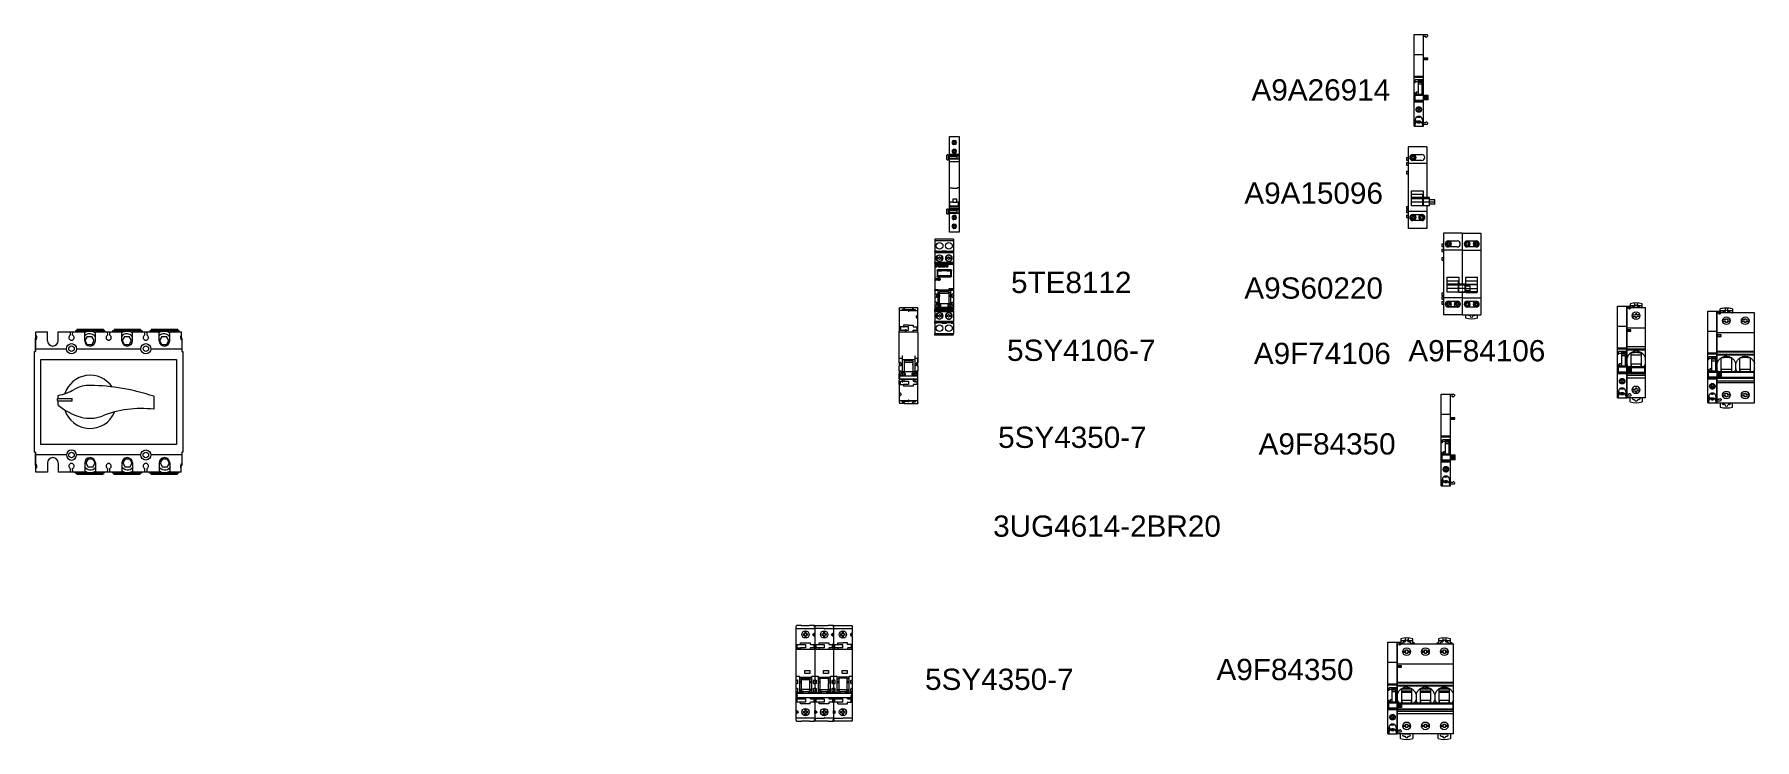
# Model space of a CAD drawing. Header units: millimetres. Extents: x 37984 to 70752, y 14140 to 37584.
# Drawn here: x 55958 to 57577, y 35630 to 36293 of the extents above; entities that cross this region are included whole.
import ezdxf

# ---------------------------------------------------------------- set-up
doc = ezdxf.new("R2010")
doc.units = ezdxf.units.MM
doc.set_wipeout_variables(frame=1)
doc.layers.add('! NO PLOT !', color=7, linetype='Continuous', true_color=0xff75dd, plot=False)
doc.layers.add('000-PI-Oprema', color=30, linetype='Continuous', lineweight=5)
doc.styles.get("Standard").update_dxf_attribs({"font": 'arial.ttf'})

msp = doc.modelspace()

# ---------------------------------------------------------------- texts
at = {"layer": '! NO PLOT !', "char_height": 20, "attachment_point": 1}
for s, insert, width in [('A9A26914', (57103.4, 36251.094), 135.68349), ('A9A15096', (57096.626, 36153.978), 135.68349), ('5TE8112', (56877.003, 36069.961), 116.30218), ('A9S60220', (57096.626, 36064.639), 135.62619), ('5SY4106-7', (56873.257, 36006.119), 206.26126), ('A9F74106', (57105.59, 36003.154), 134.03615), ('A9F84106', (57250.991, 36005.712), 134.03615), ('5SY4350-7', (56864.876, 35924.26), 144.24966), ('A9F84350', (57110.071, 35918.049), 133.97885), ('3UG4614-2BR20', (56860.194, 35840.697), 27.80244), ('A9F84350', (57070.434, 35705.774), 27.80244), ('5SY4350-7', (56796.119, 35696.574), 27.80244)]:
    msp.add_mtext(s, dxfattribs=dict(at, insert=insert, width=width))

# ---------------------------------------------------------------- blocks, each defined once
blk = doc.blocks.new('A9A15096')
at = {"ltscale": 0.25}
blk.add_wipeout([(43467.6, 37374.1), (43485.2, 37374.1), (43485.2, 37297.3), (43467.6, 37297.3)], dxfattribs=at).dxf.layer = '000-PI-Oprema'
at = {"layer": '000-PI-Oprema'}
for p, q in [((43467.6, 37374.1), (43467.6, 37297.3)), ((43485.2, 37374.1), (43467.6, 37374.1)), ((43485.2, 37374.1), (43485.2, 37326.2)), ((43466, 37364), (43466, 37361.6)), ((43466, 37364), (43467.6, 37364)), ((43466, 37361.6), (43467.6, 37361.6)), ((43466, 37359.2), (43466, 37356.8)), ((43466, 37359.2), (43467.6, 37359.2)), ((43466, 37356.8), (43467.6, 37356.8)), ((43485.2, 37358.2), (43467.6, 37358.2)), ((43470.2, 37363.5), (43470.2, 37364.5)), ((43470.2, 37364.5), (43471.7, 37364.5)), ((43471.7, 37363.5), (43470.2, 37363.5)), ((43471.7, 37364.5), (43471.7, 37366)), ((43471.7, 37366), (43472.7, 37366)), ((43471.7, 37362), (43471.7, 37363.5)), ((43472.7, 37362), (43471.7, 37362)), ((43472.2, 37366.7), (43472.2, 37366.8)), ((43472.2, 37366.8), (43480.6, 37366.8)), ((43472.2, 37361.2), (43472.2, 37361.3)), ((43480.6, 37361.2), (43472.2, 37361.2)), ((43472.7, 37366), (43472.7, 37364.5)), ((43472.7, 37364.5), (43474.2, 37364.5)), ((43472.7, 37363.5), (43472.7, 37362)), ((43474.2, 37363.5), (43472.7, 37363.5)), ((43474.2, 37364.5), (43474.2, 37363.5)), ((43466, 37351.1), (43466, 37348.7)), ((43466, 37351.1), (43467.6, 37351.1)), ((43466, 37348.7), (43467.6, 37348.7)), ((43470.9, 37318.5), (43470.9, 37332.7)), ((43470.9, 37332.7), (43481.9, 37332.7)), ((43481.9, 37329.1), (43470.9, 37329.1)), ((43481.6, 37326.2), (43470.9, 37326.2)), ((43470.9, 37325.5), (43481.6, 37325.5)), ((43481.6, 37322.1), (43470.9, 37322.1)), ((43481.6, 37318.5), (43481.6, 37329.1)), ((43481.8, 37321.7), (43481.6, 37321.7)), ((43487.9, 37326.2), (43481.8, 37326.2)), ((43481.8, 37326.2), (43481.8, 37318.9)), ((43481.8, 37325.5), (43487.9, 37325.5)), ((43487.9, 37322.1), (43481.8, 37322.1)), ((43481.9, 37332.7), (43481.9, 37326.2)), ((43487.9, 37318.4), (43487.9, 37326.2)), ((43492.7, 37324.3), (43487.9, 37324.3)), ((43492.7, 37321.8), (43487.9, 37321.8)), ((43492.7, 37320), (43492.7, 37324.3)), ((43466, 37318), (43467.6, 37318)), ((43466, 37318), (43466, 37315.6)), ((43466, 37315.6), (43467.6, 37315.6)), ((43466, 37314.6), (43467.6, 37314.6)), ((43466, 37314.6), (43466, 37312.2)), ((43466, 37312.2), (43467.6, 37312.2)), ((43466, 37309.8), (43467.6, 37309.8)), ((43466, 37309.8), (43466, 37307.4)), ((43466, 37307.4), (43467.6, 37307.4)), ((43485.2, 37313.2), (43467.6, 37313.2)), ((43470.2, 37307.9), (43471.7, 37307.9)), ((43470.2, 37306.9), (43470.2, 37307.9)), ((43471.7, 37306.9), (43470.2, 37306.9)), ((43470.9, 37318.9), (43481.6, 37318.9)), ((43481.6, 37318.5), (43470.9, 37318.5)), ((43471.7, 37309.4), (43472.7, 37309.4)), ((43471.7, 37307.9), (43471.7, 37309.4)), ((43471.7, 37305.4), (43471.7, 37306.9)), ((43472.2, 37310.2), (43480.6, 37310.2)), ((43472.7, 37309.4), (43472.7, 37307.9)), ((43472.7, 37307.9), (43474.2, 37307.9)), ((43474.2, 37306.9), (43472.7, 37306.9)), ((43472.7, 37306.9), (43472.7, 37305.4)), ((43473.9, 37309.7), (43473.9, 37310.2)), ((43474.2, 37307.9), (43474.2, 37306.9)), ((43478.6, 37307.9), (43480.1, 37307.9)), ((43478.6, 37306.9), (43478.6, 37307.9)), ((43480.1, 37306.9), (43478.6, 37306.9)), ((43479, 37310.2), (43479, 37309.7)), ((43480.1, 37309.4), (43481.1, 37309.4)), ((43480.1, 37307.9), (43480.1, 37309.4)), ((43480.1, 37305.4), (43480.1, 37306.9)), ((43481.1, 37309.4), (43481.1, 37307.9)), ((43481.1, 37307.9), (43482.6, 37307.9)), ((43482.6, 37306.9), (43481.1, 37306.9)), ((43481.1, 37306.9), (43481.1, 37305.4)), ((43481.8, 37318.9), (43487.9, 37318.9)), ((43481.8, 37318.9), (43481.8, 37318.4)), ((43487.9, 37318.4), (43481.8, 37318.4)), ((43482.6, 37307.9), (43482.6, 37306.9)), ((43485.2, 37318.4), (43485.2, 37297.3)), ((43492.7, 37320), (43487.9, 37320)), ((43485.2, 37297.3), (43467.6, 37297.3)), ((43472.7, 37305.4), (43471.7, 37305.4)), ((43480.6, 37304.6), (43472.2, 37304.6)), ((43473.9, 37304.8), (43473.9, 37305.1)), ((43479, 37304.8), (43473.9, 37304.8)), ((43479, 37305.1), (43479, 37304.8)), ((43481.1, 37305.4), (43480.1, 37305.4))]:
    blk.add_line(p, q, dxfattribs=at)
for centre in [(43472.2, 37364), (43472.2, 37307.4), (43480.6, 37307.4)]:
    blk.add_circle(centre, 2.65, dxfattribs=at)
for centre, radius, start, end in [((43472.2, 37364), 2.8, 90, 270), ((43472.2, 37364), 2.7, 270, 90), ((43480.6, 37364), 2.8, 270, 90), ((43472.2, 37307.4), 2.8, 90, 270), ((43472.2, 37307.4), 2.8, 306.1063, 53.8937), ((43480.6, 37307.4), 2.8, 126.1063, 233.8937), ((43480.6, 37307.4), 2.8, 270, 90)]:
    blk.add_arc(centre, radius, start, end, dxfattribs=at)
blk = doc.blocks.new('A9F84106 & A9F74106')
at = {"ltscale": 0.25}
blk.add_wipeout([(43673.5, 37137.9), (43691.2, 37137.9), (43691.2, 37222.7), (43673.5, 37222.7)], dxfattribs=at).dxf.layer = '000-PI-Oprema'
at = {"layer": '000-PI-Oprema'}
for p, q in [((43676.6, 37226.3), (43676.6, 37223.2)), ((43676.6, 37224.7), (43681.1, 37224.7)), ((43681.1, 37224.7), (43681.1, 37227.1)), ((43683.6, 37227.1), (43683.6, 37224.7)), ((43683.6, 37224.7), (43688, 37224.7)), ((43688, 37223.2), (43688, 37226.3)), ((43673.5, 37222.7), (43673.5, 37137.9)), ((43673.5, 37222.7), (43691.2, 37222.7)), ((43678.8, 37215.9), (43681.6, 37215.9)), ((43678.8, 37214.4), (43681.6, 37214.4)), ((43679.6, 37223.4), (43680.8, 37223.4)), ((43681.6, 37216.9), (43681.6, 37215.9)), ((43683, 37216.9), (43681.6, 37216.9)), ((43681.6, 37214.4), (43681.6, 37213.4)), ((43681.6, 37213.4), (43683, 37213.4)), ((43683, 37215.9), (43683, 37216.9)), ((43685.9, 37215.9), (43683, 37215.9)), ((43683, 37213.4), (43683, 37214.4)), ((43685.9, 37214.4), (43683, 37214.4)), ((43683.9, 37223.4), (43685.1, 37223.4)), ((43691.2, 37137.9), (43691.2, 37222.7)), ((43673.5, 37203.8), (43691.2, 37203.8)), ((43673.5, 37186.3), (43691.2, 37186.3)), ((43691.2, 37185.9), (43673.5, 37185.9)), ((43691.2, 37183.8), (43673.5, 37183.8)), ((43673.5, 37183), (43691.2, 37183)), ((43677.3, 37179.9), (43677.3, 37167.2)), ((43677.3, 37178.2), (43687.3, 37178.2)), ((43687.3, 37166.9), (43687.3, 37179.9)), ((43674, 37167.2), (43690.6, 37167.2)), ((43674, 37167.2), (43674, 37160.9)), ((43674, 37166.9), (43690.6, 37166.9)), ((43674, 37166.4), (43690.6, 37166.4)), ((43690.6, 37161.7), (43674, 37161.7)), ((43690.6, 37161.1), (43674, 37161.1)), ((43674, 37160.9), (43690.6, 37160.9)), ((43687, 37169.5), (43677.7, 37169.5)), ((43677.7, 37169.5), (43677.7, 37167.2)), ((43687, 37167.2), (43687, 37169.5)), ((43690.6, 37160.9), (43690.6, 37167.2)), ((43691.2, 37158.8), (43673.5, 37158.8)), ((43673.5, 37156.8), (43691.2, 37156.8)), ((43678.8, 37146.1), (43681.6, 37146.1)), ((43678.8, 37144.6), (43681.6, 37144.6)), ((43683, 37147.1), (43681.6, 37147.1)), ((43681.6, 37147.1), (43681.6, 37146.1)), ((43681.6, 37144.6), (43681.6, 37143.6)), ((43681.6, 37143.6), (43683, 37143.6)), ((43683, 37146.1), (43683, 37147.1)), ((43685.9, 37146.1), (43683, 37146.1)), ((43685.9, 37144.6), (43683, 37144.6)), ((43683, 37143.6), (43683, 37144.6)), ((43691.2, 37137.9), (43673.5, 37137.9)), ((43676.6, 37134), (43676.6, 37137.9)), ((43679.6, 37136.4), (43680.7, 37136.4)), ((43683.9, 37136.4), (43685.1, 37136.4)), ((43688.1, 37137.9), (43688.1, 37134))]:
    blk.add_line(p, q, dxfattribs=at)
blk.add_lwpolyline([(43689.8, 37167.2), (43690.6, 37168.2), (43691.2, 37169.9)], dxfattribs=at)
for centre in [(43682.3, 37215.2), (43682.3, 37145.4)]:
    blk.add_circle(centre, 3.6, dxfattribs=at)
for centre, radius, start, end in [((43682.4, 37207.8), 19.3, 72.9337, 107.1978), ((43675.6, 37223.5), 0.997, 307.147, 347.6774), ((43675.6, 37223.2), 1, 325.338, 0.0152), ((43679.6, 37222.4), 1, 90.0526, 165.8568), ((43685.1, 37222.4), 1, 14.1424, 89.9482), ((43689, 37223.2), 1, 179.9845, 214.651), ((43689, 37223.5), 0.997, 192.324, 232.8519), ((43689, 37223.2), 0.996, 214.668, 216.0511), ((43682.5, 37172.3), 9.35, 195.3347, 213.327), ((43682.3, 37155.3), 22, 254.849, 285.151), ((43679.6, 37137.4), 1, 150, 270), ((43682.3, 37136.4), 1.6, 180, 0), ((43685.1, 37137.4), 1, 270, 30)]:
    blk.add_arc(centre, radius, start, end, dxfattribs=at)
blk.add_ellipse((43682.3, 37223.4), major_axis=(0, 1.55), ratio=0.997493, start_param=-1.570796, end_param=1.570796, dxfattribs=at)
for points, knots in [([(43682.3, 37181.7), (43681.8, 37181.7), (43680.8, 37181.6), (43679.4, 37181.2), (43678, 37180.6), (43676.7, 37179.8), (43675.6, 37178.8), (43674.7, 37177.6), (43674, 37176.3), (43673.6, 37175.3), (43673.5, 37174.9)], [0, 0, 0, 0, 0.125045, 0.250108, 0.375148, 0.500186, 0.625207, 0.750187, 0.875138, 1, 1, 1, 1]), ([(43677.3, 37179.9), (43678.1, 37180.2), (43679.8, 37180.6), (43681.5, 37180.7), (43682.3, 37180.7)], [0, 0, 0, 0, 0.490854, 1, 1, 1, 1]), ([(43691.2, 37174.9), (43691.1, 37175.3), (43690.7, 37176.3), (43690, 37177.6), (43689.1, 37178.8), (43687.9, 37179.8), (43686.7, 37180.6), (43685.3, 37181.2), (43683.8, 37181.6), (43682.8, 37181.7), (43682.3, 37181.7)], [0, 0, 0, 0, 0.124857, 0.249805, 0.374786, 0.499807, 0.624849, 0.749896, 0.874958, 1, 1, 1, 1]), ([(43682.3, 37180.7), (43683.2, 37180.7), (43684.9, 37180.6), (43686.5, 37180.2), (43687.3, 37179.9)], [0, 0, 0, 0, 0.509146, 1, 1, 1, 1])]:
    blk.add_open_spline(points, degree=3, knots=knots, dxfattribs=at)
blk = doc.blocks.new('5TE8112')
blk.add_wipeout([(46584, 36626.2), (46601.6, 36626.2), (46601.6, 36536.4), (46584, 36536.4)]).dxf.layer = '000-PI-Oprema'
at = {"layer": '000-PI-Oprema'}
for p, q in [((46584, 36626.2), (46584, 36625.2)), ((46601.6, 36626.2), (46584, 36626.2)), ((46601.6, 36626.2), (46601.6, 36625.2)), ((46584, 36625.2), (46584, 36615.2)), ((46584, 36625.2), (46601.6, 36625.2)), ((46584, 36614.7), (46584, 36615.2)), ((46585.7, 36615.2), (46584, 36615.2)), ((46584, 36614.7), (46584, 36613.7)), ((46601.6, 36614.7), (46584, 36614.7)), ((46584, 36613.7), (46584, 36604.3)), ((46584, 36613.7), (46601.6, 36613.7)), ((46585.7, 36615.2), (46585.7, 36615.2)), ((46586.1, 36614.7), (46586.1, 36614.8)), ((46588, 36609), (46588, 36609.3)), ((46588.9, 36609.3), (46588.9, 36609)), ((46595, 36615.2), (46590.6, 36615.2)), ((46596.6, 36609), (46596.6, 36609.3)), ((46597.5, 36609.3), (46597.5, 36609)), ((46601.6, 36615.2), (46599.4, 36615.2)), ((46601.6, 36625.2), (46601.6, 36615.2)), ((46601.6, 36614.7), (46601.6, 36615.2)), ((46601.6, 36614.7), (46601.6, 36613.7)), ((46601.6, 36613.7), (46601.6, 36604.3)), ((46584, 36603.8), (46584, 36604.3)), ((46601.6, 36604.3), (46584, 36604.3)), ((46584, 36603.8), (46584, 36602.8)), ((46601.6, 36603.8), (46584, 36603.8)), ((46584, 36602.8), (46601.6, 36602.8)), ((46584, 36602.8), (46584, 36578.7)), ((46584.6, 36600.9), (46584.4, 36600.9)), ((46585.6, 36608.8), (46587.8, 36608.8)), ((46587.8, 36607.9), (46585.6, 36607.9)), ((46585.7, 36601.7), (46586, 36601.7)), ((46586, 36596.9), (46586, 36596.6)), ((46586, 36596.6), (46586, 36592)), ((46586.3, 36602.3), (46586.3, 36600.3)), ((46586.5, 36602.3), (46586.3, 36602.3)), ((46586.3, 36600.3), (46586.5, 36600.3)), ((46586.5, 36600.3), (46586.5, 36602.3)), ((46586.9, 36602.3), (46586.9, 36600.3)), ((46588.4, 36602.3), (46586.9, 36602.3)), ((46586.9, 36600.3), (46588.5, 36600.3)), ((46587.2, 36602.1), (46588.4, 36602.1)), ((46587.2, 36601.4), (46587.2, 36602.1)), ((46588.3, 36601.4), (46587.2, 36601.4)), ((46587.2, 36601.2), (46588.3, 36601.2)), ((46587.2, 36600.5), (46587.2, 36601.2)), ((46588.5, 36600.5), (46587.2, 36600.5)), ((46588, 36607.5), (46588, 36607.7)), ((46588.3, 36601.2), (46588.3, 36601.4)), ((46588.4, 36602.1), (46588.4, 36602.3)), ((46588.5, 36600.3), (46588.5, 36600.5)), ((46588.8, 36602.3), (46588.8, 36600.3)), ((46589.2, 36602.3), (46588.8, 36602.3)), ((46588.8, 36600.3), (46589.1, 36600.3)), ((46588.9, 36607.7), (46588.9, 36607.5)), ((46589.1, 36608.8), (46591.3, 36608.8)), ((46591.3, 36607.9), (46589.1, 36607.9)), ((46589.1, 36602), (46589.7, 36600.3)), ((46589.1, 36602), (46589.1, 36602)), ((46589.1, 36600.3), (46589.1, 36602)), ((46589.7, 36600.9), (46589.2, 36602.3)), ((46589.7, 36600.3), (46589.9, 36600.3)), ((46589.8, 36600.5), (46589.8, 36600.5)), ((46590.4, 36602.3), (46589.9, 36600.9)), ((46589.9, 36600.3), (46590.5, 36602)), ((46590.8, 36602.3), (46590.4, 36602.3)), ((46590.5, 36602), (46590.5, 36600.3)), ((46590.5, 36602), (46590.5, 36602)), ((46590.5, 36600.3), (46590.8, 36600.3)), ((46590.8, 36600.3), (46590.8, 36602.3)), ((46591.1, 36602.3), (46591.1, 36600.3)), ((46592.6, 36602.3), (46591.1, 36602.3)), ((46591.1, 36600.3), (46592.6, 36600.3)), ((46591.4, 36602.1), (46592.6, 36602.1)), ((46591.4, 36601.4), (46591.4, 36602.1)), ((46592.5, 36601.4), (46591.4, 36601.4)), ((46591.4, 36601.2), (46592.5, 36601.2)), ((46591.4, 36600.5), (46591.4, 36601.2)), ((46592.6, 36600.5), (46591.4, 36600.5)), ((46591.6, 36597.6), (46591.6, 36597.6)), ((46592.5, 36601.2), (46592.5, 36601.4)), ((46592.6, 36602.1), (46592.6, 36602.3)), ((46592.6, 36600.3), (46592.6, 36600.5)), ((46592.9, 36602.3), (46592.9, 36600.3)), ((46593.2, 36602.3), (46592.9, 36602.3)), ((46592.9, 36600.3), (46593.2, 36600.3)), ((46594.3, 36600.7), (46593.2, 36602.3)), ((46593.2, 36601.9), (46594.3, 36600.3)), ((46593.2, 36601.9), (46593.2, 36601.9)), ((46593.2, 36600.3), (46593.2, 36601.9)), ((46594.1, 36597.6), (46594.1, 36597.6)), ((46594.2, 36608.8), (46596.4, 36608.8)), ((46596.4, 36607.9), (46594.2, 36607.9)), ((46594.3, 36602.3), (46594.3, 36600.7)), ((46594.5, 36602.3), (46594.3, 36602.3)), ((46594.3, 36600.7), (46594.3, 36600.7)), ((46594.3, 36600.3), (46594.5, 36600.3)), ((46594.5, 36600.3), (46594.5, 36602.3)), ((46595, 36600.9), (46594.8, 36600.9)), ((46596.1, 36601.7), (46596.3, 36601.7)), ((46596.6, 36607.5), (46596.6, 36607.7)), ((46597.2, 36604.1), (46597.2, 36603.8)), ((46601.6, 36604.1), (46597.2, 36604.1)), ((46597.5, 36607.7), (46597.5, 36607.5)), ((46597.7, 36608.8), (46599.9, 36608.8)), ((46599.9, 36607.9), (46597.7, 36607.9)), ((46599.7, 36596.6), (46599.7, 36596.9)), ((46599.7, 36592), (46599.7, 36596.6)), ((46601.6, 36604.3), (46601.6, 36604.1)), ((46601.6, 36604.1), (46601.6, 36603.8)), ((46601.6, 36603.8), (46601.6, 36602.8)), ((46601.6, 36602.8), (46601.6, 36579.7)), ((46584, 36578.2), (46584, 36578.7)), ((46584, 36578.7), (46601.6, 36578.7)), ((46584, 36578.2), (46584, 36574.8)), ((46586, 36592), (46586, 36591.6)), ((46587, 36562.8), (46587, 36578.2)), ((46591.6, 36591), (46591.6, 36591)), ((46594.1, 36591), (46594.1, 36591)), ((46597.2, 36579.7), (46597.2, 36579.4)), ((46601.6, 36579.7), (46597.2, 36579.7)), ((46597.2, 36579.6), (46601.6, 36579.6)), ((46597.2, 36579.4), (46601.6, 36579.4)), ((46598.6, 36578.2), (46598.6, 36562.8)), ((46599.7, 36591.6), (46599.7, 36592)), ((46601.6, 36579.7), (46601.6, 36579.6)), ((46601.6, 36579.6), (46601.6, 36579.4)), ((46601.6, 36579.4), (46601.6, 36578.7)), ((46601.6, 36578.7), (46601.6, 36578.2)), ((46601.6, 36578.2), (46601.6, 36574.8)), ((46584, 36574.8), (46584, 36571.6)), ((46584, 36574.8), (46585.5, 36574.8)), ((46585.5, 36571.6), (46584, 36571.6)), ((46584, 36571.6), (46584, 36567)), ((46584, 36567), (46584, 36563.8)), ((46585.5, 36567), (46584, 36567)), ((46585.5, 36563.8), (46584, 36563.8)), ((46584, 36563.8), (46584, 36560.4)), ((46584.6, 36562.8), (46584.6, 36562)), ((46584.6, 36562.8), (46587.2, 36562.8)), ((46601, 36562), (46584.6, 36562)), ((46584.6, 36562), (46584.6, 36561.8)), ((46584.6, 36561.6), (46584.6, 36561.8)), ((46601, 36561.8), (46584.6, 36561.8)), ((46584.6, 36561.6), (46584.6, 36561.4)), ((46601, 36561.6), (46584.6, 36561.6)), ((46601, 36561.4), (46584.6, 36561.4)), ((46584.6, 36561.1), (46584.6, 36561.4)), ((46584.6, 36561), (46584.6, 36561.1)), ((46601, 36561.1), (46584.6, 36561.1)), ((46584.6, 36560.7), (46584.6, 36561)), ((46601, 36561), (46584.6, 36561)), ((46584.6, 36560.5), (46584.6, 36560.7)), ((46601, 36560.7), (46584.6, 36560.7)), ((46585.5, 36574.8), (46585.5, 36571.6)), ((46585.5, 36567), (46585.5, 36563.8)), ((46587, 36573.8), (46588.4, 36573.8)), ((46588.4, 36572.5), (46587, 36572.5)), ((46587, 36566.1), (46588.4, 36566.1)), ((46588.4, 36564.8), (46587, 36564.8)), ((46587.5, 36563.1), (46589.5, 36563.1)), ((46587.5, 36563), (46587.5, 36563.1)), ((46588.4, 36576.8), (46588.4, 36576)), ((46597.2, 36576.8), (46588.4, 36576.8)), ((46588.4, 36573.8), (46588.4, 36576)), ((46597.2, 36575.2), (46588.4, 36575.2)), ((46588.4, 36573.8), (46588.4, 36572.5)), ((46588.4, 36566.1), (46588.4, 36572.5)), ((46588.4, 36566.1), (46588.4, 36564.8)), ((46588.4, 36563.1), (46588.4, 36564.8)), ((46588.4, 36563.3), (46588.7, 36563.3)), ((46588.7, 36565.9), (46597, 36565.9)), ((46588.7, 36564.6), (46588.7, 36565.9)), ((46588.7, 36564.6), (46588.7, 36563.1)), ((46588.7, 36564.6), (46589.5, 36564.6)), ((46589.5, 36563.1), (46589.5, 36564.6)), ((46596.2, 36564.6), (46596.2, 36563.1)), ((46597, 36564.6), (46596.2, 36564.6)), ((46596.2, 36563.1), (46598.1, 36563.1)), ((46597, 36564.6), (46597, 36565.9)), ((46597, 36563.1), (46597, 36564.6)), ((46597, 36563.3), (46597.2, 36563.3)), ((46597.2, 36576.8), (46597.2, 36576)), ((46597.2, 36576), (46597.2, 36573.8)), ((46597.2, 36573.8), (46597.2, 36572.5)), ((46597.2, 36573.8), (46598.6, 36573.8)), ((46598.6, 36572.5), (46597.2, 36572.5)), ((46597.2, 36572.5), (46597.2, 36566.1)), ((46597.2, 36566.1), (46597.2, 36564.8)), ((46597.2, 36566.1), (46598.6, 36566.1)), ((46597.2, 36564.8), (46597.2, 36563.1)), ((46598.6, 36564.8), (46597.2, 36564.8)), ((46598.1, 36563), (46598.1, 36563.1)), ((46598.4, 36562.8), (46601, 36562.8)), ((46600.1, 36571.6), (46600.1, 36574.8)), ((46600.1, 36574.8), (46601.6, 36574.8)), ((46601.6, 36571.6), (46600.1, 36571.6)), ((46600.1, 36563.8), (46600.1, 36567)), ((46600.1, 36567), (46601.6, 36567)), ((46601.6, 36563.8), (46600.1, 36563.8)), ((46601, 36562.8), (46601, 36562)), ((46601, 36562), (46601, 36561.8)), ((46601, 36561.8), (46601, 36561.6)), ((46601, 36561.6), (46601, 36561.4)), ((46601, 36561.4), (46601, 36561.1)), ((46601, 36561.1), (46601, 36561)), ((46601, 36561), (46601, 36560.7)), ((46601, 36560.7), (46601, 36560.5)), ((46601.6, 36574.8), (46601.6, 36571.6)), ((46601.6, 36571.6), (46601.6, 36567)), ((46601.6, 36567), (46601.6, 36563.8)), ((46601.6, 36563.8), (46601.6, 36560.4)), ((46584, 36559.9), (46584, 36560.4)), ((46584.6, 36559.9), (46584, 36559.9)), ((46584, 36559.7), (46584, 36559.9)), ((46584, 36558.7), (46584, 36559.7)), ((46584, 36558.2), (46584, 36558.7)), ((46584, 36558.7), (46601.6, 36558.7)), ((46584, 36558.2), (46584, 36548.9)), ((46584, 36558.2), (46601.6, 36558.2)), ((46584, 36547.9), (46584, 36548.9)), ((46601.6, 36548.9), (46584, 36548.9)), ((46584, 36547.9), (46601.6, 36547.9)), ((46584, 36547.4), (46584, 36547.9)), ((46584, 36547.4), (46584, 36537.4)), ((46585.7, 36547.4), (46584, 36547.4)), ((46584.6, 36560.3), (46584.6, 36560.5)), ((46601, 36560.5), (46584.6, 36560.5)), ((46584.6, 36560.1), (46584.6, 36560.3)), ((46601, 36560.3), (46584.6, 36560.3)), ((46584.6, 36559.9), (46584.6, 36560.1)), ((46601, 36560.1), (46584.6, 36560.1)), ((46584.6, 36559.7), (46584.6, 36559.9)), ((46601, 36559.9), (46584.6, 36559.9)), ((46584.6, 36559.5), (46584.6, 36559.7)), ((46601, 36559.7), (46584.6, 36559.7)), ((46584.6, 36559.2), (46584.6, 36559.5)), ((46601, 36559.5), (46584.6, 36559.5)), ((46584.6, 36559.2), (46601, 36559.2)), ((46585.6, 36554.6), (46587.8, 36554.6)), ((46587.8, 36553.7), (46585.6, 36553.7)), ((46585.7, 36547.4), (46585.7, 36547.4)), ((46586.1, 36547.8), (46586.1, 36547.9)), ((46588, 36554.8), (46588, 36555.1)), ((46588, 36553.3), (46588, 36553.5)), ((46588.9, 36555.1), (46588.9, 36554.8)), ((46588.9, 36553.5), (46588.9, 36553.3)), ((46589.1, 36554.6), (46591.3, 36554.6)), ((46591.3, 36553.7), (46589.1, 36553.7)), ((46590.6, 36547.4), (46595, 36547.4)), ((46594.2, 36554.6), (46596.4, 36554.6)), ((46596.4, 36553.7), (46594.2, 36553.7)), ((46596.6, 36554.8), (46596.6, 36555.1)), ((46596.6, 36553.3), (46596.6, 36553.5)), ((46597.5, 36555.1), (46597.5, 36554.8)), ((46597.5, 36553.5), (46597.5, 36553.3)), ((46597.7, 36554.6), (46599.9, 36554.6)), ((46599.9, 36553.7), (46597.7, 36553.7)), ((46599.4, 36547.4), (46601.6, 36547.4)), ((46601, 36560.5), (46601, 36560.3)), ((46601, 36560.3), (46601, 36560.1)), ((46601, 36560.1), (46601, 36559.9)), ((46601, 36559.9), (46601.6, 36559.9)), ((46601, 36559.9), (46601, 36559.7)), ((46601, 36559.7), (46601, 36559.5)), ((46601, 36559.5), (46601, 36559.2)), ((46601.6, 36560.4), (46601.6, 36559.9)), ((46601.6, 36559.9), (46601.6, 36559.7)), ((46601.6, 36558.7), (46601.6, 36559.7)), ((46601.6, 36558.7), (46601.6, 36558.2)), ((46601.6, 36558.2), (46601.6, 36548.9)), ((46601.6, 36547.9), (46601.6, 36548.9)), ((46601.6, 36547.9), (46601.6, 36547.4)), ((46601.6, 36547.4), (46601.6, 36537.4)), ((46601.6, 36537.4), (46584, 36537.4)), ((46584, 36536.4), (46584, 36537.4)), ((46584, 36536.4), (46601.6, 36536.4)), ((46601.6, 36536.4), (46601.6, 36537.4))]:
    blk.add_line(p, q, dxfattribs=at)
for centre, radius in [((46588.4, 36620), 3.13), ((46588.4, 36608.4), 3.12), ((46597.2, 36620), 3.12), ((46588.4, 36554.2), 3.12), ((46588.4, 36542.6), 3.12), ((46597.2, 36542.6), 3.13)]:
    blk.add_circle(centre, radius, dxfattribs=at)
for centre, radius, start, end in [((46588.4, 36608.4), 2.87, 9.0086, 170.9914), ((46588.4, 36608.4), 1, 63.2563, 116.7437), ((46597, 36608.4), 3.12, 88.1662, 271.8338), ((46597, 36608.4), 2.87, 9.0086, 170.9914), ((46597, 36608.4), 1, 63.2563, 116.7437), ((46597.2, 36608.4), 3.12, 268.1662, 91.8338), ((46588.4, 36608.4), 2.87, 170.9914, 189.0086), ((46588.4, 36608.4), 2.87, 189.0086, 350.9914), ((46587.8, 36609), 0.2, 270, 0), ((46587.8, 36607.7), 0.2, 0, 90), ((46588.4, 36608.4), 1, 243.2563, 296.7437), ((46589.1, 36609), 0.2, 180, 270), ((46589.1, 36607.7), 0.2, 90, 180), ((46585.3, 36599.3), 4.72, 15.6169, 19.5066), ((46605.6, 36595.5), 16.6, 161.1532, 162.3643), ((46588.4, 36608.4), 2.87, 350.9914, 9.0086), ((46597, 36608.4), 2.87, 170.9914, 189.0086), ((46597, 36608.4), 2.87, 189.0086, 350.9914), ((46596.4, 36609), 0.2, 270, 0), ((46596.4, 36607.7), 0.2, 0, 90), ((46597, 36608.4), 1, 243.2563, 296.7437), ((46597.7, 36609), 0.2, 180, 270), ((46597.7, 36607.7), 0.2, 90, 180), ((46597, 36608.4), 2.87, 350.9914, 9.0086), ((46588.4, 36554.2), 2.87, 9.0086, 170.9914), ((46588.4, 36554.2), 2.87, 170.9914, 189.0086), ((46588.4, 36554.2), 2.87, 189.0086, 350.9914), ((46587.8, 36554.8), 0.2, 270, 0), ((46587.8, 36553.5), 0.2, 0, 90), ((46588.4, 36554.2), 1, 63.2563, 116.7437), ((46588.4, 36554.2), 1, 243.2563, 296.7437), ((46589.1, 36554.8), 0.2, 180, 270), ((46589.1, 36553.5), 0.2, 90, 180), ((46588.4, 36554.2), 2.87, 350.9914, 9.0086), ((46597, 36554.2), 3.12, 88.1662, 271.8338), ((46597, 36554.2), 2.87, 9.0086, 170.9914), ((46597, 36554.2), 2.87, 170.9914, 189.0086), ((46597, 36554.2), 2.87, 189.0086, 350.9914), ((46596.4, 36554.8), 0.2, 270, 0), ((46596.4, 36553.5), 0.2, 0, 90), ((46597, 36554.2), 1, 63.2563, 116.7437), ((46597, 36554.2), 1, 243.2563, 296.7437), ((46597.2, 36554.2), 3.12, 268.1662, 91.8338), ((46597.7, 36554.8), 0.2, 180, 270), ((46597.7, 36553.5), 0.2, 90, 180), ((46597, 36554.2), 2.87, 350.9914, 9.0086)]:
    blk.add_arc(centre, radius, start, end, dxfattribs=at)
for centre, major_axis, ratio, start_param, end_param in [((46586.6, 36596.6), (0.6, 0), 0.027988, 1.627841, 3.141593), ((46599.1, 36596.6), (-0.6, 0), 0.027988, 3.141592, 4.655345), ((46586.6, 36592), (0.6, 0), 0.027988, 3.141592, 4.655345), ((46599.1, 36592), (-0.6, 0), 0.027988, 1.627841, 3.141799), ((46587.2, 36563), (0.3, 0), 0.766044, 4.712389, 6.283185), ((46598.4, 36563), (0.3, 0), 0.766044, 3.141593, 4.712389)]:
    blk.add_ellipse(centre, major_axis=major_axis, ratio=ratio, start_param=start_param, end_param=end_param, dxfattribs=at)
for points, knots in [([(46585.7, 36615.2), (46585.7, 36615.2), (46585.7, 36615.2), (46585.7, 36615.2), (46585.7, 36615.2), (46585.7, 36615.2), (46585.7, 36615.2), (46585.8, 36615.2), (46585.8, 36615.1), (46585.8, 36615.1), (46585.8, 36615.1), (46585.8, 36615.1), (46585.8, 36615.1), (46585.8, 36615.1), (46585.8, 36615.1), (46585.8, 36615.1), (46585.9, 36615.1), (46585.9, 36615.1), (46585.9, 36615), (46585.9, 36615), (46585.9, 36615), (46586, 36615), (46586, 36615), (46586, 36614.9), (46586, 36614.9), (46586, 36614.9), (46586, 36614.9), (46586, 36614.9), (46586.1, 36614.9), (46586.1, 36614.9), (46586.1, 36614.8), (46586.1, 36614.8), (46586.1, 36614.8), (46586.1, 36614.8), (46586.1, 36614.8), (46586.1, 36614.8), (46586.1, 36614.8), (46586.1, 36614.8), (46586.1, 36614.7), (46586.1, 36614.7), (46586.1, 36614.7), (46586, 36614.7), (46586, 36614.7), (46586, 36614.7), (46586, 36614.7), (46586, 36614.7), (46586, 36614.7), (46586, 36614.7), (46586, 36614.7)], [0, 0, 0, 0, 0.007813, 0.007813, 0.015625, 0.015625, 0.03125, 0.03125, 0.046875, 0.046875, 0.0625, 0.0625, 0.09375, 0.09375, 0.125, 0.125, 0.1875, 0.1875, 0.25, 0.25, 0.3125, 0.3125, 0.375, 0.375, 0.4375, 0.4375, 0.46875, 0.46875, 0.5, 0.53125, 0.53125, 0.5625, 0.5625, 0.625, 0.625, 0.65625, 0.65625, 0.6875, 0.6875, 0.75, 0.75, 0.8125, 0.8125, 0.875, 0.875, 0.9375, 0.9375, 1, 1, 1, 1]), ([(46590.8, 36614.8), (46590.8, 36614.8), (46590.8, 36614.8), (46590.7, 36614.9), (46590.7, 36615), (46590.7, 36615.1), (46590.6, 36615.2)], [0, 0, 0, 0, 0.250052, 0.500154, 0.699613, 1, 1, 1, 1]), ([(46590.9, 36614.7), (46590.9, 36614.7), (46590.8, 36614.7), (46590.8, 36614.7), (46590.8, 36614.7), (46590.8, 36614.7), (46590.8, 36614.7), (46590.8, 36614.7), (46590.8, 36614.7), (46590.8, 36614.8)], [0, 0, 0, 0, 0.5, 0.5, 0.625, 0.625, 0.75, 0.75, 1, 1, 1, 1]), ([(46594.9, 36614.8), (46594.9, 36614.7), (46594.9, 36614.7), (46594.8, 36614.7), (46594.8, 36614.7), (46594.8, 36614.7), (46594.8, 36614.7), (46594.8, 36614.7), (46594.8, 36614.7), (46594.8, 36614.7)], [0, 0, 0, 0, 0.5, 0.5, 0.625, 0.625, 0.75, 0.75, 1, 1, 1, 1]), ([(46595, 36615.2), (46595, 36615.1), (46595, 36615), (46594.9, 36614.9), (46594.9, 36614.8), (46594.9, 36614.8)], [0, 0, 0, 0, 0.370099, 0.696502, 1, 1, 1, 1]), ([(46599.6, 36614.8), (46599.6, 36614.8), (46599.6, 36614.8), (46599.5, 36614.9), (46599.5, 36615), (46599.5, 36615.1), (46599.4, 36615.2)], [0, 0, 0, 0, 0.250051, 0.50015, 0.699608, 1, 1, 1, 1]), ([(46599.7, 36614.7), (46599.7, 36614.7), (46599.6, 36614.7), (46599.6, 36614.7), (46599.6, 36614.7), (46599.6, 36614.7), (46599.6, 36614.7), (46599.6, 36614.7), (46599.6, 36614.7), (46599.6, 36614.8)], [0, 0, 0, 0, 0.5, 0.5, 0.625, 0.625, 0.75, 0.75, 1, 1, 1, 1]), ([(46584.4, 36600.9), (46584.4, 36600.9), (46584.4, 36600.8), (46584.4, 36600.8), (46584.4, 36600.7), (46584.4, 36600.6), (46584.5, 36600.6), (46584.5, 36600.5), (46584.6, 36600.5), (46584.6, 36600.4), (46584.7, 36600.4), (46584.7, 36600.3), (46584.8, 36600.3), (46584.9, 36600.3), (46585, 36600.2), (46585.1, 36600.2), (46585.2, 36600.2), (46585.2, 36600.2), (46585.3, 36600.2)], [0, 0, 0, 0, 0.059975, 0.117928, 0.174148, 0.229249, 0.283869, 0.338612, 0.393932, 0.450646, 0.50869, 0.568241, 0.630254, 0.695599, 0.765004, 0.838259, 0.916462, 1, 1, 1, 1]), ([(46585.2, 36602.3), (46585.2, 36602.3), (46585.1, 36602.3), (46585, 36602.3), (46584.9, 36602.3), (46584.9, 36602.3), (46584.8, 36602.3), (46584.8, 36602.3), (46584.7, 36602.2), (46584.6, 36602.2), (46584.6, 36602.1), (46584.6, 36602.1), (46584.5, 36602.1), (46584.5, 36602), (46584.5, 36602), (46584.5, 36601.9), (46584.5, 36601.8), (46584.5, 36601.8), (46584.5, 36601.8)], [0, 0, 0, 0, 0.078706, 0.153734, 0.225364, 0.293764, 0.359356, 0.4227, 0.484762, 0.546164, 0.605841, 0.6633, 0.719485, 0.774383, 0.829072, 0.884659, 0.941434, 1, 1, 1, 1]), ([(46584.5, 36601.8), (46584.5, 36601.8), (46584.5, 36601.7), (46584.5, 36601.7), (46584.5, 36601.7), (46584.5, 36601.6), (46584.5, 36601.6), (46584.5, 36601.6), (46584.5, 36601.6), (46584.5, 36601.5), (46584.5, 36601.5), (46584.5, 36601.5), (46584.6, 36601.5), (46584.6, 36601.5), (46584.6, 36601.4), (46584.6, 36601.4), (46584.6, 36601.4), (46584.6, 36601.4), (46584.6, 36601.4), (46584.7, 36601.4), (46584.7, 36601.4), (46584.7, 36601.4), (46584.7, 36601.3), (46584.8, 36601.3), (46584.8, 36601.3), (46584.9, 36601.3), (46584.9, 36601.3), (46585, 36601.2), (46585, 36601.2), (46585.1, 36601.2), (46585.1, 36601.2), (46585.2, 36601.2), (46585.2, 36601.2), (46585.3, 36601.2), (46585.3, 36601.2), (46585.4, 36601.1), (46585.4, 36601.1), (46585.5, 36601.1), (46585.5, 36601.1), (46585.5, 36601.1), (46585.6, 36601.1), (46585.6, 36601.1), (46585.6, 36601.1), (46585.6, 36601.1), (46585.6, 36601.1), (46585.6, 36601), (46585.7, 36601), (46585.7, 36601), (46585.7, 36601), (46585.7, 36601), (46585.7, 36601), (46585.7, 36600.9), (46585.7, 36600.9), (46585.7, 36600.9), (46585.7, 36600.9), (46585.7, 36600.9), (46585.8, 36600.9), (46585.8, 36600.9), (46585.8, 36600.8), (46585.8, 36600.8), (46585.8, 36600.8)], [0, 0, 0, 0, 0.03125, 0.03125, 0.0625, 0.0625, 0.09375, 0.09375, 0.125, 0.125, 0.15625, 0.15625, 0.1875, 0.1875, 0.21875, 0.21875, 0.234375, 0.234375, 0.25, 0.25, 0.28125, 0.28125, 0.3125, 0.3125, 0.375, 0.375, 0.4375, 0.4375, 0.5, 0.5, 0.5625, 0.5625, 0.625, 0.625, 0.6875, 0.6875, 0.75, 0.75, 0.78125, 0.78125, 0.8125, 0.8125, 0.828125, 0.828125, 0.84375, 0.84375, 0.875, 0.875, 0.890625, 0.890625, 0.90625, 0.9375, 0.9375, 0.953125, 0.953125, 0.96875, 0.96875, 0.984375, 0.984375, 1, 1, 1, 1]), ([(46585.2, 36600.5), (46585.2, 36600.5), (46585.2, 36600.5), (46585.1, 36600.5), (46585.1, 36600.5), (46585, 36600.5), (46585, 36600.5), (46584.9, 36600.5), (46584.9, 36600.5), (46584.8, 36600.6), (46584.8, 36600.6), (46584.7, 36600.6), (46584.7, 36600.7), (46584.7, 36600.7), (46584.7, 36600.8), (46584.7, 36600.8), (46584.6, 36600.9), (46584.6, 36600.9), (46584.6, 36600.9)], [0, 0, 0, 0, 0.069543, 0.136938, 0.201939, 0.265297, 0.327445, 0.388313, 0.448549, 0.508492, 0.567484, 0.625531, 0.683207, 0.741906, 0.801956, 0.864395, 0.930481, 1, 1, 1, 1]), ([(46584.7, 36601.8), (46584.7, 36601.8), (46584.7, 36601.8), (46584.7, 36601.9), (46584.7, 36601.9), (46584.7, 36601.9), (46584.8, 36602), (46584.8, 36602), (46584.8, 36602), (46584.8, 36602), (46584.9, 36602), (46584.9, 36602.1), (46585, 36602.1), (46585, 36602.1), (46585, 36602.1), (46585.1, 36602.1), (46585.1, 36602.1), (46585.2, 36602.1), (46585.2, 36602.1)], [0, 0, 0, 0, 0.057918, 0.112579, 0.165776, 0.217503, 0.269992, 0.323525, 0.379474, 0.438158, 0.499621, 0.562606, 0.628069, 0.696131, 0.767137, 0.841389, 0.918496, 1, 1, 1, 1]), ([(46585.2, 36601.5), (46585.2, 36601.5), (46585.1, 36601.5), (46585.1, 36601.5), (46585, 36601.5), (46585, 36601.5), (46584.9, 36601.5), (46584.9, 36601.6), (46584.8, 36601.6), (46584.8, 36601.6), (46584.8, 36601.6), (46584.8, 36601.6), (46584.8, 36601.7), (46584.7, 36601.7), (46584.7, 36601.7), (46584.7, 36601.7), (46584.7, 36601.8), (46584.7, 36601.8), (46584.7, 36601.8)], [0, 0, 0, 0, 0.109749, 0.21059, 0.302888, 0.38655, 0.461453, 0.528741, 0.587183, 0.637636, 0.683726, 0.727892, 0.770913, 0.813963, 0.857234, 0.902854, 0.949732, 1, 1, 1, 1]), ([(46586, 36601.7), (46586, 36601.8), (46585.9, 36601.8), (46585.9, 36601.9), (46585.9, 36601.9), (46585.9, 36602), (46585.9, 36602), (46585.8, 36602.1), (46585.8, 36602.1), (46585.7, 36602.2), (46585.7, 36602.2), (46585.6, 36602.3), (46585.6, 36602.3), (46585.5, 36602.3), (46585.4, 36602.3), (46585.3, 36602.3), (46585.3, 36602.3), (46585.2, 36602.3), (46585.2, 36602.3)], [0, 0, 0, 0, 0.065098, 0.12723, 0.186551, 0.244341, 0.301071, 0.357463, 0.41476, 0.472987, 0.53257, 0.592832, 0.65461, 0.718271, 0.783917, 0.852696, 0.924615, 1, 1, 1, 1]), ([(46585.2, 36602.1), (46585.2, 36602.1), (46585.2, 36602.1), (46585.3, 36602.1), (46585.3, 36602.1), (46585.4, 36602.1), (46585.4, 36602.1), (46585.5, 36602), (46585.5, 36602), (46585.5, 36602), (46585.6, 36602), (46585.6, 36602), (46585.6, 36601.9), (46585.6, 36601.9), (46585.7, 36601.8), (46585.7, 36601.8), (46585.7, 36601.8), (46585.7, 36601.7), (46585.7, 36601.7)], [0, 0, 0, 0, 0.079081, 0.153767, 0.224397, 0.290672, 0.354102, 0.414253, 0.472526, 0.52882, 0.584002, 0.63875, 0.694233, 0.750698, 0.808788, 0.869652, 0.933156, 1, 1, 1, 1]), ([(46586, 36600.8), (46586, 36600.9), (46586, 36600.9), (46586, 36600.9), (46586, 36601), (46586, 36601), (46586, 36601.1), (46586, 36601.1), (46585.9, 36601.1), (46585.9, 36601.2), (46585.8, 36601.2), (46585.8, 36601.3), (46585.7, 36601.3), (46585.6, 36601.4), (46585.5, 36601.4), (46585.4, 36601.4), (46585.3, 36601.4), (46585.2, 36601.5), (46585.2, 36601.5)], [0, 0, 0, 0, 0.04535, 0.088351, 0.129316, 0.169191, 0.207705, 0.245282, 0.282473, 0.319877, 0.394395, 0.468074, 0.541687, 0.616616, 0.697814, 0.788395, 0.889274, 1, 1, 1, 1]), ([(46585.8, 36600.8), (46585.8, 36600.8), (46585.8, 36600.8), (46585.7, 36600.7), (46585.7, 36600.7), (46585.7, 36600.7), (46585.7, 36600.6), (46585.7, 36600.6), (46585.6, 36600.6), (46585.6, 36600.6), (46585.6, 36600.5), (46585.5, 36600.5), (46585.5, 36600.5), (46585.5, 36600.5), (46585.4, 36600.5), (46585.4, 36600.5), (46585.3, 36600.5), (46585.3, 36600.5), (46585.2, 36600.5)], [0, 0, 0, 0, 0.056574, 0.111513, 0.164542, 0.217515, 0.270202, 0.324376, 0.381348, 0.440607, 0.502347, 0.565784, 0.630854, 0.698552, 0.768695, 0.842217, 0.919429, 1, 1, 1, 1]), ([(46585.3, 36600.2), (46585.3, 36600.2), (46585.3, 36600.2), (46585.4, 36600.2), (46585.5, 36600.2), (46585.6, 36600.3), (46585.6, 36600.3), (46585.7, 36600.3), (46585.8, 36600.4), (46585.8, 36600.4), (46585.9, 36600.4), (46585.9, 36600.5), (46585.9, 36600.5), (46586, 36600.6), (46586, 36600.6), (46586, 36600.7), (46586, 36600.8), (46586, 36600.8), (46586, 36600.8)], [0, 0, 0, 0, 0.075556, 0.148048, 0.217555, 0.284746, 0.349941, 0.413416, 0.476084, 0.538692, 0.599924, 0.658787, 0.715644, 0.771516, 0.82718, 0.883523, 0.940729, 1, 1, 1, 1]), ([(46586, 36596.9), (46586, 36597), (46586, 36597), (46586, 36597.1), (46586, 36597.1), (46586, 36597.1), (46586, 36597.2), (46586, 36597.2), (46586, 36597.3), (46586.1, 36597.3), (46586.1, 36597.3), (46586.1, 36597.3), (46586.1, 36597.4), (46586.1, 36597.4), (46586.1, 36597.4), (46586.2, 36597.4), (46586.2, 36597.4), (46586.2, 36597.5), (46586.3, 36597.5), (46586.3, 36597.5), (46586.3, 36597.5), (46586.4, 36597.5), (46586.4, 36597.5), (46586.5, 36597.6), (46586.5, 36597.6), (46586.6, 36597.6)], [0, 0, 0, 0, 0.125, 0.125, 0.1875, 0.1875, 0.25, 0.25, 0.375, 0.375, 0.4375, 0.4375, 0.46875, 0.46875, 0.5, 0.5, 0.625, 0.625, 0.6875, 0.6875, 0.75, 0.75, 0.875, 0.875, 1, 1, 1, 1]), ([(46586.6, 36597.6), (46586.6, 36597.6), (46586.6, 36597.6), (46586.6, 36597.5), (46586.6, 36597.5), (46586.6, 36597.5), (46586.6, 36597.5), (46586.6, 36597.4), (46586.6, 36597.4), (46586.6, 36597.4), (46586.6, 36597.3), (46586.5, 36597.3), (46586.5, 36597.3), (46586.5, 36597.3), (46586.5, 36597.2), (46586.5, 36597.1), (46586.5, 36597), (46586.5, 36596.9), (46586.5, 36596.7), (46586.5, 36596.7), (46586.5, 36596.6)], [0, 0, 0, 0, 0.051364, 0.101202, 0.149282, 0.195395, 0.239359, 0.28102, 0.320248, 0.356941, 0.391019, 0.422423, 0.451109, 0.477051, 0.500234, 0.604462, 0.707471, 0.808278, 0.90602, 1, 1, 1, 1]), ([(46586.5, 36596.6), (46586.8, 36596.6), (46587.4, 36596.7), (46588.7, 36596.7), (46590.3, 36596.7), (46591.9, 36596.8), (46593.7, 36596.8), (46595.4, 36596.7), (46597, 36596.7), (46598.2, 36596.7), (46598.9, 36596.6), (46599.1, 36596.6)], [0, 0, 0, 0, 0.050337, 0.165458, 0.293489, 0.429345, 0.567942, 0.704198, 0.833029, 0.949348, 1, 1, 1, 1]), ([(46586.5, 36596.6), (46586.5, 36596.4), (46586.5, 36596.1), (46586.5, 36595.6), (46586.5, 36595.1), (46586.5, 36594.5), (46586.5, 36594), (46586.5, 36593.5), (46586.5, 36593), (46586.5, 36592.5), (46586.5, 36592.1), (46586.5, 36592)], [0, 0, 0, 0, 0.111078, 0.222181, 0.333302, 0.444433, 0.555567, 0.666697, 0.777818, 0.888922, 1, 1, 1, 1]), ([(46587.6, 36597.6), (46587.6, 36597.6), (46587.6, 36597.6), (46587.5, 36597.6), (46587.5, 36597.6), (46587.4, 36597.6), (46587.4, 36597.6), (46587.3, 36597.6), (46587.3, 36597.6), (46587.2, 36597.6), (46587.2, 36597.6), (46587.1, 36597.6)], [0, 0, 0, 0, 0.024606, 0.146533, 0.26846, 0.390388, 0.512315, 0.634243, 0.75617, 0.878098, 1, 1, 1, 1]), ([(46591.6, 36597.6), (46591.4, 36597.6), (46591.2, 36597.6), (46590.9, 36597.6), (46590.8, 36597.6), (46590.6, 36597.6), (46590.4, 36597.6), (46590.2, 36597.6), (46590, 36597.6), (46589.8, 36597.6), (46589.5, 36597.6), (46589.3, 36597.6), (46589, 36597.6), (46588.8, 36597.6), (46588.5, 36597.6), (46588.2, 36597.6), (46588, 36597.6), (46587.9, 36597.6), (46587.8, 36597.6)], [0, 0, 0, 0, 0.116084, 0.164601, 0.213049, 0.261429, 0.309777, 0.359028, 0.409583, 0.471971, 0.536238, 0.602384, 0.670407, 0.740308, 0.810787, 0.883074, 0.957167, 1, 1, 1, 1]), ([(46587.9, 36597.6), (46588.2, 36597.6), (46589, 36597.6), (46590.2, 36597.6), (46591.1, 36597.6), (46591.6, 36597.6)], [0, 0, 0, 0, 0.280038, 0.640019, 1, 1, 1, 1]), ([(46591.8, 36597.5), (46591.7, 36597.5), (46591.7, 36597.5), (46591.7, 36597.5), (46591.7, 36597.5), (46591.7, 36597.5), (46591.7, 36597.5), (46591.7, 36597.5), (46591.7, 36597.5), (46591.6, 36597.5), (46591.6, 36597.5), (46591.6, 36597.6), (46591.6, 36597.6), (46591.6, 36597.6), (46591.6, 36597.6), (46591.6, 36597.6), (46591.6, 36597.6), (46591.6, 36597.6), (46591.6, 36597.6), (46591.6, 36597.6), (46591.6, 36597.6), (46591.6, 36597.6)], [0, 0, 0, 0, 0.125, 0.125, 0.1875, 0.1875, 0.25, 0.25, 0.375, 0.375, 0.5, 0.5, 0.625, 0.625, 0.6875, 0.6875, 0.75, 0.75, 0.875, 0.875, 1, 1, 1, 1]), ([(46594.1, 36597.6), (46594.1, 36597.6), (46594.1, 36597.6), (46594.1, 36597.6), (46594.1, 36597.6), (46594.1, 36597.6), (46594.1, 36597.6), (46594.1, 36597.6), (46594.1, 36597.6), (46594, 36597.6), (46594, 36597.6), (46594, 36597.6), (46594, 36597.6), (46594, 36597.5), (46594, 36597.5), (46594, 36597.5), (46594, 36597.5), (46594, 36597.5), (46593.9, 36597.5), (46593.9, 36597.5), (46593.9, 36597.5), (46593.9, 36597.5), (46593.9, 36597.5), (46593.9, 36597.5)], [0, 0, 0, 0, 0.125, 0.125, 0.1875, 0.1875, 0.25, 0.25, 0.375, 0.375, 0.4375, 0.4375, 0.5, 0.5, 0.625, 0.625, 0.75, 0.75, 0.875, 0.875, 0.9375, 0.9375, 1, 1, 1, 1]), ([(46594.1, 36597.6), (46594.6, 36597.6), (46595.5, 36597.6), (46596.7, 36597.6), (46597.4, 36597.6), (46597.8, 36597.6)], [0, 0, 0, 0, 0.360008, 0.720017, 1, 1, 1, 1]), ([(46597.9, 36597.6), (46597.9, 36597.6), (46597.8, 36597.6), (46597.6, 36597.6), (46597.4, 36597.6), (46597.3, 36597.6), (46597.1, 36597.6), (46597, 36597.6), (46596.8, 36597.6), (46596.7, 36597.6), (46596.6, 36597.6), (46596.5, 36597.6), (46596.4, 36597.6), (46596.3, 36597.6), (46596.1, 36597.6), (46595.9, 36597.6), (46595.7, 36597.6), (46595.5, 36597.6), (46595.2, 36597.6), (46595, 36597.6), (46594.7, 36597.6), (46594.4, 36597.6), (46594.2, 36597.6), (46594.1, 36597.6), (46594.1, 36597.6)], [0, 0, 0, 0, 0.031053, 0.07808, 0.123133, 0.166212, 0.207316, 0.246448, 0.283608, 0.315944, 0.346632, 0.375677, 0.403086, 0.429892, 0.457049, 0.516422, 0.577406, 0.640002, 0.704208, 0.770027, 0.837458, 0.906501, 0.977158, 1, 1, 1, 1]), ([(46594.8, 36600.9), (46594.8, 36600.9), (46594.8, 36600.8), (46594.8, 36600.8), (46594.8, 36600.7), (46594.8, 36600.6), (46594.9, 36600.6), (46594.9, 36600.5), (46595, 36600.5), (46595, 36600.4), (46595.1, 36600.4), (46595.1, 36600.3), (46595.2, 36600.3), (46595.3, 36600.3), (46595.4, 36600.2), (46595.5, 36600.2), (46595.5, 36600.2), (46595.6, 36600.2), (46595.7, 36600.2)], [0, 0, 0, 0, 0.059975, 0.117928, 0.174148, 0.229249, 0.283869, 0.338612, 0.393932, 0.450646, 0.50869, 0.568241, 0.630254, 0.695599, 0.765004, 0.838259, 0.916462, 1, 1, 1, 1]), ([(46595.6, 36602.3), (46595.5, 36602.3), (46595.5, 36602.3), (46595.4, 36602.3), (46595.3, 36602.3), (46595.3, 36602.3), (46595.2, 36602.3), (46595.1, 36602.3), (46595.1, 36602.2), (46595, 36602.2), (46595, 36602.1), (46595, 36602.1), (46594.9, 36602.1), (46594.9, 36602), (46594.9, 36602), (46594.9, 36601.9), (46594.9, 36601.8), (46594.9, 36601.8), (46594.9, 36601.8)], [0, 0, 0, 0, 0.078706, 0.153734, 0.225364, 0.293764, 0.359356, 0.4227, 0.484762, 0.546164, 0.605841, 0.6633, 0.719485, 0.774383, 0.829072, 0.884659, 0.941434, 1, 1, 1, 1]), ([(46594.9, 36601.8), (46594.9, 36601.8), (46594.9, 36601.7), (46594.9, 36601.7), (46594.9, 36601.6), (46594.9, 36601.6), (46594.9, 36601.5), (46594.9, 36601.5), (46595, 36601.5), (46595, 36601.4), (46595, 36601.4), (46595.1, 36601.4), (46595.1, 36601.3), (46595.2, 36601.3), (46595.3, 36601.3), (46595.3, 36601.3), (46595.4, 36601.2), (46595.5, 36601.2), (46595.6, 36601.2), (46595.7, 36601.2), (46595.7, 36601.2), (46595.8, 36601.1), (46595.9, 36601.1), (46595.9, 36601.1), (46596, 36601.1), (46596, 36601.1), (46596, 36601), (46596.1, 36601), (46596.1, 36601), (46596.1, 36601), (46596.1, 36600.9), (46596.1, 36600.9), (46596.2, 36600.9), (46596.2, 36600.8), (46596.2, 36600.8)], [0, 0, 0, 0, 0.030141, 0.058882, 0.087006, 0.114399, 0.141539, 0.168744, 0.196482, 0.225092, 0.254883, 0.286981, 0.321503, 0.358549, 0.398387, 0.440934, 0.486589, 0.535372, 0.58382, 0.628833, 0.670652, 0.708842, 0.743728, 0.775278, 0.803758, 0.828797, 0.851589, 0.873044, 0.89384, 0.914074, 0.934377, 0.955131, 0.976906, 1, 1, 1, 1]), ([(46595.6, 36600.5), (46595.6, 36600.5), (46595.6, 36600.5), (46595.5, 36600.5), (46595.5, 36600.5), (46595.4, 36600.5), (46595.4, 36600.5), (46595.3, 36600.5), (46595.3, 36600.5), (46595.2, 36600.6), (46595.2, 36600.6), (46595.1, 36600.6), (46595.1, 36600.7), (46595.1, 36600.7), (46595.1, 36600.8), (46595, 36600.8), (46595, 36600.9), (46595, 36600.9), (46595, 36600.9)], [0, 0, 0, 0, 0.069543, 0.136938, 0.201939, 0.265297, 0.327445, 0.388313, 0.448549, 0.508492, 0.567484, 0.625531, 0.683207, 0.741906, 0.801956, 0.864395, 0.930481, 1, 1, 1, 1]), ([(46595.1, 36601.8), (46595.1, 36601.8), (46595.1, 36601.8), (46595.1, 36601.9), (46595.1, 36601.9), (46595.1, 36601.9), (46595.2, 36602), (46595.2, 36602), (46595.2, 36602), (46595.2, 36602), (46595.3, 36602), (46595.3, 36602.1), (46595.4, 36602.1), (46595.4, 36602.1), (46595.4, 36602.1), (46595.5, 36602.1), (46595.5, 36602.1), (46595.6, 36602.1), (46595.6, 36602.1)], [0, 0, 0, 0, 0.057918, 0.112579, 0.165776, 0.217503, 0.269992, 0.323525, 0.379474, 0.438158, 0.499621, 0.562606, 0.628069, 0.696131, 0.767137, 0.841389, 0.918496, 1, 1, 1, 1]), ([(46595.6, 36601.5), (46595.6, 36601.5), (46595.5, 36601.5), (46595.5, 36601.5), (46595.4, 36601.5), (46595.4, 36601.5), (46595.3, 36601.5), (46595.3, 36601.6), (46595.2, 36601.6), (46595.2, 36601.6), (46595.2, 36601.6), (46595.2, 36601.6), (46595.1, 36601.7), (46595.1, 36601.7), (46595.1, 36601.7), (46595.1, 36601.7), (46595.1, 36601.8), (46595.1, 36601.8), (46595.1, 36601.8)], [0, 0, 0, 0, 0.109749, 0.21059, 0.302888, 0.38655, 0.461453, 0.528741, 0.587183, 0.637636, 0.683726, 0.727892, 0.770913, 0.813963, 0.857234, 0.902854, 0.949732, 1, 1, 1, 1]), ([(46596.3, 36601.7), (46596.3, 36601.8), (46596.3, 36601.8), (46596.3, 36601.9), (46596.3, 36601.9), (46596.3, 36602), (46596.3, 36602), (46596.2, 36602.1), (46596.2, 36602.1), (46596.1, 36602.2), (46596.1, 36602.2), (46596, 36602.3), (46596, 36602.3), (46595.9, 36602.3), (46595.8, 36602.3), (46595.7, 36602.3), (46595.7, 36602.3), (46595.6, 36602.3), (46595.6, 36602.3)], [0, 0, 0, 0, 0.065098, 0.12723, 0.186551, 0.244341, 0.301071, 0.357463, 0.41476, 0.472987, 0.53257, 0.592832, 0.65461, 0.718271, 0.783917, 0.852696, 0.924615, 1, 1, 1, 1]), ([(46595.6, 36602.1), (46595.6, 36602.1), (46595.6, 36602.1), (46595.7, 36602.1), (46595.7, 36602.1), (46595.8, 36602.1), (46595.8, 36602.1), (46595.9, 36602), (46595.9, 36602), (46595.9, 36602), (46596, 36602), (46596, 36602), (46596, 36601.9), (46596, 36601.9), (46596.1, 36601.8), (46596.1, 36601.8), (46596.1, 36601.8), (46596.1, 36601.7), (46596.1, 36601.7)], [0, 0, 0, 0, 0.079081, 0.153767, 0.224397, 0.290672, 0.354102, 0.414253, 0.472526, 0.52882, 0.584002, 0.63875, 0.694233, 0.750698, 0.808788, 0.869652, 0.933156, 1, 1, 1, 1]), ([(46596.4, 36600.8), (46596.4, 36600.9), (46596.4, 36600.9), (46596.4, 36600.9), (46596.4, 36601), (46596.4, 36601), (46596.4, 36601.1), (46596.4, 36601.1), (46596.3, 36601.1), (46596.3, 36601.2), (46596.2, 36601.2), (46596.2, 36601.3), (46596.1, 36601.3), (46596, 36601.4), (46595.9, 36601.4), (46595.8, 36601.4), (46595.7, 36601.4), (46595.6, 36601.5), (46595.6, 36601.5)], [0, 0, 0, 0, 0.04535, 0.088351, 0.129316, 0.169191, 0.207705, 0.245282, 0.282473, 0.319877, 0.394395, 0.468074, 0.541687, 0.616616, 0.697814, 0.788395, 0.889274, 1, 1, 1, 1]), ([(46596.2, 36600.8), (46596.2, 36600.8), (46596.2, 36600.8), (46596.1, 36600.7), (46596.1, 36600.7), (46596.1, 36600.7), (46596.1, 36600.6), (46596.1, 36600.6), (46596, 36600.6), (46596, 36600.6), (46596, 36600.5), (46595.9, 36600.5), (46595.9, 36600.5), (46595.8, 36600.5), (46595.8, 36600.5), (46595.7, 36600.5), (46595.7, 36600.5), (46595.7, 36600.5), (46595.6, 36600.5)], [0, 0, 0, 0, 0.056574, 0.111513, 0.164542, 0.217515, 0.270202, 0.324376, 0.381348, 0.440607, 0.502347, 0.565784, 0.630854, 0.698552, 0.768695, 0.842217, 0.919429, 1, 1, 1, 1]), ([(46595.7, 36600.2), (46595.7, 36600.2), (46595.7, 36600.2), (46595.8, 36600.2), (46595.9, 36600.2), (46596, 36600.3), (46596, 36600.3), (46596.1, 36600.3), (46596.2, 36600.4), (46596.2, 36600.4), (46596.3, 36600.4), (46596.3, 36600.5), (46596.3, 36600.5), (46596.4, 36600.6), (46596.4, 36600.6), (46596.4, 36600.7), (46596.4, 36600.8), (46596.4, 36600.8), (46596.4, 36600.8)], [0, 0, 0, 0, 0.075556, 0.148048, 0.217555, 0.284746, 0.349941, 0.413416, 0.476084, 0.538692, 0.599924, 0.658787, 0.715644, 0.771516, 0.82718, 0.883523, 0.940729, 1, 1, 1, 1]), ([(46598.5, 36597.6), (46598.5, 36597.6), (46598.4, 36597.6), (46598.4, 36597.6), (46598.3, 36597.6), (46598.3, 36597.6), (46598.2, 36597.6), (46598.2, 36597.6), (46598.1, 36597.6), (46598.1, 36597.6), (46598.1, 36597.6), (46598.1, 36597.6)], [0, 0, 0, 0, 0.121805, 0.243632, 0.365458, 0.487285, 0.609111, 0.730937, 0.852764, 0.97459, 1, 1, 1, 1]), ([(46599.1, 36597.6), (46599.1, 36597.6), (46599.2, 36597.6), (46599.2, 36597.6), (46599.2, 36597.5), (46599.3, 36597.5), (46599.3, 36597.5), (46599.3, 36597.5), (46599.3, 36597.5), (46599.4, 36597.5), (46599.4, 36597.5), (46599.4, 36597.5), (46599.4, 36597.4), (46599.4, 36597.4), (46599.5, 36597.4), (46599.5, 36597.4), (46599.5, 36597.4), (46599.5, 36597.4), (46599.6, 36597.3), (46599.6, 36597.3), (46599.6, 36597.3), (46599.6, 36597.2), (46599.6, 36597.2), (46599.6, 36597.1), (46599.7, 36597.1), (46599.7, 36597.1), (46599.7, 36597), (46599.7, 36597), (46599.7, 36596.9)], [0, 0, 0, 0, 0.125, 0.125, 0.1875, 0.1875, 0.21875, 0.21875, 0.25, 0.25, 0.375, 0.375, 0.40625, 0.40625, 0.4375, 0.4375, 0.5, 0.5, 0.625, 0.625, 0.6875, 0.6875, 0.75, 0.8125, 0.8125, 0.875, 0.875, 1, 1, 1, 1]), ([(46599.1, 36596.6), (46599.1, 36596.6), (46599.1, 36596.7), (46599.1, 36596.8), (46599.1, 36596.8), (46599.1, 36596.9), (46599.1, 36597), (46599.1, 36597), (46599.1, 36597.1), (46599.1, 36597.2), (46599.1, 36597.2), (46599.1, 36597.3), (46599.1, 36597.4), (46599.1, 36597.4), (46599.1, 36597.5), (46599.1, 36597.5), (46599.1, 36597.6), (46599.1, 36597.6)], [0, 0, 0, 0, 0.051729, 0.104704, 0.158825, 0.213975, 0.270022, 0.326817, 0.384199, 0.441995, 0.500027, 0.55372, 0.620256, 0.699231, 0.789833, 0.890728, 1, 1, 1, 1]), ([(46599.1, 36592), (46599.1, 36592.1), (46599.1, 36592.5), (46599.1, 36593), (46599.1, 36593.5), (46599.1, 36594), (46599.1, 36594.5), (46599.1, 36595.1), (46599.1, 36595.6), (46599.1, 36596.1), (46599.1, 36596.4), (46599.1, 36596.6)], [0, 0, 0, 0, 0.111078, 0.222181, 0.333302, 0.444433, 0.555567, 0.666697, 0.777818, 0.888922, 1, 1, 1, 1]), ([(46584.4, 36587.9), (46584.4, 36588), (46584.5, 36588), (46584.5, 36588.1), (46584.6, 36588), (46584.7, 36588), (46584.9, 36588), (46585, 36588), (46585.1, 36588.1), (46585.1, 36588.2), (46585.2, 36588.3), (46585.2, 36588.5), (46585.1, 36588.5), (46585, 36588.6), (46584.9, 36588.7), (46584.7, 36588.7), (46584.6, 36588.7), (46584.5, 36588.6), (46584.5, 36588.9), (46584.5, 36589.1), (46584.5, 36589.4), (46584.7, 36589.4), (46585, 36589.4), (46585.3, 36589.4), (46585.3, 36589.3), (46585.3, 36589.3), (46585.3, 36589.2), (46585.1, 36589.2), (46584.9, 36589.2), (46584.6, 36589.2), (46584.6, 36589.1), (46584.6, 36588.9), (46584.6, 36588.8), (46584.7, 36588.8), (46584.8, 36588.8), (46585, 36588.8), (46585.1, 36588.8), (46585.3, 36588.6), (46585.4, 36588.5), (46585.4, 36588.2), (46585.3, 36588.1), (46585.2, 36588), (46585.1, 36587.9), (46585, 36587.8), (46584.7, 36587.8), (46584.5, 36587.9), (46584.4, 36587.9)], [0, 0, 0, 0, 0.021802, 0.021802, 0.021802, 0.065319, 0.065319, 0.114064, 0.114064, 0.114064, 0.158385, 0.158385, 0.196587, 0.196587, 0.239704, 0.239704, 0.285487, 0.285487, 0.285487, 0.393626, 0.393626, 0.393626, 0.508666, 0.508666, 0.508666, 0.528849, 0.528849, 0.528849, 0.619697, 0.619697, 0.619697, 0.681644, 0.681644, 0.681644, 0.709122, 0.709122, 0.763195, 0.763195, 0.821693, 0.821693, 0.885595, 0.885595, 0.885595, 0.946449, 0.946449, 1, 1, 1, 1]), ([(46585.2, 36588), (46585.1, 36587.9), (46585, 36587.8), (46584.7, 36587.8), (46584.5, 36587.9), (46584.4, 36587.9)], [0, 0, 0, 0, 0.531915, 0.531915, 1, 1, 1, 1]), ([(46585.1, 36588.1), (46585.1, 36588.2), (46585.2, 36588.3), (46585.2, 36588.5), (46585.1, 36588.5), (46585, 36588.6), (46584.9, 36588.7), (46584.7, 36588.7), (46584.6, 36588.7), (46584.5, 36588.6)], [0, 0, 0, 0, 0.258548, 0.258548, 0.481402, 0.481402, 0.732927, 0.732927, 1, 1, 1, 1]), ([(46584.5, 36588.1), (46584.6, 36588), (46584.7, 36588), (46584.9, 36588), (46585, 36588), (46585.1, 36588.1)], [0, 0, 0, 0, 0.471664, 0.471664, 1, 1, 1, 1]), ([(46584.6, 36588.8), (46584.7, 36588.8), (46584.8, 36588.8), (46585, 36588.8), (46585.1, 36588.8), (46585.3, 36588.6), (46585.4, 36588.5), (46585.4, 36588.2), (46585.3, 36588.1), (46585.2, 36588)], [0, 0, 0, 0, 0.134727, 0.134727, 0.399857, 0.399857, 0.686679, 0.686679, 1, 1, 1, 1]), ([(46586, 36587.9), (46586, 36588.3), (46586, 36588.8), (46586, 36589.2), (46585.8, 36589.2), (46585.7, 36589.2), (46585.5, 36589.2), (46585.5, 36589.3), (46585.5, 36589.3), (46585.5, 36589.4), (46585.9, 36589.4), (46586.2, 36589.4), (46586.6, 36589.4), (46586.6, 36589.3), (46586.6, 36589.3), (46586.6, 36589.2), (46586.5, 36589.2), (46586.3, 36589.2), (46586.2, 36589.2), (46586.2, 36588.8), (46586.2, 36588.3), (46586.2, 36587.9), (46586.1, 36587.9), (46586, 36587.9), (46586, 36587.9)], [0, 0, 0, 0, 0.264858, 0.264858, 0.264858, 0.350905, 0.350905, 0.350905, 0.378801, 0.378801, 0.378801, 0.586047, 0.586047, 0.586047, 0.613943, 0.613943, 0.613943, 0.701004, 0.701004, 0.701004, 0.965862, 0.965862, 0.965862, 1, 1, 1, 1]), ([(46586.6, 36591), (46586.5, 36591), (46586.5, 36591), (46586.4, 36591), (46586.4, 36591), (46586.4, 36591), (46586.4, 36591), (46586.4, 36591), (46586.3, 36591), (46586.3, 36591.1), (46586.3, 36591.1), (46586.2, 36591.1), (46586.2, 36591.1), (46586.2, 36591.1), (46586.2, 36591.1), (46586.2, 36591.2), (46586.2, 36591.2), (46586.1, 36591.2), (46586.1, 36591.2), (46586.1, 36591.3), (46586.1, 36591.3), (46586, 36591.3), (46586, 36591.4), (46586, 36591.4), (46586, 36591.5), (46586, 36591.5), (46586, 36591.5), (46586, 36591.6), (46586, 36591.6)], [0, 0, 0, 0, 0.125, 0.125, 0.1875, 0.1875, 0.21875, 0.21875, 0.25, 0.25, 0.375, 0.375, 0.40625, 0.40625, 0.4375, 0.4375, 0.5, 0.5, 0.625, 0.625, 0.6875, 0.6875, 0.75, 0.8125, 0.8125, 0.875, 0.875, 1, 1, 1, 1]), ([(46599.1, 36592), (46598.9, 36591.9), (46598.2, 36591.9), (46597, 36591.9), (46595.4, 36591.8), (46593.8, 36591.8), (46592, 36591.8), (46590.3, 36591.8), (46588.7, 36591.9), (46587.5, 36591.9), (46586.8, 36591.9), (46586.5, 36592)], [0, 0, 0, 0, 0.047814, 0.162003, 0.289413, 0.424956, 0.563551, 0.700115, 0.829566, 0.946818, 1, 1, 1, 1]), ([(46586.5, 36592), (46586.5, 36591.9), (46586.5, 36591.9), (46586.5, 36591.8), (46586.5, 36591.7), (46586.5, 36591.7), (46586.5, 36591.6), (46586.5, 36591.5), (46586.5, 36591.5), (46586.5, 36591.4), (46586.5, 36591.3), (46586.5, 36591.3), (46586.6, 36591.2), (46586.6, 36591.1), (46586.6, 36591.1), (46586.6, 36591), (46586.6, 36591), (46586.6, 36591)], [0, 0, 0, 0, 0.051729, 0.104704, 0.158826, 0.213976, 0.270023, 0.326818, 0.384199, 0.441996, 0.500027, 0.55372, 0.620256, 0.699231, 0.789833, 0.890728, 1, 1, 1, 1]), ([(46586.8, 36587.9), (46586.8, 36588.4), (46586.8, 36588.9), (46586.8, 36589.4), (46587.1, 36589.4), (46587.4, 36589.4), (46587.6, 36589.4), (46587.6, 36589.3), (46587.6, 36589.3), (46587.6, 36589.2), (46587.4, 36589.2), (46587.2, 36589.2), (46587, 36589.2), (46587, 36589), (46587, 36588.9), (46587, 36588.7), (46587.2, 36588.7), (46587.4, 36588.7), (46587.6, 36588.7), (46587.6, 36588.7), (46587.6, 36588.6), (46587.6, 36588.6), (46587.4, 36588.6), (46587.2, 36588.6), (46587, 36588.6), (46587, 36588.4), (46587, 36588.2), (46587, 36588), (46587.2, 36588), (46587.4, 36588), (46587.7, 36588), (46587.7, 36588), (46587.7, 36587.9), (46587.7, 36587.9), (46587.4, 36587.9), (46587.1, 36587.9), (46586.8, 36587.9)], [0, 0, 0, 0, 0.211799, 0.211799, 0.211799, 0.324238, 0.324238, 0.324238, 0.34442, 0.34442, 0.34442, 0.432216, 0.432216, 0.432216, 0.506329, 0.506329, 0.506329, 0.589784, 0.589784, 0.589784, 0.609966, 0.609966, 0.609966, 0.693421, 0.693421, 0.693421, 0.770561, 0.770561, 0.770561, 0.862869, 0.862869, 0.862869, 0.883051, 0.883051, 0.883051, 1, 1, 1, 1]), ([(46587.1, 36591), (46587.2, 36591), (46587.2, 36591), (46587.3, 36591), (46587.3, 36591), (46587.4, 36591), (46587.4, 36591), (46587.5, 36591), (46587.5, 36591), (46587.6, 36591), (46587.6, 36591), (46587.6, 36591)], [0, 0, 0, 0, 0.121806, 0.243633, 0.36546, 0.487287, 0.609114, 0.730941, 0.852768, 0.974595, 1, 1, 1, 1]), ([(46587.8, 36591), (46587.8, 36591), (46587.9, 36591), (46588, 36591), (46588.2, 36591), (46588.4, 36591), (46588.5, 36591), (46588.7, 36591), (46588.8, 36591), (46589, 36591), (46589.1, 36591), (46589.2, 36591), (46589.3, 36591), (46589.4, 36591), (46589.5, 36591), (46589.7, 36591), (46589.9, 36591), (46590.2, 36591), (46590.4, 36591), (46590.7, 36591), (46590.9, 36591), (46591.2, 36591), (46591.4, 36591), (46591.5, 36591), (46591.6, 36591)], [0, 0, 0, 0, 0.031053, 0.07808, 0.123133, 0.166212, 0.207317, 0.246448, 0.283609, 0.315945, 0.346633, 0.375678, 0.403087, 0.429893, 0.457049, 0.516423, 0.577407, 0.640002, 0.704209, 0.770027, 0.837458, 0.906502, 0.977159, 1, 1, 1, 1]), ([(46587.9, 36591), (46588.2, 36591), (46589, 36591), (46590.2, 36591), (46591.1, 36591), (46591.6, 36591)], [0, 0, 0, 0, 0.27981, 0.639905, 1, 1, 1, 1]), ([(46588.2, 36588.6), (46588.2, 36588.7), (46588.1, 36588.7), (46588.1, 36588.8), (46588, 36588.8), (46588, 36588.9), (46588, 36589.1), (46588, 36589.2), (46588.2, 36589.4), (46588.3, 36589.4), (46588.6, 36589.4), (46588.7, 36589.4), (46588.8, 36589.2), (46588.9, 36589.1), (46588.9, 36588.9), (46588.9, 36588.9), (46588.8, 36588.8), (46588.7, 36588.7), (46588.6, 36588.7), (46588.7, 36588.6), (46588.8, 36588.6), (46588.9, 36588.5), (46588.9, 36588.4), (46588.9, 36588.1), (46588.9, 36588), (46588.7, 36587.9), (46588.6, 36587.8), (46588.3, 36587.8), (46588.1, 36587.9), (46588, 36588), (46587.9, 36588.1), (46587.9, 36588.4), (46588, 36588.6), (46588.2, 36588.6)], [0, 0, 0, 0, 0.047828, 0.047828, 0.047828, 0.106731, 0.106731, 0.176428, 0.176428, 0.24501, 0.24501, 0.314398, 0.314398, 0.381219, 0.381219, 0.426891, 0.426891, 0.472964, 0.472964, 0.472964, 0.5151, 0.5151, 0.580518, 0.580518, 0.658059, 0.658059, 0.733921, 0.733921, 0.807807, 0.807807, 0.883548, 0.883548, 1, 1, 1, 1]), ([(46588.6, 36588.7), (46588.7, 36588.6), (46588.8, 36588.6), (46588.9, 36588.5), (46588.9, 36588.4), (46588.9, 36588.1), (46588.9, 36588), (46588.7, 36587.9), (46588.6, 36587.8), (46588.3, 36587.8), (46588.1, 36587.9), (46588, 36588), (46587.9, 36588.1), (46587.9, 36588.4), (46588, 36588.6), (46588.2, 36588.6)], [0, 0, 0, 0, 0.079949, 0.079949, 0.204073, 0.204073, 0.351199, 0.351199, 0.49514, 0.49514, 0.635333, 0.635333, 0.779044, 0.779044, 1, 1, 1, 1]), ([(46588.1, 36588.8), (46588, 36588.8), (46588, 36588.9), (46588, 36589.1), (46588, 36589.2), (46588.2, 36589.4), (46588.3, 36589.4), (46588.6, 36589.4), (46588.7, 36589.4), (46588.8, 36589.2), (46588.9, 36589.1), (46588.9, 36588.9), (46588.9, 36588.9), (46588.8, 36588.8), (46588.7, 36588.7), (46588.6, 36588.7)], [0, 0, 0, 0, 0.138549, 0.138549, 0.30249, 0.30249, 0.463807, 0.463807, 0.627022, 0.627022, 0.784197, 0.784197, 0.891626, 0.891626, 1, 1, 1, 1]), ([(46588.5, 36588.7), (46588.5, 36588.7), (46588.5, 36588.7), (46588.6, 36588.8), (46588.6, 36588.8), (46588.7, 36588.9), (46588.7, 36588.9), (46588.7, 36589.1), (46588.7, 36589.1), (46588.6, 36589.2), (46588.5, 36589.2), (46588.3, 36589.2), (46588.3, 36589.2), (46588.2, 36589.1), (46588.1, 36589.1), (46588.1, 36589), (46588.1, 36588.9), (46588.2, 36588.9), (46588.2, 36588.8), (46588.3, 36588.8), (46588.4, 36588.7), (46588.5, 36588.7)], [0, 0, 0, 0, 0.008333, 0.008333, 0.107922, 0.107922, 0.207511, 0.207511, 0.334141, 0.334141, 0.468469, 0.468469, 0.605892, 0.605892, 0.74384, 0.74384, 0.830529, 0.830529, 0.916714, 0.916714, 1, 1, 1, 1]), ([(46588.4, 36589.2), (46588.3, 36589.2), (46588.3, 36589.2), (46588.2, 36589.1), (46588.1, 36589.1), (46588.1, 36589), (46588.1, 36588.9), (46588.2, 36588.9), (46588.2, 36588.8), (46588.3, 36588.8), (46588.4, 36588.7), (46588.5, 36588.7)], [0, 0, 0, 0, 0.258543, 0.258543, 0.518072, 0.518072, 0.681164, 0.681164, 0.843309, 0.843309, 1, 1, 1, 1]), ([(46588.4, 36588.6), (46588.2, 36588.5), (46588.1, 36588.4), (46588.1, 36588.2), (46588.1, 36588.1), (46588.2, 36588), (46588.3, 36588), (46588.5, 36588), (46588.6, 36588), (46588.7, 36588.1), (46588.7, 36588.1), (46588.7, 36588.2), (46588.7, 36588.3), (46588.7, 36588.4), (46588.6, 36588.5), (46588.5, 36588.5), (46588.4, 36588.6)], [0, 0, 0, 0, 0.234557, 0.234557, 0.364197, 0.364197, 0.49555, 0.49555, 0.627998, 0.627998, 0.627998, 0.75799, 0.75799, 0.878744, 0.878744, 1, 1, 1, 1]), ([(46588.4, 36588.6), (46588.2, 36588.5), (46588.1, 36588.4), (46588.1, 36588.2), (46588.1, 36588.1), (46588.2, 36588), (46588.3, 36588), (46588.5, 36588), (46588.6, 36588), (46588.7, 36588.1)], [0, 0, 0, 0, 0.3735, 0.3735, 0.579933, 0.579933, 0.789095, 0.789095, 1, 1, 1, 1]), ([(46588.5, 36588.7), (46588.5, 36588.7), (46588.5, 36588.7), (46588.6, 36588.8), (46588.6, 36588.8), (46588.7, 36588.9), (46588.7, 36588.9), (46588.7, 36589.1), (46588.7, 36589.1), (46588.6, 36589.2), (46588.5, 36589.2), (46588.4, 36589.2)], [0, 0, 0, 0, 0.017788, 0.017788, 0.230372, 0.230372, 0.442956, 0.442956, 0.713261, 0.713261, 1, 1, 1, 1]), ([(46588.7, 36588.1), (46588.7, 36588.1), (46588.7, 36588.2), (46588.7, 36588.3), (46588.7, 36588.4), (46588.6, 36588.5), (46588.5, 36588.5), (46588.4, 36588.6)], [0, 0, 0, 0, 0.349439, 0.349439, 0.674044, 0.674044, 1, 1, 1, 1]), ([(46591.6, 36591), (46591.6, 36591), (46591.6, 36591), (46591.6, 36591), (46591.6, 36591), (46591.6, 36591), (46591.6, 36591), (46591.6, 36591), (46591.6, 36591), (46591.6, 36591), (46591.6, 36591), (46591.6, 36591), (46591.6, 36591), (46591.6, 36591), (46591.6, 36591), (46591.7, 36591), (46591.7, 36591), (46591.7, 36591), (46591.7, 36591), (46591.7, 36591), (46591.7, 36591), (46591.7, 36591), (46591.8, 36591), (46591.8, 36591)], [0, 0, 0, 0, 0.125, 0.125, 0.1875, 0.1875, 0.25, 0.25, 0.375, 0.375, 0.4375, 0.4375, 0.5, 0.5, 0.625, 0.625, 0.75, 0.75, 0.875, 0.875, 0.9375, 0.9375, 1, 1, 1, 1]), ([(46593.9, 36591), (46593.9, 36591), (46593.9, 36591), (46593.9, 36591), (46593.9, 36591), (46594, 36591), (46594, 36591), (46594, 36591), (46594, 36591), (46594, 36591), (46594, 36591), (46594, 36591), (46594, 36591), (46594.1, 36591), (46594.1, 36591), (46594.1, 36591), (46594.1, 36591), (46594.1, 36591), (46594.1, 36591), (46594.1, 36591), (46594.1, 36591), (46594.1, 36591)], [0, 0, 0, 0, 0.125, 0.125, 0.1875, 0.1875, 0.25, 0.25, 0.375, 0.375, 0.5, 0.5, 0.625, 0.625, 0.6875, 0.6875, 0.75, 0.75, 0.875, 0.875, 1, 1, 1, 1]), ([(46594.1, 36591), (46594.2, 36591), (46594.4, 36591), (46594.7, 36591), (46594.9, 36591), (46595.1, 36591), (46595.3, 36591), (46595.4, 36591), (46595.6, 36591), (46595.9, 36591), (46596.1, 36591), (46596.4, 36591), (46596.6, 36591), (46596.9, 36591), (46597.1, 36591), (46597.4, 36591), (46597.6, 36591), (46597.8, 36591), (46597.8, 36591)], [0, 0, 0, 0, 0.116085, 0.164601, 0.21305, 0.261429, 0.309778, 0.359028, 0.409584, 0.471972, 0.536239, 0.602384, 0.670408, 0.740309, 0.810788, 0.883074, 0.957167, 1, 1, 1, 1]), ([(46594.1, 36591), (46594.6, 36591), (46595.5, 36591), (46596.7, 36591), (46597.4, 36591), (46597.8, 36591)], [0, 0, 0, 0, 0.359922, 0.719843, 1, 1, 1, 1]), ([(46598.1, 36591), (46598.1, 36591), (46598.1, 36591), (46598.1, 36591), (46598.2, 36591), (46598.2, 36591), (46598.3, 36591), (46598.3, 36591), (46598.4, 36591), (46598.4, 36591), (46598.5, 36591), (46598.5, 36591)], [0, 0, 0, 0, 0.024609, 0.146536, 0.268463, 0.39039, 0.512317, 0.634244, 0.756171, 0.878098, 1, 1, 1, 1]), ([(46599.1, 36591), (46599.1, 36591), (46599.1, 36591), (46599.1, 36591), (46599.1, 36591), (46599.1, 36591.1), (46599.1, 36591.1), (46599.1, 36591.1), (46599.1, 36591.2), (46599.1, 36591.2), (46599.1, 36591.2), (46599.1, 36591.2), (46599.1, 36591.3), (46599.1, 36591.3), (46599.1, 36591.4), (46599.1, 36591.4), (46599.1, 36591.6), (46599.1, 36591.7), (46599.1, 36591.8), (46599.1, 36591.9), (46599.1, 36592)], [0, 0, 0, 0, 0.051364, 0.101202, 0.149282, 0.195395, 0.239359, 0.28102, 0.320248, 0.356941, 0.391019, 0.422422, 0.451109, 0.477051, 0.500234, 0.604462, 0.707472, 0.808278, 0.906021, 1, 1, 1, 1]), ([(46599.7, 36591.6), (46599.7, 36591.6), (46599.7, 36591.5), (46599.7, 36591.5), (46599.7, 36591.5), (46599.6, 36591.4), (46599.6, 36591.4), (46599.6, 36591.3), (46599.6, 36591.3), (46599.6, 36591.3), (46599.6, 36591.2), (46599.5, 36591.2), (46599.5, 36591.2), (46599.5, 36591.2), (46599.5, 36591.2), (46599.5, 36591.2), (46599.5, 36591.1), (46599.4, 36591.1), (46599.4, 36591.1), (46599.4, 36591.1), (46599.3, 36591.1), (46599.3, 36591), (46599.2, 36591), (46599.2, 36591), (46599.1, 36591), (46599.1, 36591)], [0, 0, 0, 0, 0.125, 0.125, 0.1875, 0.1875, 0.25, 0.25, 0.375, 0.375, 0.4375, 0.4375, 0.46875, 0.46875, 0.5, 0.5, 0.625, 0.625, 0.6875, 0.6875, 0.75, 0.75, 0.875, 0.875, 1, 1, 1, 1]), ([(46585.7, 36547.4), (46585.7, 36547.4), (46585.7, 36547.4), (46585.7, 36547.4), (46585.7, 36547.4), (46585.7, 36547.4), (46585.7, 36547.4), (46585.8, 36547.4), (46585.8, 36547.4), (46585.8, 36547.4), (46585.8, 36547.4), (46585.8, 36547.4), (46585.8, 36547.4), (46585.8, 36547.5), (46585.8, 36547.5), (46585.8, 36547.5), (46585.9, 36547.5), (46585.9, 36547.5), (46585.9, 36547.5), (46585.9, 36547.6), (46585.9, 36547.6), (46586, 36547.6), (46586, 36547.6), (46586, 36547.6), (46586, 36547.6), (46586, 36547.7), (46586, 36547.7), (46586, 36547.7), (46586.1, 36547.7), (46586.1, 36547.7), (46586.1, 36547.7), (46586.1, 36547.7), (46586.1, 36547.8), (46586.1, 36547.8), (46586.1, 36547.8), (46586.1, 36547.8), (46586.1, 36547.8), (46586.1, 36547.8), (46586.1, 36547.8), (46586.1, 36547.8), (46586.1, 36547.8), (46586, 36547.9), (46586, 36547.9), (46586, 36547.9), (46586, 36547.9), (46586, 36547.9), (46586, 36547.9), (46586, 36547.9), (46586, 36547.9)], [0, 0, 0, 0, 0.007813, 0.007813, 0.015625, 0.015625, 0.03125, 0.03125, 0.046875, 0.046875, 0.0625, 0.0625, 0.09375, 0.09375, 0.125, 0.125, 0.1875, 0.1875, 0.25, 0.25, 0.3125, 0.3125, 0.375, 0.375, 0.4375, 0.4375, 0.46875, 0.46875, 0.5, 0.53125, 0.53125, 0.5625, 0.5625, 0.625, 0.625, 0.65625, 0.65625, 0.6875, 0.6875, 0.75, 0.75, 0.8125, 0.8125, 0.875, 0.875, 0.9375, 0.9375, 1, 1, 1, 1]), ([(46590.6, 36547.4), (46590.7, 36547.4), (46590.7, 36547.6), (46590.8, 36547.7), (46590.8, 36547.8), (46590.8, 36547.8)], [0, 0, 0, 0, 0.370717, 0.697171, 1, 1, 1, 1]), ([(46590.9, 36547.9), (46590.9, 36547.9), (46590.8, 36547.9), (46590.8, 36547.9), (46590.8, 36547.9), (46590.8, 36547.9), (46590.8, 36547.8), (46590.8, 36547.8), (46590.8, 36547.8), (46590.8, 36547.8)], [0, 0, 0, 0, 0.5, 0.5, 0.625, 0.625, 0.75, 0.75, 1, 1, 1, 1]), ([(46594.8, 36547.9), (46594.8, 36547.9), (46594.8, 36547.9), (46594.8, 36547.9), (46594.8, 36547.9), (46594.8, 36547.9), (46594.9, 36547.8), (46594.9, 36547.8), (46594.9, 36547.8), (46594.9, 36547.8)], [0, 0, 0, 0, 0.5, 0.5, 0.625, 0.625, 0.75, 0.75, 1, 1, 1, 1]), ([(46595, 36547.4), (46595, 36547.4), (46595, 36547.4), (46595, 36547.5), (46595, 36547.5), (46594.9, 36547.6), (46594.9, 36547.7), (46594.9, 36547.8), (46594.9, 36547.8)], [0, 0, 0, 0, 0.06226, 0.125542, 0.251264, 0.501192, 0.751249, 1, 1, 1, 1]), ([(46599.4, 36547.4), (46599.5, 36547.4), (46599.5, 36547.6), (46599.6, 36547.7), (46599.6, 36547.8), (46599.6, 36547.8)], [0, 0, 0, 0, 0.370719, 0.697173, 1, 1, 1, 1]), ([(46599.7, 36547.9), (46599.7, 36547.9), (46599.6, 36547.9), (46599.6, 36547.9), (46599.6, 36547.9), (46599.6, 36547.9), (46599.6, 36547.8), (46599.6, 36547.8), (46599.6, 36547.8), (46599.6, 36547.8)], [0, 0, 0, 0, 0.5, 0.5, 0.625, 0.625, 0.75, 0.75, 1, 1, 1, 1])]:
    blk.add_open_spline(points, degree=3, knots=knots, dxfattribs=at)
for points, degree in [([(46590.6, 36615.2), (46590.6, 36615), (46590.6, 36614.8), (46590.6, 36614.7)], 3), ([(46590.8, 36614.7), (46590.8, 36614.7), (46590.8, 36614.7), (46590.8, 36614.8)], 3), ([(46594.9, 36614.8), (46594.9, 36614.7), (46594.9, 36614.7), (46594.9, 36614.7)], 3), ([(46595, 36614.7), (46595, 36614.8), (46595, 36615), (46595, 36615.2)], 3), ([(46599.4, 36615.2), (46599.4, 36615), (46599.4, 36614.8), (46599.4, 36614.7)], 3), ([(46599.6, 36614.7), (46599.6, 36614.7), (46599.6, 36614.7), (46599.6, 36614.8)], 3), ([(46587.1, 36597.6), (46587, 36597.6), (46586.9, 36597.6), (46586.7, 36597.6), (46586.6, 36597.6)], 3), ([(46587.6, 36597.6), (46587.7, 36597.6), (46587.7, 36597.6), (46587.8, 36597.6)], 3), ([(46593.9, 36597.5), (46593.7, 36597.5), (46593.2, 36597.5), (46592.5, 36597.5), (46592, 36597.5), (46591.8, 36597.5)], 3), ([(46597.9, 36597.6), (46598, 36597.6), (46598, 36597.6), (46598.1, 36597.6)], 3), ([(46599.1, 36597.6), (46599, 36597.6), (46598.8, 36597.6), (46598.6, 36597.6), (46598.5, 36597.6)], 3), ([(46587, 36578.7), (46586, 36578.7), (46585, 36578.7), (46584, 36578.7)], 3), ([(46587, 36578.2), (46586, 36578.2), (46585, 36578.2), (46584, 36578.2)], 3), ([(46584.4, 36587.9), (46584.4, 36588), (46584.5, 36588), (46584.5, 36588.1)], 3), ([(46584.5, 36588.6), (46584.5, 36588.9), (46584.5, 36589.1), (46584.5, 36589.4)], 3), ([(46584.5, 36589.4), (46584.7, 36589.4), (46585, 36589.4), (46585.3, 36589.4)], 3), ([(46585.3, 36589.2), (46585.1, 36589.2), (46584.9, 36589.2), (46584.6, 36589.2)], 3), ([(46584.6, 36589.2), (46584.6, 36589.1), (46584.6, 36588.9), (46584.6, 36588.8)], 3), ([(46585.3, 36589.4), (46585.3, 36589.3), (46585.3, 36589.3), (46585.3, 36589.2)], 3), ([(46585.5, 36589.2), (46585.5, 36589.3), (46585.5, 36589.3), (46585.5, 36589.4)], 3), ([(46585.5, 36589.4), (46585.9, 36589.4), (46586.2, 36589.4), (46586.6, 36589.4)], 3), ([(46586, 36589.2), (46585.8, 36589.2), (46585.7, 36589.2), (46585.5, 36589.2)], 3), ([(46586, 36587.9), (46586, 36588.3), (46586, 36588.8), (46586, 36589.2)], 3), ([(46586.2, 36587.9), (46586.1, 36587.9), (46586, 36587.9), (46586, 36587.9)], 3), ([(46586.6, 36589.2), (46586.5, 36589.2), (46586.3, 36589.2), (46586.2, 36589.2)], 3), ([(46586.2, 36589.2), (46586.2, 36588.8), (46586.2, 36588.3), (46586.2, 36587.9)], 3), ([(46586.6, 36591), (46586.7, 36591), (46586.9, 36591), (46587, 36591), (46587.1, 36591)], 3), ([(46586.6, 36589.4), (46586.6, 36589.3), (46586.6, 36589.3), (46586.6, 36589.2)], 3), ([(46586.8, 36587.9), (46586.8, 36588.4), (46586.8, 36588.9), (46586.8, 36589.4)], 3), ([(46586.8, 36589.4), (46587.1, 36589.4), (46587.4, 36589.4), (46587.6, 36589.4)], 3), ([(46587.7, 36587.9), (46587.4, 36587.9), (46587.1, 36587.9), (46586.8, 36587.9)], 3), ([(46587.6, 36589.2), (46587.4, 36589.2), (46587.2, 36589.2), (46587, 36589.2)], 3), ([(46587, 36589.2), (46587, 36589), (46587, 36588.9), (46587, 36588.7)], 3), ([(46587, 36588.7), (46587.2, 36588.7), (46587.4, 36588.7), (46587.6, 36588.7)], 3), ([(46587.6, 36588.6), (46587.4, 36588.6), (46587.2, 36588.6), (46587, 36588.6)], 3), ([(46587, 36588.6), (46587, 36588.4), (46587, 36588.2), (46587, 36588)], 3), ([(46587, 36588), (46587.2, 36588), (46587.4, 36588), (46587.7, 36588)], 3), ([(46587, 36578.7), (46587, 36578.5), (46587, 36578.3), (46587, 36578.2)], 2), ([(46598.6, 36577.6), (46594.8, 36577.6), (46590.9, 36577.6), (46587, 36577.6)], 3), ([(46587.8, 36591), (46587.7, 36591), (46587.6, 36591), (46587.6, 36591)], 3), ([(46587.6, 36589.4), (46587.6, 36589.3), (46587.6, 36589.3), (46587.6, 36589.2)], 3), ([(46587.6, 36588.7), (46587.6, 36588.7), (46587.6, 36588.6), (46587.6, 36588.6)], 3), ([(46587.7, 36588), (46587.7, 36588), (46587.7, 36587.9), (46587.7, 36587.9)], 3), ([(46588.2, 36588.6), (46588.2, 36588.7), (46588.1, 36588.7), (46588.1, 36588.8)], 3), ([(46591.8, 36591), (46592, 36591), (46592.5, 36591), (46593.2, 36591), (46593.7, 36591), (46593.9, 36591)], 3), ([(46598.1, 36591), (46598, 36591), (46597.9, 36591), (46597.8, 36591)], 3), ([(46598.5, 36591), (46598.6, 36591), (46598.8, 36591), (46599, 36591), (46599.1, 36591)], 3), ([(46598.6, 36578.2), (46598.6, 36578.3), (46598.6, 36578.5), (46598.6, 36578.7)], 2), ([(46601.6, 36578.7), (46600.6, 36578.7), (46599.6, 36578.7), (46598.6, 36578.7)], 3), ([(46601.6, 36578.2), (46600.6, 36578.2), (46599.6, 36578.2), (46598.6, 36578.2)], 3), ([(46588.4, 36576), (46588, 36576), (46587.5, 36576), (46587, 36576)], 3), ([(46598.6, 36576), (46598.2, 36576), (46597.7, 36576), (46597.2, 36576)], 3), ([(46584, 36560.4), (46584.2, 36560.4), (46584.4, 36560.4), (46584.6, 36560.4)], 3), ([(46584.6, 36559.7), (46584.4, 36559.7), (46584.2, 36559.7), (46584, 36559.7)], 3), ([(46590.6, 36547.9), (46590.6, 36547.7), (46590.6, 36547.5), (46590.6, 36547.4)], 3), ([(46590.8, 36547.9), (46590.8, 36547.9), (46590.8, 36547.8), (46590.8, 36547.8)], 3), ([(46594.9, 36547.8), (46594.9, 36547.8), (46594.9, 36547.9), (46594.9, 36547.9)], 3), ([(46595, 36547.4), (46595, 36547.5), (46595, 36547.7), (46595, 36547.9)], 3), ([(46599.4, 36547.9), (46599.4, 36547.7), (46599.4, 36547.5), (46599.4, 36547.4)], 3), ([(46599.6, 36547.9), (46599.6, 36547.9), (46599.6, 36547.8), (46599.6, 36547.8)], 3), ([(46601, 36560.4), (46601.2, 36560.4), (46601.4, 36560.4), (46601.6, 36560.4)], 3), ([(46601.6, 36559.7), (46601.4, 36559.7), (46601.2, 36559.7), (46601, 36559.7)], 3)]:
    blk.add_open_spline(points, degree=degree, dxfattribs=at)
blk.add_point((46584, 36536.4), dxfattribs=at)
blk = doc.blocks.new('pomoćni_LB')
blk.add_wipeout([(0, 44.9), (8.9, 44.9), (8.9, -44.9), (0, -44.9)])
at = {"layer": '000-PI-Oprema'}
for p, q in [((0, 44.9), (8.9, 44.9)), ((0, -44.9), (0, 44.9)), ((8.9, 44.9), (8.9, -44.9)), ((8.9, -44.9), (0, -44.9))]:
    blk.add_line(p, q, dxfattribs=at)
at = {"layer": '000-PI-Oprema', "ltscale": 0.25}
for p, q in [((3.2, 39.1), (3.2, 39.8)), ((3.2, 39.8), (4.1, 39.8)), ((4.1, 39.1), (3.2, 39.1)), ((3.5, 41.4), (5.4, 41.4)), ((3.5, 37.4), (4.1, 37.4)), ((3.5, 33.1), (5.4, 33.1)), ((4.1, 39.8), (4.1, 41.4)), ((4.1, 41.4), (4.8, 41.4)), ((4.1, 37.4), (4.1, 39.1)), ((5.4, 37.4), (4.1, 37.4)), ((4.1, 31.4), (4.1, 33.1)), ((4.1, 33.1), (4.8, 33.1)), ((4.8, 41.4), (4.8, 39.8)), ((4.8, 39.8), (5.4, 39.8)), ((5.4, 39.1), (4.8, 39.1)), ((4.8, 39.1), (4.8, 37.4)), ((4.8, 33.1), (4.8, 31.4)), ((5.4, 41.4), (5.4, 37.4)), ((5.4, 39.8), (5.4, 39.1)), ((5.4, 33.1), (5.4, 29.1)), ((-2.7, 27.6), (-2.5, 27.6)), ((-2.7, 23.4), (-2.7, 27.6)), ((-2.5, 23.4), (-2.7, 23.4)), ((-2.5, 27.6), (-2, 28.1)), ((-2, 22.9), (-2.5, 23.4)), ((-2, 28.1), (-1.4, 28.1)), ((-1.4, 22.9), (-2, 22.9)), ((-1.4, 28.1), (-1.4, 22.9)), ((-1, 26.6), (-1.1, 26.6)), ((-1.1, 26.6), (-1.1, 24.4)), ((-1.1, 24.4), (-1, 24.4)), ((-1, 26.6), (6.7, 26.6)), ((-1, 24.4), (-1, 26.6)), ((6.7, 24.4), (-1, 24.4)), ((0, 26.9), (0, 28.4)), ((0, 28.4), (8.9, 28.4)), ((0, 26.9), (0, 26.6)), ((8.9, 26.9), (0, 26.9)), ((0, 24.4), (0, 24)), ((0, 24), (8.9, 24)), ((0, 21.6), (8.9, 21.6)), ((0, -3.6), (0, 21.6)), ((3.2, 30.7), (3.2, 31.4)), ((3.2, 31.4), (4.1, 31.4)), ((4.1, 30.7), (3.2, 30.7)), ((3.5, 29.1), (4.1, 29.1)), ((4.1, 29.1), (4.1, 30.7)), ((5.4, 29.1), (4.1, 29.1)), ((4.3, 28.4), (4.3, 26.9)), ((4.8, 31.4), (5.4, 31.4)), ((5.4, 30.7), (4.8, 30.7)), ((4.8, 30.7), (4.8, 29.1)), ((5.4, 31.4), (5.4, 30.7)), ((6.7, 26.6), (6.7, 24.4)), ((8.9, 28.4), (8.9, 26.9)), ((8.9, 24), (8.9, 26.9)), ((8.9, 21.6), (8.9, -3.4)), ((2.8, -3.6), (0, -3.6)), ((2.8, -3.8), (2.8, -3.6)), ((7, -3.8), (2.8, -3.8)), ((6.8, -14), (3.1, -14)), ((3.1, -14), (3.1, -16.7)), ((6.8, -16.7), (6.8, -14)), ((8.9, -3.4), (7, -3.4)), ((7, -3.4), (7, -3.8)), ((-2.7, -23.4), (-2.5, -23.4)), ((-2.7, -27.6), (-2.7, -23.4)), ((-2.5, -27.6), (-2.7, -27.6)), ((-2.5, -23.4), (-2, -22.9)), ((-2, -28.1), (-2.5, -27.6)), ((-2, -22.9), (-1.4, -22.9)), ((-1.4, -28.1), (-2, -28.1)), ((-1.4, -22.9), (-1.4, -28.1)), ((-1, -24.4), (-1.1, -24.4)), ((-1.1, -24.4), (-1.1, -26.6)), ((-1.1, -26.6), (-1, -26.6)), ((-1, -24.4), (6.7, -24.4)), ((-1, -26.6), (-1, -24.4)), ((6.7, -26.6), (-1, -26.6)), ((3.1, -16.7), (0, -16.7)), ((0, -16.7), (0, -21.1)), ((8.3, -20.4), (0, -20.4)), ((0, -21.1), (8.3, -21.1)), ((0, -24.1), (0, -22.6)), ((0, -22.6), (8.9, -22.6)), ((0, -24.1), (0, -24.4)), ((8.9, -24.1), (0, -24.1)), ((0, -26.6), (0, -27)), ((0, -27), (8.9, -27)), ((3.1, -16.7), (3.1, -16.8)), ((3.1, -16.8), (6.8, -16.8)), ((3.2, -31.4), (3.2, -30.7)), ((3.2, -30.7), (4.1, -30.7)), ((4.1, -31.4), (3.2, -31.4)), ((3.5, -29.1), (5.4, -29.1)), ((4.1, -30.7), (4.1, -29.1)), ((4.1, -29.1), (4.8, -29.1)), ((4.1, -33.1), (4.1, -31.4)), ((4.3, -22.6), (4.3, -24.1)), ((4.8, -29.1), (4.8, -30.7)), ((4.8, -30.7), (5.4, -30.7)), ((5.4, -31.4), (4.8, -31.4)), ((4.8, -31.4), (4.8, -33.1)), ((5.4, -29.1), (5.4, -33.1)), ((5.4, -30.7), (5.4, -31.4)), ((6.7, -24.4), (6.7, -26.6)), ((8.3, -16.7), (6.8, -16.7)), ((6.8, -16.8), (6.8, -16.7)), ((8.3, -21.1), (8.3, -16.7)), ((8.3, -21.1), (8.3, -20.4)), ((8.9, -22.6), (8.9, -24.1)), ((8.9, -27), (8.9, -24.1)), ((3.2, -39.7), (3.2, -39)), ((3.2, -39), (4.1, -39)), ((4.1, -39.7), (3.2, -39.7)), ((3.5, -33.1), (4.1, -33.1)), ((3.5, -37.4), (5.4, -37.4)), ((3.5, -41.4), (4.1, -41.4)), ((5.4, -33.1), (4.1, -33.1)), ((4.1, -39), (4.1, -37.4)), ((4.1, -37.4), (4.8, -37.4)), ((4.1, -41.4), (4.1, -39.7)), ((5.4, -41.4), (4.1, -41.4)), ((4.8, -37.4), (4.8, -39)), ((4.8, -39), (5.4, -39)), ((5.4, -39.7), (4.8, -39.7)), ((4.8, -39.7), (4.8, -41.4)), ((5.4, -37.4), (5.4, -41.4)), ((5.4, -39), (5.4, -39.7))]:
    blk.add_line(p, q, dxfattribs=at)
for centre, radius, start, end in [((4.4, 39.4), 2.2, 114.5954, 245.4046), ((4.4, 31.1), 2.2, 114.5954, 245.4046), ((4.3, 39.4), 2.27, 298.0766, 61.9234), ((4.3, 31.1), 2.27, 298.0766, 61.9234), ((-1, 27), 0.366, 189.9082, 277.8916), ((-1, 24), 0.366, 82.1084, 170.0918), ((-1, -24), 0.366, 189.9082, 277.8916), ((-1, -27), 0.366, 82.1084, 170.0918), ((4.4, -31.1), 2.2, 114.5954, 245.4046), ((4.3, -31.1), 2.27, 298.0766, 61.9234), ((4.4, -39.4), 2.2, 114.5954, 245.4046), ((4.3, -39.4), 2.27, 298.0766, 61.9234)]:
    blk.add_arc(centre, radius, start, end, dxfattribs=at)
blk = doc.blocks.new('5SY4106-7 - 1P')
blk.add_wipeout([(47748.9, 38724.8), (47749.1, 38725.4), (47749.1, 38725.7), (47766.3, 38725.7), (47766.3, 38725.4), (47766.5, 38724.8), (47766.5, 38636.7), (47766.3, 38636.2), (47766.3, 38635.9), (47749.1, 38635.9), (47749.1, 38636.2), (47748.9, 38636.7)]).dxf.layer = '000-PI-Oprema'
at = {"layer": '000-PI-Oprema'}
for p, q in [((47748.9, 38724.8), (47749.1, 38725.4)), ((47748.9, 38724.8), (47748.9, 38722.2)), ((47757.3, 38723.1), (47748.9, 38723.1)), ((47748.9, 38722.2), (47748.9, 38708)), ((47753.9, 38725.7), (47749.1, 38725.7)), ((47751.7, 38724.2), (47751.7, 38723.1)), ((47753.5, 38724.2), (47751.7, 38724.2)), ((47751.7, 38723.8), (47752.4, 38723.8)), ((47752.4, 38723.8), (47753.7, 38723.8)), ((47753.5, 38724.2), (47753.9, 38724.7)), ((47757.3, 38723.9), (47753.7, 38723.8)), ((47761.5, 38725.7), (47753.9, 38725.7)), ((47753.9, 38724.7), (47753.9, 38725.2)), ((47757.3, 38723.9), (47757.7, 38724.3)), ((47757.7, 38724.3), (47757.7, 38724.4)), ((47757.7, 38724.4), (47758.2, 38723.9)), ((47757.7, 38722.6), (47757.7, 38722.6)), ((47761.8, 38723.8), (47758.2, 38723.9)), ((47758.2, 38723.1), (47766.5, 38723.1)), ((47766.3, 38725.7), (47761.5, 38725.7)), ((47761.5, 38724.7), (47761.5, 38725.2)), ((47761.5, 38724.7), (47762, 38724.2)), ((47761.8, 38723.8), (47762.6, 38723.8)), ((47762, 38724.2), (47763.7, 38724.2)), ((47762.6, 38723.8), (47763.7, 38723.8)), ((47763.7, 38724.2), (47763.7, 38723.1)), ((47765.6, 38718.2), (47766.5, 38718.3)), ((47766.5, 38724.8), (47766.3, 38725.3)), ((47766.5, 38722.2), (47766.5, 38724.8)), ((47766.5, 38718.5), (47766.5, 38722.2)), ((47766.5, 38716.8), (47766.5, 38717.6)), ((47766.5, 38708.1), (47766.5, 38715.9)), ((47749.1, 38708), (47748.9, 38708)), ((47748.9, 38707.9), (47748.9, 38703.8)), ((47748.9, 38702.5), (47748.9, 38703.8)), ((47748.9, 38703.3), (47766.5, 38703.3)), ((47748.9, 38678.2), (47748.9, 38702.5)), ((47749.9, 38707.9), (47749.1, 38708)), ((47749.9, 38707.9), (47749.9, 38707.8)), ((47753, 38707.8), (47749.9, 38707.8)), ((47749.9, 38707.8), (47749.9, 38704.8)), ((47749.9, 38704.8), (47753, 38704.8)), ((47753, 38709.6), (47753, 38707.8)), ((47757.7, 38709.6), (47753, 38709.6)), ((47753, 38707.8), (47753.4, 38707.8)), ((47753.4, 38704.8), (47753, 38704.8)), ((47757.7, 38707.8), (47753.4, 38707.8)), ((47753.4, 38704.8), (47754.5, 38704.8)), ((47754.4, 38704.6), (47754.4, 38703.3)), ((47755.3, 38704.8), (47757.7, 38704.8)), ((47755.4, 38703.3), (47755.4, 38704.6)), ((47757.7, 38709.4), (47757.7, 38709.6)), ((47757.7, 38709.4), (47762, 38709.4)), ((47757.7, 38704.8), (47757.7, 38707.8)), ((47762, 38709.4), (47762, 38707.9)), ((47762.4, 38707.9), (47762, 38707.9)), ((47762.4, 38704.8), (47762, 38704.8)), ((47762, 38703.3), (47762, 38704.8)), ((47762.4, 38707.9), (47765.5, 38707.9)), ((47762.4, 38704.8), (47765.5, 38704.8)), ((47765.5, 38708), (47766.3, 38708.1)), ((47765.5, 38707.9), (47765.5, 38708)), ((47765.5, 38707.9), (47765.5, 38704.8)), ((47765.5, 38704.8), (47765.5, 38704.7)), ((47765.5, 38704.7), (47766.3, 38704.7)), ((47766.5, 38708.1), (47766.3, 38708.1)), ((47766.5, 38704.7), (47766.3, 38704.7)), ((47766.5, 38704.7), (47766.5, 38708.1)), ((47766.5, 38702.5), (47766.5, 38704.7)), ((47766.5, 38702.3), (47766.5, 38678.2)), ((47748.9, 38691.7), (47748.9, 38691.7)), ((47766.5, 38696.4), (47766.5, 38696.4)), ((47766.5, 38686.8), (47766.5, 38686.8)), ((47749.1, 38678.2), (47748.9, 38678.2)), ((47748.9, 38673.9), (47748.9, 38671)), ((47749.1, 38671.1), (47748.9, 38671)), ((47748.9, 38666.6), (47749.1, 38666.5)), ((47748.9, 38666.6), (47748.9, 38665.5)), ((47751.5, 38678.2), (47749.1, 38678.2)), ((47749.1, 38674.3), (47749.9, 38674.3)), ((47749.9, 38671.1), (47749.1, 38671.1)), ((47749.1, 38666.5), (47749.9, 38666.5)), ((47751.5, 38680.5), (47751.5, 38668.9)), ((47751.5, 38680.5), (47751.9, 38680.5)), ((47751.5, 38672.4), (47751.5, 38668.8)), ((47751.5, 38668.8), (47751.5, 38665.2)), ((47751.5, 38668.8), (47751.5, 38662.3)), ((47751.9, 38668.8), (47751.9, 38680.5)), ((47751.9, 38673), (47751.9, 38680.5)), ((47751.9, 38677.2), (47763.5, 38677.2)), ((47751.9, 38668.8), (47751.9, 38674.6)), ((47751.9, 38662.3), (47751.9, 38668.8)), ((47751.9, 38663), (47751.9, 38668.8)), ((47753.7, 38665.6), (47751.9, 38665.6)), ((47753.7, 38676.3), (47761.7, 38676.3)), ((47753.7, 38674.7), (47761.7, 38674.7)), ((47761.7, 38665.7), (47753.7, 38665.7)), ((47761.7, 38672.1), (47761.7, 38672.8)), ((47761.7, 38672.1), (47761.7, 38672.8)), ((47763.5, 38665.6), (47761.7, 38665.6)), ((47763.5, 38680.5), (47763.5, 38673.2)), ((47763.5, 38680.5), (47763.9, 38680.5)), ((47763.5, 38677.5), (47763.5, 38668.8)), ((47763.5, 38674.4), (47763.5, 38668.8)), ((47763.5, 38668.8), (47763.5, 38662.3)), ((47763.5, 38668.8), (47763.5, 38663.2)), ((47763.9, 38662.3), (47763.9, 38680.5)), ((47766.3, 38678.2), (47763.9, 38678.2)), ((47765.5, 38674.3), (47766.5, 38674.3)), ((47766.5, 38671), (47765.5, 38671.1)), ((47765.5, 38666.5), (47766.3, 38666.5)), ((47766.3, 38666.5), (47766.5, 38666.5)), ((47766.5, 38674.3), (47766.5, 38673.9)), ((47766.5, 38671), (47766.5, 38673.9)), ((47766.5, 38665.4), (47766.5, 38666.5)), ((47748.9, 38659.1), (47748.9, 38659.4)), ((47748.9, 38659.1), (47748.9, 38657.8)), ((47751.5, 38658.2), (47748.9, 38658.2)), ((47748.9, 38653.6), (47748.9, 38657.8)), ((47748.9, 38653.6), (47748.9, 38645.7)), ((47749.1, 38653.6), (47748.9, 38653.6)), ((47749.1, 38663.3), (47749, 38663.3)), ((47749.1, 38663.3), (47749.1, 38663.3)), ((47749.1, 38653.6), (47749.9, 38653.7)), ((47749.5, 38662.3), (47752.1, 38662.3)), ((47749.5, 38662.3), (47749.5, 38661.5)), ((47765.9, 38661.5), (47749.5, 38661.5)), ((47749.5, 38661.5), (47749.5, 38661.3)), ((47749.5, 38661.3), (47749.5, 38661.1)), ((47749.5, 38660.9), (47749.5, 38661.1)), ((47749.5, 38660.9), (47749.5, 38660.7)), ((47749.5, 38660.5), (47749.5, 38660.7)), ((47749.5, 38660.2), (47749.5, 38660.5)), ((47749.5, 38660), (47749.5, 38660.2)), ((47749.5, 38659.8), (47749.5, 38660)), ((47749.5, 38659.6), (47749.5, 38659.8)), ((47749.5, 38659.4), (47749.5, 38659.6)), ((47749.5, 38659.2), (47749.5, 38659.4)), ((47749.5, 38659), (47749.5, 38659.2)), ((47749.5, 38658.7), (47749.5, 38659)), ((47765.9, 38658.7), (47749.5, 38658.7)), ((47749.9, 38656.7), (47751.5, 38656.7)), ((47749.9, 38653.7), (47749.9, 38656.7)), ((47749.9, 38653.7), (47749.9, 38653.7)), ((47749.9, 38653.7), (47753, 38653.7)), ((47751.5, 38658.7), (47751.5, 38656)), ((47751.9, 38662.3), (47751.9, 38664.6)), ((47753.7, 38664.3), (47751.9, 38664.3)), ((47751.9, 38656), (47751.9, 38658.7)), ((47763.5, 38658.2), (47751.9, 38658.2)), ((47751.9, 38656.7), (47753, 38656.7)), ((47752.4, 38662.7), (47754.7, 38662.7)), ((47752.4, 38662.7), (47752.4, 38662.6)), ((47753.4, 38656.7), (47753, 38656.7)), ((47753, 38653.7), (47753, 38652)), ((47753.4, 38653.7), (47753, 38653.7)), ((47757.7, 38652), (47753, 38652)), ((47753.4, 38656.7), (47753.4, 38658.2)), ((47753.4, 38656.7), (47757.7, 38656.7)), ((47757.7, 38653.7), (47753.4, 38653.7)), ((47754.7, 38664.1), (47753.7, 38664.1)), ((47754.7, 38662.7), (47754.7, 38664.1)), ((47757.7, 38656.7), (47757.7, 38653.7)), ((47762, 38652.1), (47757.7, 38652.1)), ((47757.7, 38652.1), (47757.7, 38652)), ((47760.7, 38664.1), (47760.7, 38662.7)), ((47761.7, 38664.1), (47760.7, 38664.1)), ((47760.7, 38662.7), (47763, 38662.7)), ((47761.7, 38664.3), (47763.5, 38664.3)), ((47762, 38658.2), (47762, 38656.7)), ((47762.4, 38656.7), (47762, 38656.7)), ((47762.4, 38653.6), (47762, 38653.6)), ((47762, 38653.6), (47762, 38652.1)), ((47762.4, 38656.7), (47763.5, 38656.7)), ((47765.5, 38653.6), (47762.4, 38653.6)), ((47763, 38662.6), (47763, 38662.7)), ((47763.3, 38662.3), (47765.9, 38662.3)), ((47763.5, 38664.4), (47763.5, 38662.3)), ((47763.5, 38658.7), (47763.5, 38656)), ((47763.9, 38656), (47763.9, 38658.7)), ((47766.5, 38658.2), (47763.9, 38658.2)), ((47763.9, 38656.7), (47765.5, 38656.7)), ((47765.5, 38656.8), (47766.3, 38656.9)), ((47765.5, 38656.7), (47765.5, 38656.8)), ((47765.5, 38656.7), (47765.5, 38653.6)), ((47765.5, 38653.6), (47765.5, 38653.5)), ((47766.3, 38653.5), (47765.5, 38653.5)), ((47765.9, 38661.5), (47765.9, 38662.3)), ((47765.9, 38661.3), (47765.9, 38661.5)), ((47765.9, 38661.1), (47765.9, 38661.3)), ((47765.9, 38661.1), (47765.9, 38660.9)), ((47765.9, 38660.7), (47765.9, 38660.9)), ((47765.9, 38660.7), (47765.9, 38660.5)), ((47765.9, 38660.5), (47765.9, 38660.2)), ((47765.9, 38660.2), (47765.9, 38660)), ((47765.9, 38660), (47765.9, 38659.8)), ((47765.9, 38659.8), (47765.9, 38659.6)), ((47765.9, 38659.6), (47765.9, 38659.4)), ((47765.9, 38659.4), (47765.9, 38659.2)), ((47765.9, 38659.2), (47765.9, 38659)), ((47765.9, 38659), (47765.9, 38658.7)), ((47766.5, 38656.9), (47766.3, 38656.9)), ((47766.5, 38653.5), (47766.3, 38653.5)), ((47766.5, 38663.3), (47766.5, 38663.3)), ((47766.5, 38659.2), (47766.5, 38659.4)), ((47766.5, 38656.9), (47766.5, 38659.1)), ((47766.5, 38653.5), (47766.5, 38656.9)), ((47766.5, 38639.3), (47766.5, 38653.5)), ((47748.9, 38645.7), (47748.9, 38645.7)), ((47748.9, 38645.4), (47749.8, 38645.4)), ((47748.9, 38644.8), (47748.9, 38644)), ((47749.8, 38643.4), (47748.9, 38643.3)), ((47748.9, 38643.1), (47748.9, 38639.3)), ((47748.9, 38643.1), (47748.9, 38643.1)), ((47748.9, 38639.3), (47748.9, 38636.7)), ((47748.9, 38638.5), (47757.3, 38638.5)), ((47748.9, 38636.7), (47749.1, 38636.2)), ((47753.9, 38635.9), (47749.1, 38635.9)), ((47751.7, 38637.4), (47751.7, 38638.5)), ((47752.4, 38637.8), (47751.7, 38637.8)), ((47751.7, 38637.4), (47753.5, 38637.4)), ((47753.7, 38637.8), (47752.4, 38637.8)), ((47753.9, 38636.9), (47753.5, 38637.4)), ((47753.7, 38637.8), (47757.3, 38637.7)), ((47753.9, 38636.4), (47753.9, 38636.9)), ((47753.9, 38635.9), (47761.5, 38635.9)), ((47757.7, 38637.3), (47757.3, 38637.7)), ((47757.7, 38638.9), (47757.7, 38639)), ((47758.2, 38637.7), (47757.7, 38637.2)), ((47757.7, 38637.3), (47757.7, 38637.2)), ((47758.2, 38638.5), (47766.5, 38638.5)), ((47761.8, 38637.8), (47758.2, 38637.7)), ((47762, 38637.4), (47761.5, 38636.9)), ((47761.5, 38636.4), (47761.5, 38636.9)), ((47761.5, 38635.9), (47766.3, 38635.9)), ((47762.6, 38637.8), (47761.8, 38637.8)), ((47762, 38637.4), (47763.7, 38637.4)), ((47763.7, 38637.8), (47762.6, 38637.8)), ((47763.7, 38638.5), (47763.7, 38637.4)), ((47766.5, 38636.7), (47766.3, 38636.3)), ((47766.5, 38636.7), (47766.5, 38639.3))]:
    blk.add_line(p, q, dxfattribs=at)
for centre, radius, start, end in [((47754.9, 38704.6), 0.5, 0, 180), ((47751.7, 38656), 0.2, 180, 0), ((47763.7, 38656), 0.2, 180, 0)]:
    blk.add_arc(centre, radius, start, end, dxfattribs=at)
for points, knots in [([(47749.1, 38725.4), (47749.1, 38725.4), (47749.1, 38725.4), (47749.1, 38725.5), (47749.1, 38725.6), (47749.1, 38725.6), (47749.1, 38725.6), (47749.1, 38725.7), (47749.1, 38725.7), (47749.1, 38725.7), (47749.1, 38725.7)], [-1.16038, -1.16038, -1.16038, -1.16038, -1.116597, -0.950998, -0.785398, -0.619799, -0.454199, -0.2886, -0.123, 0, 0, 0, 0]), ([(47753.9, 38725.7), (47753.9, 38725.7), (47753.9, 38725.7), (47753.9, 38725.7), (47753.9, 38725.6), (47753.9, 38725.6), (47753.9, 38725.6), (47753.9, 38725.5), (47753.9, 38725.4), (47753.9, 38725.3), (47753.9, 38725.3), (47753.9, 38725.2), (47753.9, 38725.2)], [-1.570796, -1.570796, -1.570796, -1.570796, -1.447796, -1.282197, -1.116597, -0.950998, -0.785398, -0.619799, -0.454199, -0.2886, -0.123, 0, 0, 0, 0]), ([(47757.3, 38723.1), (47757.3, 38723.1), (47757.3, 38723.1), (47757.3, 38723.1), (47757.3, 38723.1), (47757.3, 38723), (47757.3, 38723), (47757.4, 38723), (47757.4, 38722.9), (47757.5, 38722.9), (47757.5, 38722.8), (47757.6, 38722.7), (47757.7, 38722.7), (47757.7, 38722.6)], [0, 0, 0, 0, 0.062296, 0.126533, 0.193458, 0.263732, 0.337928, 0.416532, 0.499954, 0.616956, 0.74996, 0.847499, 1, 1, 1, 1]), ([(47757.7, 38722.6), (47757.7, 38722.6), (47757.8, 38722.7), (47757.8, 38722.7), (47757.9, 38722.8), (47757.9, 38722.8), (47758, 38722.9), (47758.1, 38723), (47758.1, 38723), (47758.2, 38723.1), (47758.2, 38723.1), (47758.2, 38723.1), (47758.2, 38723.1)], [0, 0, 0, 0, 0.090545, 0.168639, 0.234282, 0.287481, 0.43101, 0.55447, 0.680803, 0.795519, 0.900929, 1, 1, 1, 1]), ([(47761.5, 38725.7), (47761.5, 38725.7), (47761.5, 38725.7), (47761.5, 38725.7), (47761.5, 38725.7), (47761.5, 38725.6), (47761.5, 38725.6), (47761.5, 38725.5), (47761.5, 38725.4), (47761.5, 38725.3), (47761.5, 38725.2), (47761.5, 38725.2)], [0, 0, 0, 0, 0.080758, 0.160392, 0.240099, 0.368585, 0.500066, 0.628554, 0.760036, 0.877963, 1, 1, 1, 1]), ([(47765.6, 38718.2), (47765.6, 38718.2), (47765.5, 38718.2), (47765.4, 38718.1), (47765.3, 38718.1), (47765.2, 38718), (47765, 38717.9), (47764.9, 38717.8), (47764.8, 38717.6), (47764.7, 38717.4), (47764.7, 38717.2), (47764.7, 38717), (47764.8, 38716.8), (47764.9, 38716.6), (47765, 38716.5), (47765.2, 38716.4), (47765.3, 38716.3), (47765.5, 38716.2), (47765.6, 38716.2), (47766.5, 38716.1)], [0, 0, 0, 0, 0.031513, 0.062833, 0.094232, 0.152293, 0.210532, 0.279327, 0.348301, 0.424071, 0.50002, 0.57579, 0.651739, 0.720534, 0.789508, 0.84757, 0.905809, 0.95275, 1, 1, 1, 1]), ([(47766.3, 38725.7), (47766.3, 38725.7), (47766.3, 38725.7), (47766.3, 38725.7), (47766.3, 38725.6), (47766.3, 38725.6), (47766.3, 38725.6), (47766.3, 38725.5), (47766.3, 38725.4), (47766.3, 38725.4), (47766.3, 38725.4)], [1.570796, 1.570796, 1.570796, 1.570796, 1.693796, 1.859396, 2.024995, 2.190595, 2.356194, 2.521794, 2.687394, 2.730075, 2.730075, 2.730075, 2.730075]), ([(47766.3, 38725.3), (47766.3, 38725.3), (47766.3, 38725.4), (47766.3, 38725.4), (47766.3, 38725.4), (47766.3, 38725.4), (47766.3, 38725.4)], [0, 0, 0, 0, 0.258491, 0.50433, 0.747935, 1, 1, 1, 1]), ([(47766.5, 38717.6), (47766.5, 38717.7), (47766.5, 38717.7), (47766.5, 38717.8), (47766.5, 38717.9), (47766.5, 38718), (47766.5, 38718.1), (47766.5, 38718.3), (47766.5, 38718.4), (47766.5, 38718.5), (47766.5, 38718.5), (47766.5, 38718.5), (47766.5, 38718.5)], [0, 0, 0, 0, 0.063226, 0.125803, 0.188341, 0.251452, 0.376592, 0.501921, 0.626467, 0.751307, 0.875445, 1, 1, 1, 1]), ([(47766.5, 38715.9), (47766.5, 38715.9), (47766.5, 38715.9), (47766.5, 38715.9), (47766.5, 38715.9), (47766.5, 38715.9), (47766.5, 38716), (47766.5, 38716.1), (47766.5, 38716.3), (47766.5, 38716.4), (47766.5, 38716.6), (47766.5, 38716.7), (47766.5, 38716.8)], [0, 0, 0, 0, 0.062559, 0.124508, 0.186449, 0.248985, 0.373436, 0.498372, 0.623308, 0.748842, 0.874147, 1, 1, 1, 1]), ([(47766.5, 38702.5), (47766.5, 38702.5), (47766.5, 38702.5), (47766.5, 38702.5), (47766.5, 38702.5), (47766.5, 38702.5), (47766.5, 38702.4), (47766.5, 38702.4), (47766.5, 38702.4), (47766.5, 38702.4), (47766.5, 38702.3)], [-0.000031, -0.000031, -0.000031, -0.000031, 0.089851, 0.3217, 0.553549, 0.785398, 1.017247, 1.249097, 1.480946, 1.570827, 1.570827, 1.570827, 1.570827]), ([(47748.9, 38676.9), (47748.9, 38677), (47748.9, 38677), (47748.9, 38677.1), (47748.9, 38677.2), (47748.9, 38677.4), (47748.9, 38677.5), (47748.9, 38677.7), (47748.9, 38677.9), (47748.9, 38678), (47748.9, 38678.1), (47748.9, 38678.2)], [-3.141598, -3.141598, -3.141598, -3.141598, -3.03253, -2.896859, -2.761188, -2.625517, -2.489847, -2.354176, -2.218505, -2.082834, -1.973766, -1.973766, -1.973766, -1.973766]), ([(47748.9, 38674.3), (47748.9, 38674.5), (47748.9, 38674.8), (47748.9, 38675.3), (47748.9, 38675.8), (47748.9, 38676.3), (47748.9, 38676.6), (47748.9, 38676.8), (47748.9, 38676.9)], [-3.1305034, -3.1305034, -3.1305034, -3.1305034, -3.0638179, -2.9758987, -2.8879794, -2.8000601, -2.7121409, -2.6343661, -2.6343661, -2.6343661, -2.6343661]), ([(47748.9, 38673.9), (47748.9, 38673.9), (47748.9, 38674), (47748.9, 38674.1), (47748.9, 38674.2), (47748.9, 38674.2), (47748.9, 38674.3), (47748.9, 38674.3), (47748.9, 38674.3), (47748.9, 38674.3)], [3.184172, 3.184172, 3.184172, 3.184172, 3.2169007, 3.3376929, 3.458485, 3.5792772, 3.7000694, 3.8208616, 3.8419971, 3.8419971, 3.8419971, 3.8419971]), ([(47748.9, 38666.6), (47748.9, 38666.8), (47748.9, 38667.4), (47748.9, 38668.3), (47748.9, 38669.3), (47748.9, 38670.2), (47748.9, 38670.8), (47748.9, 38671)], [-2.9973945, -2.9973945, -2.9973945, -2.9973945, -2.9274212, -2.8500039, -2.7725867, -2.6951694, -2.6251961, -2.6251961, -2.6251961, -2.6251961]), ([(47749.1, 38674.3), (47749.1, 38674.3), (47749, 38674.3), (47749, 38674.3), (47749, 38674.3)], [0, 0, 0, 0, 0.50856, 1, 1, 1, 1]), ([(47750.4, 38673.8), (47750.4, 38673.8), (47750.4, 38673.8), (47750.4, 38673.9), (47750.4, 38674), (47750.3, 38674), (47750.3, 38674.1), (47750.2, 38674.2), (47750.1, 38674.2), (47750, 38674.3), (47749.9, 38674.3)], [0, 0, 0, 0, 0.089796, 0.178262, 0.266596, 0.356001, 0.517187, 0.674499, 0.839899, 1, 1, 1, 1]), ([(47750.4, 38671.6), (47750.4, 38671.6), (47750.4, 38671.5), (47750.4, 38671.5), (47750.4, 38671.4), (47750.3, 38671.3), (47750.3, 38671.3), (47750.3, 38671.2), (47750.2, 38671.2), (47750.1, 38671.1), (47750, 38671.1), (47749.9, 38671.1)], [0, 0, 0, 0, 0.095991, 0.18694, 0.272854, 0.353746, 0.429629, 0.500518, 0.670339, 0.836728, 1, 1, 1, 1]), ([(47749.9, 38666.5), (47750, 38666.5), (47750, 38666.5), (47750.1, 38666.5), (47750.1, 38666.5), (47750.2, 38666.4), (47750.2, 38666.4), (47750.3, 38666.3), (47750.3, 38666.2), (47750.4, 38666.1), (47750.4, 38666), (47750.4, 38666)], [0, 0, 0, 0, 0.081414, 0.163575, 0.246524, 0.330302, 0.414946, 0.500495, 0.647008, 0.813485, 1, 1, 1, 1]), ([(47750.4, 38673.8), (47750.4, 38673.7), (47750.4, 38673.6), (47750.4, 38673.4), (47750.4, 38673.2), (47750.4, 38673.1), (47750.4, 38673)], [0, 0, 0, 0, 0.25014, 0.5, 0.74986, 1, 1, 1, 1]), ([(47750.4, 38673), (47750.4, 38672.9), (47750.4, 38672.7), (47750.4, 38672.3), (47750.4, 38672), (47750.4, 38671.7), (47750.4, 38671.6)], [0, 0, 0, 0, 0.2501, 0.5, 0.7499, 1, 1, 1, 1]), ([(47750.4, 38666), (47750.4, 38665.9), (47750.4, 38665.6), (47750.4, 38665.3), (47750.4, 38664.9), (47750.4, 38664.7), (47750.4, 38664.6)], [0, 0, 0, 0, 0.2501, 0.5, 0.7499, 1, 1, 1, 1]), ([(47751.9, 38672.9), (47751.9, 38673), (47751.9, 38673.2), (47751.9, 38673.4), (47751.9, 38673.6), (47751.9, 38673.8), (47751.9, 38674), (47751.9, 38674.2), (47751.9, 38674.4), (47751.9, 38674.6), (47751.9, 38674.6)], [0, 0, 0, 0, 0.12575, 0.250858, 0.375537, 0.5, 0.624463, 0.749142, 0.87425, 1, 1, 1, 1]), ([(47753.7, 38675.5), (47753.7, 38675.5), (47753.7, 38675.6), (47753.7, 38675.6), (47753.7, 38675.7), (47753.7, 38675.9), (47753.7, 38676.1), (47753.7, 38676.2), (47753.7, 38676.3)], [0, 0, 0, 0, 0.125424, 0.250193, 0.374902, 0.500146, 0.749703, 1, 1, 1, 1]), ([(47753.7, 38673.3), (47753.7, 38673.4), (47753.7, 38673.5), (47753.7, 38673.7), (47753.7, 38673.9), (47753.7, 38674.1), (47753.7, 38674.3), (47753.7, 38674.6), (47753.7, 38674.9), (47753.7, 38675.2), (47753.7, 38675.4), (47753.7, 38675.5)], [0, 0, 0, 0, 0.083508, 0.166833, 0.25006, 0.333277, 0.416572, 0.500032, 0.666688, 0.83311, 1, 1, 1, 1]), ([(47753.7, 38672), (47753.7, 38672), (47753.7, 38672.1), (47753.7, 38672.2), (47753.7, 38672.5), (47753.7, 38672.7), (47753.7, 38673), (47753.7, 38673.2), (47753.7, 38673.3), (47753.7, 38673.3)], [0, 0, 0, 0, 0.061956, 0.224268, 0.397781, 0.571293, 0.733605, 0.866551, 1, 1, 1, 1]), ([(47753.7, 38665.6), (47753.7, 38665.7), (47753.7, 38665.8), (47753.7, 38666.1), (47753.7, 38666.4), (47753.7, 38666.6), (47753.7, 38666.9), (47753.7, 38667.3), (47753.7, 38668), (47753.7, 38668.8), (47753.7, 38669.6), (47753.7, 38670.4), (47753.7, 38671), (47753.7, 38671.5), (47753.7, 38671.8), (47753.7, 38672)], [0, 0, 0, 0, 0.041319, 0.082538, 0.123706, 0.164869, 0.206076, 0.247373, 0.373654, 0.500018, 0.626299, 0.752662, 0.835118, 0.917437, 1, 1, 1, 1]), ([(47753.7, 38664.3), (47753.7, 38664.3), (47753.7, 38664.4), (47753.7, 38664.6), (47753.7, 38664.9), (47753.7, 38665.1), (47753.7, 38665.4), (47753.7, 38665.5), (47753.7, 38665.6), (47753.7, 38665.6)], [0, 0, 0, 0, 0.133283, 0.266404, 0.428731, 0.602259, 0.775787, 0.938114, 1, 1, 1, 1]), ([(47761.7, 38675.5), (47761.7, 38675.5), (47761.7, 38675.6), (47761.7, 38675.7), (47761.7, 38675.9), (47761.7, 38676.1), (47761.7, 38676.2), (47761.7, 38676.3), (47761.7, 38676.3)], [3.7239569, 3.7239569, 3.7239569, 3.7239569, 3.8184071, 3.9326259, 4.0468447, 4.1610635, 4.2752823, 4.2758763, 4.2758763, 4.2758763, 4.2758763]), ([(47761.7, 38675.5), (47761.7, 38675.4), (47761.7, 38675.3), (47761.7, 38675.2), (47761.7, 38675), (47761.7, 38674.9), (47761.7, 38674.7), (47761.7, 38674.4), (47761.7, 38674.1), (47761.7, 38673.7), (47761.7, 38673.5), (47761.7, 38673.3)], [0, 0, 0, 0, 0.083508, 0.166833, 0.25006, 0.333277, 0.416572, 0.500032, 0.666688, 0.83311, 1, 1, 1, 1]), ([(47761.7, 38673.3), (47761.7, 38673.3), (47761.7, 38673.2), (47761.7, 38673), (47761.7, 38672.7), (47761.7, 38672.5), (47761.7, 38672.2), (47761.7, 38672.1), (47761.7, 38672), (47761.7, 38672)], [0, 0, 0, 0, 0.133283, 0.266404, 0.428731, 0.602259, 0.775787, 0.938114, 1, 1, 1, 1]), ([(47761.7, 38672), (47761.7, 38671.9), (47761.7, 38671.8), (47761.7, 38671.5), (47761.7, 38671.2), (47761.7, 38671), (47761.7, 38670.7), (47761.7, 38670.3), (47761.7, 38669.6), (47761.7, 38668.8), (47761.7, 38668), (47761.7, 38667.2), (47761.7, 38666.6), (47761.7, 38666.1), (47761.7, 38665.8), (47761.7, 38665.6)], [0, 0, 0, 0, 0.041319, 0.082538, 0.123706, 0.164869, 0.206076, 0.247373, 0.373654, 0.500018, 0.626299, 0.752662, 0.835118, 0.917437, 1, 1, 1, 1]), ([(47761.7, 38665.6), (47761.7, 38665.6), (47761.7, 38665.5), (47761.7, 38665.4), (47761.7, 38665.1), (47761.7, 38664.9), (47761.7, 38664.6), (47761.7, 38664.4), (47761.7, 38664.3), (47761.7, 38664.3)], [0, 0, 0, 0, 0.061956, 0.224268, 0.397781, 0.571293, 0.733605, 0.866551, 1, 1, 1, 1]), ([(47765.5, 38674.3), (47765.5, 38674.3), (47765.4, 38674.2), (47765.4, 38674.2), (47765.3, 38674.2), (47765.3, 38674.2), (47765.2, 38674.1), (47765.1, 38674.1), (47765.1, 38674), (47765, 38673.9), (47765, 38673.8), (47765, 38673.8)], [0, 0, 0, 0, 0.072873, 0.144923, 0.217512, 0.291971, 0.369536, 0.522495, 0.676626, 0.838758, 1, 1, 1, 1]), ([(47765, 38673.1), (47765, 38673.2), (47765, 38673.4), (47765, 38673.6), (47765, 38673.7), (47765, 38673.8)], [0, 0, 0, 0, 0.333419, 0.666581, 1, 1, 1, 1]), ([(47765, 38671.6), (47765, 38671.7), (47765, 38671.9), (47765, 38672.2), (47765, 38672.5), (47765, 38672.8), (47765, 38673), (47765, 38673.1)], [0, 0, 0, 0, 0.200123, 0.400061, 0.599939, 0.799877, 1, 1, 1, 1]), ([(47765.5, 38671.1), (47765.5, 38671.1), (47765.4, 38671.1), (47765.4, 38671.1), (47765.3, 38671.1), (47765.2, 38671.2), (47765.2, 38671.2), (47765.1, 38671.3), (47765.1, 38671.3), (47765, 38671.5), (47765, 38671.6), (47765, 38671.6)], [0, 0, 0, 0, 0.081411, 0.163571, 0.246519, 0.330297, 0.414943, 0.500495, 0.647, 0.813478, 1, 1, 1, 1]), ([(47765, 38666), (47765, 38666), (47765, 38666.1), (47765, 38666.1), (47765, 38666.2), (47765.1, 38666.2), (47765.1, 38666.3), (47765.2, 38666.4), (47765.2, 38666.4), (47765.4, 38666.5), (47765.4, 38666.5), (47765.5, 38666.5)], [0, 0, 0, 0, 0.095996, 0.186947, 0.272862, 0.353753, 0.429633, 0.500518, 0.670343, 0.836732, 1, 1, 1, 1]), ([(47765, 38664.4), (47765, 38664.5), (47765, 38664.8), (47765, 38665.1), (47765, 38665.4), (47765, 38665.7), (47765, 38665.9), (47765, 38666)], [0, 0, 0, 0, 0.200123, 0.400061, 0.599939, 0.799877, 1, 1, 1, 1]), ([(47766.3, 38678.2), (47766.3, 38678.2), (47766.3, 38678.1), (47766.3, 38678), (47766.3, 38677.9), (47766.3, 38677.9), (47766.3, 38677.8), (47766.3, 38677.8), (47766.3, 38677.7), (47766.3, 38677.7)], [-1.167821, -1.167821, -1.167821, -1.167821, -1.031418, -0.852415, -0.673412, -0.494409, -0.315406, -0.136403, 0, 0, 0, 0]), ([(47766.3, 38674.6), (47766.3, 38674.7), (47766.3, 38674.9), (47766.3, 38675.1), (47766.3, 38675.3), (47766.3, 38675.6), (47766.3, 38675.8), (47766.3, 38676), (47766.3, 38676.2), (47766.3, 38676.5), (47766.3, 38676.7), (47766.3, 38677), (47766.3, 38677.3), (47766.3, 38677.5), (47766.3, 38677.7), (47766.3, 38677.7)], [0, 0, 0, 0, 0.062752, 0.125296, 0.187701, 0.250034, 0.312364, 0.374759, 0.437288, 0.500017, 0.600242, 0.700074, 0.79979, 0.899673, 1, 1, 1, 1]), ([(47766.5, 38678.2), (47766.5, 38678.1), (47766.5, 38678), (47766.5, 38677.9), (47766.5, 38677.7), (47766.5, 38677.5), (47766.5, 38677.4), (47766.5, 38677.2), (47766.5, 38677.1), (47766.5, 38677), (47766.5, 38677), (47766.5, 38676.9)], [3.544562, 3.544562, 3.544562, 3.544562, 3.653618, 3.789292, 3.924967, 4.060641, 4.196316, 4.33199, 4.467665, 4.603339, 4.712394, 4.712394, 4.712394, 4.712394]), ([(47766.5, 38676.9), (47766.5, 38676.8), (47766.5, 38676.6), (47766.5, 38676.2), (47766.5, 38675.8), (47766.5, 38675.2), (47766.5, 38674.7), (47766.5, 38674.4), (47766.5, 38674.3)], [0.4339169, 0.4339169, 0.4339169, 0.4339169, 0.5147738, 0.6061775, 0.6975812, 0.788985, 0.8803887, 0.9303041, 0.9303041, 0.9303041, 0.9303041]), ([(47766.5, 38671), (47766.5, 38670.8), (47766.5, 38670.2), (47766.5, 38669.3), (47766.5, 38668.3), (47766.5, 38667.4), (47766.5, 38666.8), (47766.5, 38666.5)], [1.3845473, 1.3845473, 1.3845473, 1.3845473, 1.4545769, 1.5320565, 1.6095361, 1.6870157, 1.7570453, 1.7570453, 1.7570453, 1.7570453]), ([(47748.9, 38665.5), (47748.9, 38665.5), (47748.9, 38665.5), (47748.9, 38665.4), (47748.9, 38665.2), (47748.9, 38665.1), (47748.9, 38664.8), (47748.9, 38664.6), (47748.9, 38664.3), (47748.9, 38664), (47748.9, 38663.8), (47748.9, 38663.7)], [0, 0, 0, 0, 0.125617, 0.251374, 0.373227, 0.495215, 0.61017, 0.72526, 0.831211, 0.937299, 1, 1, 1, 1]), ([(47748.9, 38663.3), (47748.9, 38663.3), (47748.9, 38663.3), (47748.9, 38663.3), (47748.9, 38663.4), (47748.9, 38663.4), (47748.9, 38663.5), (47748.9, 38663.6), (47748.9, 38663.7), (47748.9, 38663.7)], [5.5827809, 5.5827809, 5.5827809, 5.5827809, 5.6039163, 5.7247085, 5.8455007, 5.9662929, 6.0870851, 6.2078773, 6.2406059, 6.2406059, 6.2406059, 6.2406059]), ([(47748.9, 38660.7), (47748.9, 38660.7), (47748.9, 38661), (47748.9, 38661.3), (47748.9, 38661.8), (47748.9, 38662.3), (47748.9, 38662.8), (47748.9, 38663.1), (47748.9, 38663.3)], [-3.1415924, -3.1415924, -3.1415924, -3.1415924, -3.0638179, -2.9758987, -2.8879794, -2.8000601, -2.7121409, -2.6454554, -2.6454554, -2.6454554, -2.6454554]), ([(47748.9, 38659.4), (47748.9, 38659.5), (47748.9, 38659.6), (47748.9, 38659.7), (47748.9, 38659.9), (47748.9, 38660.1), (47748.9, 38660.2), (47748.9, 38660.4), (47748.9, 38660.5), (47748.9, 38660.6), (47748.9, 38660.6), (47748.9, 38660.7)], [-3.141598, -3.141598, -3.141598, -3.141598, -3.03253, -2.896859, -2.761188, -2.625517, -2.489847, -2.354176, -2.218505, -2.082834, -1.973766, -1.973766, -1.973766, -1.973766]), ([(47749.9, 38663.3), (47750, 38663.3), (47750, 38663.3), (47750.1, 38663.4), (47750.1, 38663.4), (47750.2, 38663.4), (47750.3, 38663.5), (47750.3, 38663.6), (47750.4, 38663.7), (47750.4, 38663.8), (47750.4, 38663.8)], [0, 0, 0, 0, 0.077945, 0.155461, 0.234219, 0.315814, 0.472015, 0.633013, 0.815923, 1, 1, 1, 1]), ([(47750.4, 38664.6), (47750.4, 38664.5), (47750.4, 38664.4), (47750.4, 38664.2), (47750.4, 38664), (47750.4, 38663.9), (47750.4, 38663.8)], [0, 0, 0, 0, 0.25014, 0.5, 0.74986, 1, 1, 1, 1]), ([(47752.4, 38662.6), (47752.4, 38662.6), (47752.4, 38662.5), (47752.4, 38662.5), (47752.4, 38662.5), (47752.3, 38662.4), (47752.3, 38662.4), (47752.3, 38662.4), (47752.2, 38662.4), (47752.2, 38662.3), (47752.1, 38662.3), (47752.1, 38662.3)], [0, 0, 0, 0, 0.115481, 0.301962, 0.488443, 0.674923, 0.861404, 1.047885, 1.234365, 1.420846, 1.536327, 1.536327, 1.536327, 1.536327]), ([(47753.7, 38662.7), (47753.7, 38662.8), (47753.7, 38663.2), (47753.7, 38663.9), (47753.7, 38664.3)], [0, 0, 0, 0, 0.31034, 1, 1, 1, 1]), ([(47761.7, 38664.3), (47761.7, 38663.9), (47761.7, 38663.2), (47761.7, 38662.8), (47761.7, 38662.7)], [0, 0, 0, 0, 0.68966, 1, 1, 1, 1]), ([(47763.3, 38662.3), (47763.3, 38662.3), (47763.3, 38662.3), (47763.2, 38662.4), (47763.2, 38662.4), (47763.1, 38662.4), (47763.1, 38662.4), (47763, 38662.5), (47763, 38662.5), (47763, 38662.5), (47763, 38662.6), (47763, 38662.6)], [0, 0, 0, 0, 0.115481, 0.301962, 0.488443, 0.674923, 0.861404, 1.047885, 1.234365, 1.420846, 1.536327, 1.536327, 1.536327, 1.536327]), ([(47765, 38663.8), (47765, 38663.9), (47765, 38664), (47765, 38664.2), (47765, 38664.4), (47765, 38664.4)], [0, 0, 0, 0, 0.333419, 0.666581, 1, 1, 1, 1]), ([(47765, 38663.8), (47765, 38663.8), (47765, 38663.8), (47765, 38663.7), (47765, 38663.7), (47765.1, 38663.6), (47765.1, 38663.5), (47765.2, 38663.5), (47765.3, 38663.4), (47765.4, 38663.4), (47765.4, 38663.3), (47765.5, 38663.3)], [0, 0, 0, 0, 0.084577, 0.16806, 0.251451, 0.335757, 0.47014, 0.601907, 0.739797, 0.869971, 1, 1, 1, 1]), ([(47766.5, 38663.3), (47766.5, 38663.8), (47766.5, 38664), (47766.5, 38664.2), (47766.5, 38664.5), (47766.5, 38664.7), (47766.5, 38665), (47766.5, 38665.2), (47766.5, 38665.3), (47766.5, 38665.4), (47766.5, 38665.4)], [0, 0, 0, 0, 0.045378, 0.153342, 0.261449, 0.378587, 0.495868, 0.620035, 0.744345, 1, 1, 1, 1]), ([(47766.5, 38660.7), (47766.5, 38660.7), (47766.5, 38660.8), (47766.5, 38660.9), (47766.5, 38661), (47766.5, 38661.1), (47766.5, 38661.3), (47766.5, 38661.4), (47766.5, 38661.6), (47766.5, 38661.8), (47766.5, 38662.1), (47766.5, 38662.5), (47766.5, 38662.9), (47766.5, 38663.2), (47766.5, 38663.3)], [0, 0, 0, 0, 0.062728, 0.125272, 0.18769, 0.250045, 0.312396, 0.374803, 0.437328, 0.500029, 0.625194, 0.749922, 0.874696, 1, 1, 1, 1]), ([(47766.5, 38659.4), (47766.5, 38659.4), (47766.5, 38659.5), (47766.5, 38659.6), (47766.5, 38659.7), (47766.5, 38659.8), (47766.5, 38660), (47766.5, 38660.2), (47766.5, 38660.3), (47766.5, 38660.5), (47766.5, 38660.6), (47766.5, 38660.6), (47766.5, 38660.7)], [0, 0, 0, 0, 0.061391, 0.122427, 0.18342, 0.24468, 0.372209, 0.500076, 0.627605, 0.755472, 0.877481, 1, 1, 1, 1]), ([(47766.5, 38659.1), (47766.5, 38659.1), (47766.5, 38659.1), (47766.5, 38659.1), (47766.5, 38659.1), (47766.5, 38659.2), (47766.5, 38659.2), (47766.5, 38659.2)], [0, 0, 0, 0, 0.169382, 0.332374, 0.500748, 0.7482, 1, 1, 1, 1]), ([(47748.9, 38645.7), (47748.9, 38645.5), (47748.9, 38645.4), (47748.9, 38645.2), (47748.9, 38644.9), (47748.9, 38644.8)], [0, 0, 0, 0, 0.221244, 0.610423, 1, 1, 1, 1]), ([(47748.9, 38644), (47748.9, 38643.9), (47748.9, 38643.6), (47748.9, 38643.3), (47748.9, 38643.2), (47748.9, 38643.1), (47748.9, 38643.1)], [0, 0, 0, 0, 0.310418, 0.620519, 0.930169, 1, 1, 1, 1]), ([(47749.1, 38636.2), (47749.1, 38636.2), (47749.1, 38636.1), (47749.1, 38636), (47749.1, 38636), (47749.1, 38635.9), (47749.1, 38635.9), (47749.1, 38635.9), (47749.1, 38635.9)], [0.2486537, 0.2486537, 0.2486537, 0.2486537, 0.3685854, 0.5000663, 0.6285535, 0.7600358, 0.8779631, 1, 1, 1, 1]), ([(47749.8, 38643.4), (47749.8, 38643.4), (47749.9, 38643.4), (47750, 38643.5), (47750.1, 38643.5), (47750.2, 38643.6), (47750.4, 38643.7), (47750.5, 38643.8), (47750.6, 38644), (47750.7, 38644.2), (47750.7, 38644.4), (47750.7, 38644.6), (47750.6, 38644.8), (47750.5, 38645), (47750.4, 38645.1), (47750.2, 38645.2), (47750.1, 38645.3), (47750, 38645.4), (47749.9, 38645.4), (47749.8, 38645.4)], [0, 0, 0, 0, 0.031513, 0.062834, 0.094232, 0.152293, 0.210532, 0.279327, 0.348301, 0.424071, 0.50002, 0.57579, 0.651739, 0.720534, 0.789508, 0.847569, 0.905809, 0.95275, 1, 1, 1, 1]), ([(47753.9, 38635.9), (47753.9, 38635.9), (47753.9, 38635.9), (47753.9, 38635.9), (47753.9, 38635.9), (47753.9, 38636), (47753.9, 38636), (47753.9, 38636.1), (47753.9, 38636.2), (47753.9, 38636.3), (47753.9, 38636.4), (47753.9, 38636.4)], [0, 0, 0, 0, 0.080758, 0.160392, 0.240099, 0.368585, 0.500066, 0.628554, 0.760036, 0.877963, 1, 1, 1, 1]), ([(47757.3, 38638.5), (47757.3, 38638.5), (47757.3, 38638.5), (47757.3, 38638.5), (47757.3, 38638.5), (47757.3, 38638.5), (47757.3, 38638.6), (47757.4, 38638.7), (47757.5, 38638.8), (47757.7, 38638.9), (47757.7, 38638.9)], [0, 0, 0, 0, 0.061768, 0.123218, 0.18562, 0.250191, 0.369561, 0.500301, 0.739159, 1, 1, 1, 1]), ([(47758.2, 38638.5), (47758.2, 38638.5), (47758.2, 38638.5), (47758.2, 38638.5), (47758.2, 38638.5), (47758.2, 38638.5), (47758.1, 38638.6), (47758.1, 38638.6), (47758.1, 38638.7), (47758, 38638.7), (47757.9, 38638.8), (47757.8, 38638.9), (47757.7, 38639), (47757.7, 38639)], [0, 0, 0, 0, 0.05611, 0.113821, 0.173761, 0.236494, 0.302508, 0.372227, 0.446008, 0.569361, 0.71286, 0.831554, 1, 1, 1, 1]), ([(47761.5, 38635.9), (47761.5, 38635.9), (47761.5, 38635.9), (47761.5, 38635.9), (47761.5, 38635.9), (47761.5, 38636), (47761.5, 38636), (47761.5, 38636.1), (47761.5, 38636.2), (47761.5, 38636.3), (47761.5, 38636.3), (47761.5, 38636.4), (47761.5, 38636.4)], [0, 0, 0, 0, 0.123, 0.2886, 0.454199, 0.619799, 0.785398, 0.950998, 1.116597, 1.282197, 1.447796, 1.570796, 1.570796, 1.570796, 1.570796]), ([(47766.3, 38636.2), (47766.3, 38636.2), (47766.3, 38636.2), (47766.3, 38636.2), (47766.3, 38636.2), (47766.3, 38636.2), (47766.3, 38636.3)], [0, 0, 0, 0, 0.252065, 0.49567, 0.741509, 1, 1, 1, 1]), ([(47766.3, 38636.2), (47766.3, 38636.2), (47766.3, 38636.2), (47766.3, 38636.1), (47766.3, 38636), (47766.3, 38636), (47766.3, 38635.9), (47766.3, 38635.9), (47766.3, 38635.9), (47766.3, 38635.9), (47766.3, 38635.9)], [0.411517, 0.411517, 0.411517, 0.411517, 0.454199, 0.619799, 0.785398, 0.950998, 1.116597, 1.282197, 1.447796, 1.570796, 1.570796, 1.570796, 1.570796])]:
    blk.add_open_spline(points, degree=3, knots=knots, dxfattribs=at)
for points in [[(47749, 38674.3), (47748.9, 38674.3), (47748.9, 38674.3), (47748.9, 38674.3)], [(47748.9, 38674.3), (47748.9, 38674.3), (47748.9, 38674.3), (47748.9, 38674.3)], [(47766.3, 38674.6), (47766.3, 38674.5), (47766.3, 38674.4), (47766.3, 38674.3)], [(47748.9, 38663.3), (47748.9, 38663.3), (47748.9, 38663.3), (47749, 38663.3)], [(47748.9, 38663.3), (47748.9, 38663.3), (47748.9, 38663.3), (47748.9, 38663.3)], [(47749.1, 38663.3), (47749.4, 38663.3), (47749.7, 38663.3), (47749.9, 38663.3)], [(47763.5, 38663.1), (47763.5, 38663.5), (47763.5, 38664), (47763.5, 38664.5)], [(47765.5, 38663.3), (47765.8, 38663.3), (47766, 38663.3), (47766.5, 38663.3)]]:
    blk.add_open_spline(points, degree=3, dxfattribs=at)
blk = doc.blocks.new('A9A26914')
at = {"ltscale": 0.25}
blk.add_wipeout([(43580.6, 37055.6), (43589.3, 37055.6), (43589.3, 37141.9), (43580.6, 37141.9)], dxfattribs=at).dxf.layer = '000-PI-Oprema'
at = {"layer": '000-PI-Oprema'}
for p, q in [((43580.6, 37055.6), (43580.6, 37141.9)), ((43580.6, 37141.9), (43592.6, 37141.9)), ((43589.3, 37085.8), (43589.3, 37141.9)), ((43591.4, 37140), (43589.3, 37140)), ((43591.5, 37139), (43591.4, 37140)), ((43591.9, 37139), (43591.5, 37139)), ((43593.4, 37140.5), (43591.9, 37139)), ((43592.6, 37141.9), (43593.4, 37140.5)), ((43580.6, 37123), (43589.3, 37123)), ((43589.7, 37119.7), (43589.3, 37119.7)), ((43589.3, 37119.7), (43589.7, 37119.7)), ((43589.7, 37119.5), (43589.3, 37119.5)), ((43589.3, 37118), (43589.7, 37118)), ((43589.7, 37118), (43589.7, 37119.7)), ((43593.3, 37119.6), (43589.7, 37119.6)), ((43589.7, 37119.6), (43593.3, 37119.6)), ((43589.7, 37119.5), (43593.3, 37119.5)), ((43589.7, 37118.2), (43593.3, 37118.2)), ((43593.3, 37118.2), (43593.3, 37119.6)), ((43589.3, 37102.4), (43580.6, 37102.4)), ((43580.6, 37101.7), (43589.3, 37101.7)), ((43581.6, 37096.2), (43580.6, 37096.2)), ((43581.6, 37096.2), (43581.6, 37099)), ((43588.3, 37099), (43581.6, 37099)), ((43581.6, 37097.7), (43584.6, 37097.7)), ((43584.6, 37085.8), (43584.6, 37098.8)), ((43584.6, 37098.8), (43588.1, 37098.8)), ((43588.1, 37098.7), (43584.6, 37098.7)), ((43584.6, 37098.6), (43588.1, 37098.6)), ((43588.1, 37098.3), (43584.6, 37098.3)), ((43584.6, 37098.1), (43588.1, 37098.1)), ((43588.1, 37097.7), (43584.6, 37097.7)), ((43584.6, 37097.5), (43588.1, 37097.5)), ((43588.1, 37097.2), (43584.6, 37097.2)), ((43584.6, 37097), (43588.1, 37097)), ((43588.1, 37096.7), (43584.6, 37096.7)), ((43584.6, 37095.3), (43588.1, 37095.3)), ((43588.1, 37085.8), (43588.1, 37098.8)), ((43588.1, 37097.7), (43588.3, 37097.7)), ((43588.3, 37099), (43588.3, 37096.2)), ((43589.3, 37096.2), (43588.3, 37096.2)), ((43581.1, 37085.8), (43589.4, 37085.8)), ((43581.1, 37085.8), (43581.1, 37079)), ((43589.4, 37085.3), (43581.1, 37085.3)), ((43581.1, 37084.6), (43589.4, 37084.6)), ((43589.4, 37079.8), (43581.1, 37079.8)), ((43589.4, 37079.1), (43581.1, 37079.1)), ((43581.1, 37079), (43589.4, 37079)), ((43581.6, 37085.8), (43581.6, 37086.8)), ((43584.6, 37087.6), (43582.6, 37087.6)), ((43582.6, 37087.6), (43582.6, 37085.8)), ((43588.3, 37086.8), (43588.3, 37085.8)), ((43589.3, 37055.6), (43589.3, 37079)), ((43589.4, 37079), (43589.4, 37085.8)), ((43593.7, 37084.3), (43589.4, 37084.3)), ((43589.4, 37084), (43593.7, 37084)), ((43593.7, 37082.6), (43589.4, 37082.6)), ((43593.7, 37082.2), (43589.4, 37082.2)), ((43589.4, 37081.3), (43593.7, 37081.3)), ((43593.7, 37080.2), (43589.4, 37080.2)), ((43593.7, 37080.2), (43593.7, 37084.3)), ((43589.3, 37078), (43580.6, 37078)), ((43584.6, 37071.8), (43582.5, 37071.8)), ((43584.6, 37071.7), (43582.5, 37071.7)), ((43582.8, 37072.5), (43584.6, 37072.5)), ((43584.6, 37073.4), (43585.4, 37073.4)), ((43584.6, 37072.5), (43584.6, 37073.4)), ((43584.6, 37070.8), (43584.6, 37071.8)), ((43585.4, 37070.9), (43584.6, 37070.9)), ((43585.4, 37070.8), (43584.6, 37070.8)), ((43585.3, 37064.7), (43584.6, 37064.7)), ((43585.4, 37073.4), (43585.4, 37072.5)), ((43585.4, 37072.5), (43587.2, 37072.5)), ((43587.5, 37071.8), (43585.4, 37071.8)), ((43585.4, 37071.8), (43585.4, 37070.8)), ((43587.5, 37071.7), (43585.4, 37071.7)), ((43581.6, 37057.1), (43580.6, 37057.1)), ((43580.6, 37056.4), (43581.6, 37056.4)), ((43580.6, 37055.6), (43589.3, 37055.6)), ((43581.6, 37055.6), (43581.6, 37061.6)), ((43581.6, 37061.1), (43582.6, 37059.6)), ((43582.6, 37059.1), (43581.6, 37059.1)), ((43582.6, 37059.6), (43582.6, 37059.1)), ((43585.4, 37060.2), (43584.6, 37060.2)), ((43585.3, 37060.2), (43584.6, 37060.2)), ((43588.3, 37061.6), (43588.3, 37055.6)), ((43592.5, 37057.1), (43588.3, 37057.1)), ((43589.3, 37059), (43591.4, 37059)), ((43591.4, 37059), (43591.8, 37059.7)), ((43591.8, 37059.7), (43592.2, 37059.7)), ((43592.2, 37059.7), (43593.4, 37058.5)), ((43593.4, 37058.5), (43592.5, 37057.1))]:
    blk.add_line(p, q, dxfattribs=at)
for centre, radius, start, end in [((43584.8, 37072.1), 2.41, 191.0149, 198.7633), ((43584.8, 37072.1), 2.41, 198.7596, 203.3378), ((43585, 37067), 2.61, 245.6606, 256.7055), ((43585, 37067), 2.63, 256.711, 261.1084), ((43585, 37067), 2.64, 261.103, 269.9851), ((43585, 37067), 2.64, 270.0149, 278.8976), ((43585, 37067), 2.63, 278.8922, 283.2899), ((43585, 37066.9), 2.61, 283.2884, 294.3539), ((43585.1, 37072.1), 2.41, 336.663, 341.241), ((43585.1, 37072.1), 2.4, 341.2373, 348.9979), ((43584.6, 37057.2), 2.96, 130.1561, 132.1545)]:
    blk.add_arc(centre, radius, start, end, dxfattribs=at)
for points in [[(43581.6, 37086.8), (43581.3, 37086.8), (43581, 37086.8), (43580.6, 37086.8)], [(43589.3, 37086.8), (43589, 37086.8), (43588.7, 37086.8), (43588.3, 37086.8)]]:
    blk.add_open_spline(points, degree=3, dxfattribs=at)
for points, knots in [([(43584.6, 37064.7), (43584.4, 37064.7), (43584, 37064.6), (43583.5, 37064.5), (43582.9, 37064.2), (43582.5, 37063.8), (43582.1, 37063.3), (43581.8, 37062.8), (43581.7, 37062.2), (43581.6, 37061.8), (43581.6, 37061.6)], [0, 0, 0, 0, 0.12527, 0.250537, 0.375716, 0.500798, 0.625765, 0.75061, 0.875372, 1, 1, 1, 1]), ([(43582.4, 37071.2), (43582.4, 37071.4), (43582.5, 37071.7), (43582.6, 37072.2), (43582.8, 37072.6), (43583.1, 37073), (43583.5, 37073.4), (43584, 37073.6), (43584.5, 37073.8), (43584.8, 37073.8), (43585, 37073.8)], [0, 0, 0, 0, 0.124919, 0.249956, 0.374927, 0.499943, 0.624963, 0.749961, 0.875027, 1, 1, 1, 1]), ([(43585, 37068.6), (43584.8, 37068.6), (43584.5, 37068.6), (43584, 37068.8), (43583.5, 37069), (43583.1, 37069.3), (43582.8, 37069.7), (43582.6, 37070.2), (43582.5, 37070.7), (43582.4, 37071), (43582.4, 37071.2)], [0, 0, 0, 0, 0.125015, 0.250108, 0.375103, 0.5001, 0.625084, 0.750024, 0.875056, 1, 1, 1, 1]), ([(43585, 37069.7), (43584.7, 37069.7), (43584.2, 37069.7), (43583.5, 37070.1), (43583, 37070.5), (43582.7, 37071), (43582.6, 37071.2)], [0, 0, 0, 0, 0.252806, 0.5042, 0.753336, 1, 1, 1, 1]), ([(43583.4, 37064.4), (43583.6, 37064.2), (43584.1, 37064), (43584.7, 37063.9), (43585, 37063.9)], [0, 0, 0, 0, 0.49829, 1, 1, 1, 1]), ([(43585, 37073.8), (43585.1, 37073.8), (43585.5, 37073.8), (43586, 37073.6), (43586.4, 37073.4), (43586.8, 37073), (43587.1, 37072.6), (43587.3, 37072.2), (43587.5, 37071.7), (43587.5, 37071.4), (43587.5, 37071.2)], [0, 0, 0, 0, 0.124979, 0.250049, 0.375041, 0.500054, 0.625065, 0.750031, 0.875075, 1, 1, 1, 1]), ([(43587.5, 37071.2), (43587.5, 37071), (43587.5, 37070.7), (43587.3, 37070.2), (43587.1, 37069.7), (43586.8, 37069.3), (43586.4, 37069), (43586, 37068.8), (43585.5, 37068.6), (43585.1, 37068.6), (43585, 37068.6)], [0, 0, 0, 0, 0.12494, 0.249969, 0.374913, 0.499901, 0.624903, 0.749901, 0.87499, 1, 1, 1, 1]), ([(43587.3, 37071.2), (43587.2, 37071), (43587, 37070.5), (43586.4, 37070.1), (43585.7, 37069.7), (43585.2, 37069.7), (43585, 37069.7)], [0, 0, 0, 0, 0.246664, 0.4958, 0.747194, 1, 1, 1, 1]), ([(43585, 37063.9), (43585.2, 37063.9), (43585.8, 37064), (43586.3, 37064.2), (43586.5, 37064.4)], [0, 0, 0, 0, 0.50171, 1, 1, 1, 1]), ([(43588.3, 37061.6), (43588.3, 37061.8), (43588.3, 37062.2), (43588.1, 37062.8), (43587.8, 37063.3), (43587.5, 37063.8), (43587, 37064.2), (43586.5, 37064.5), (43585.9, 37064.6), (43585.5, 37064.7), (43585.3, 37064.7)], [0, 0, 0, 0, 0.124613, 0.249358, 0.374199, 0.499167, 0.62425, 0.749435, 0.874718, 1, 1, 1, 1]), ([(43582.2, 37059.1), (43582.1, 37058.9), (43582, 37058.7), (43581.8, 37058.2), (43581.6, 37057.8), (43581.6, 37057.4), (43581.6, 37057.3)], [0, 0, 0, 0, 0.251445, 0.501677, 0.751234, 1, 1, 1, 1]), ([(43584.6, 37060.2), (43584.4, 37060.2), (43584.1, 37060.2), (43583.6, 37060), (43583.1, 37059.8), (43582.8, 37059.6), (43582.6, 37059.5)], [0, 0, 0, 0, 0.251122, 0.501975, 0.751634, 1, 1, 1, 1]), ([(43582.9, 37059.6), (43583, 37059.5), (43583.3, 37059.2), (43583.8, 37058.8), (43584.4, 37058.6), (43584.8, 37058.6), (43585, 37058.6)], [0, 0, 0, 0, 0.247399, 0.496815, 0.747955, 1, 1, 1, 1]), ([(43585, 37059), (43584.8, 37059), (43584.5, 37059), (43584, 37059.2), (43583.5, 37059.4), (43583.2, 37059.7), (43583.1, 37059.8)], [0, 0, 0, 0, 0.251537, 0.502418, 0.752062, 1, 1, 1, 1]), ([(43586.8, 37059.8), (43586.7, 37059.7), (43586.4, 37059.4), (43586, 37059.2), (43585.5, 37059), (43585.1, 37059), (43585, 37059)], [0, 0, 0, 0, 0.247939, 0.497584, 0.748464, 1, 1, 1, 1]), ([(43585, 37058.6), (43585.2, 37058.6), (43585.6, 37058.6), (43586.2, 37058.8), (43586.7, 37059.2), (43587, 37059.5), (43587.1, 37059.6)], [0, 0, 0, 0, 0.252045, 0.503185, 0.752601, 1, 1, 1, 1]), ([(43588.3, 37057.3), (43588.3, 37057.5), (43588.3, 37057.9), (43588.1, 37058.4), (43587.8, 37058.9), (43587.5, 37059.4), (43587, 37059.7), (43586.5, 37060), (43585.9, 37060.1), (43585.5, 37060.2), (43585.3, 37060.2)], [0, 0, 0, 0, 0.12283, 0.246082, 0.369858, 0.494448, 0.619883, 0.746065, 0.872922, 1, 1, 1, 1])]:
    blk.add_open_spline(points, degree=3, knots=knots, dxfattribs=at)
blk = doc.blocks.new('A9S60220')
at = {"ltscale": 0.25}
blk.add_wipeout([(43465, 37282.4), (43482.6, 37282.4), (43482.6, 37205.6), (43465, 37205.6)], dxfattribs=at).dxf.layer = '000-PI-Oprema'
at = {"layer": '000-PI-Oprema'}
for p, q in [((43465, 37282.4), (43465, 37205.6)), ((43465, 37282.4), (43482.6, 37282.4)), ((43469.1, 37272.8), (43469.1, 37274.3)), ((43469.1, 37274.3), (43470.1, 37274.3)), ((43469.6, 37275.1), (43478, 37275.1)), ((43470.1, 37274.3), (43470.1, 37272.8)), ((43471.2, 37274.6), (43471.2, 37275.1)), ((43476.3, 37275.1), (43476.3, 37274.6)), ((43477.7, 37272.8), (43477.7, 37274.3)), ((43477.7, 37274.3), (43478.7, 37274.3)), ((43478.7, 37274.3), (43478.7, 37272.8)), ((43482.6, 37282.4), (43482.6, 37205.6)), ((43465, 37266.5), (43482.6, 37266.5)), ((43467.6, 37271.8), (43467.6, 37272.8)), ((43467.6, 37272.8), (43469.1, 37272.8)), ((43469.1, 37271.8), (43467.6, 37271.8)), ((43469.1, 37270.3), (43469.1, 37271.8)), ((43470.1, 37270.3), (43469.1, 37270.3)), ((43478, 37269.5), (43469.6, 37269.5)), ((43470.1, 37272.8), (43471.6, 37272.8)), ((43470.1, 37271.8), (43470.1, 37270.3)), ((43471.6, 37271.8), (43470.1, 37271.8)), ((43471.2, 37269.5), (43471.2, 37270.1)), ((43471.6, 37272.8), (43471.6, 37271.8)), ((43476.2, 37271.8), (43476.2, 37272.8)), ((43476.2, 37272.8), (43477.7, 37272.8)), ((43477.7, 37271.8), (43476.2, 37271.8)), ((43476.3, 37270.1), (43476.3, 37269.5)), ((43477.7, 37270.3), (43477.7, 37271.8)), ((43478.7, 37270.3), (43477.7, 37270.3)), ((43478.7, 37272.8), (43480.2, 37272.8)), ((43478.7, 37271.8), (43478.7, 37270.3)), ((43480.2, 37271.8), (43478.7, 37271.8)), ((43480.2, 37272.8), (43480.2, 37271.8)), ((43468.3, 37230), (43468.3, 37241)), ((43468.3, 37241), (43479.3, 37241)), ((43479.3, 37230), (43479.3, 37241)), ((43468.3, 37230), (43468.4, 37230)), ((43468.4, 37226.7), (43468.4, 37237.7)), ((43468.4, 37237.7), (43479.1, 37237.7)), ((43468.4, 37234.4), (43479.1, 37234.4)), ((43479.1, 37233.7), (43468.4, 37233.7)), ((43468.4, 37230.3), (43479.1, 37230.3)), ((43479.1, 37227.1), (43468.4, 37227.1)), ((43468.4, 37226.7), (43479.1, 37226.7)), ((43479.1, 37237.7), (43479.1, 37227.1)), ((43479.1, 37230), (43479.3, 37230)), ((43479.1, 37227.1), (43479.1, 37226.7)), ((43465, 37221.5), (43482.6, 37221.5)), ((43467.6, 37216.1), (43469.1, 37216.1)), ((43467.6, 37215.1), (43467.6, 37216.1)), ((43469.1, 37215.1), (43467.6, 37215.1)), ((43469.1, 37217.6), (43470.1, 37217.6)), ((43469.1, 37216.1), (43469.1, 37217.6)), ((43469.1, 37213.6), (43469.1, 37215.1)), ((43470.1, 37213.6), (43469.1, 37213.6)), ((43469.6, 37218.5), (43478, 37218.5)), ((43478, 37212.9), (43469.6, 37212.9)), ((43470.1, 37217.6), (43470.1, 37216.1)), ((43470.1, 37216.1), (43471.6, 37216.1)), ((43471.6, 37215.1), (43470.1, 37215.1)), ((43470.1, 37215.1), (43470.1, 37213.6)), ((43471.2, 37217.8), (43471.2, 37218.5)), ((43471.2, 37212.9), (43471.2, 37213.3)), ((43471.6, 37216.1), (43471.6, 37215.1)), ((43476.2, 37216.1), (43477.7, 37216.1)), ((43476.2, 37215.1), (43476.2, 37216.1)), ((43477.7, 37215.1), (43476.2, 37215.1)), ((43476.3, 37218.5), (43476.3, 37217.8)), ((43476.3, 37213.3), (43476.3, 37212.9)), ((43477.7, 37217.6), (43478.7, 37217.6)), ((43477.7, 37216.1), (43477.7, 37217.6)), ((43477.7, 37213.6), (43477.7, 37215.1)), ((43478.7, 37213.6), (43477.7, 37213.6)), ((43478.7, 37217.6), (43478.7, 37216.1)), ((43478.7, 37216.1), (43480.2, 37216.1)), ((43480.2, 37215.1), (43478.7, 37215.1)), ((43478.7, 37215.1), (43478.7, 37213.6)), ((43480.2, 37216.1), (43480.2, 37215.1)), ((43465, 37205.6), (43482.6, 37205.6)), ((43468, 37205.6), (43468, 37202.7)), ((43472.2, 37205), (43471, 37205)), ((43476.5, 37205), (43475.4, 37205)), ((43479.5, 37202.7), (43479.5, 37205.6))]:
    blk.add_line(p, q, dxfattribs=at)
for centre in [(43469.6, 37272.3), (43478.2, 37272.3), (43469.6, 37215.6), (43478.2, 37215.6)]:
    blk.add_circle(centre, 2.47, dxfattribs=at)
for centre, radius, start, end in [((43469.6, 37272.3), 2.8, 90, 270), ((43469.6, 37272.4), 2.8, 306.1063, 53.8937), ((43478, 37272.4), 2.8, 126.1063, 233.8937), ((43478, 37272.3), 2.8, 270, 90), ((43469.6, 37215.7), 2.8, 90, 270), ((43469.6, 37215.6), 2.8, 306.1063, 53.8937), ((43478, 37215.6), 2.8, 126.1063, 233.8937), ((43478, 37215.7), 2.8, 270, 90), ((43473.8, 37223.9), 22, 254.849, 285.151), ((43471, 37206), 1, 208.9091, 270), ((43473.8, 37205), 1.6, 180, 0), ((43476.5, 37206), 1, 270, 331.0908)]:
    blk.add_arc(centre, radius, start, end, dxfattribs=at)
blk = doc.blocks.new('A9F74206')
at = {"ltscale": 0.25}
blk.add_wipeout([(43765.4, 37221.5), (43800.8, 37221.5), (43800.8, 37136.7), (43765.4, 37136.7)], dxfattribs=at).dxf.layer = '000-PI-Oprema'
at = {"layer": '000-PI-Oprema'}
for p, q in [((43768.5, 37223.5), (43768.5, 37225.2)), ((43773, 37226), (43773, 37223.5)), ((43775.5, 37223.5), (43775.5, 37226)), ((43779.9, 37225.2), (43779.9, 37223.5)), ((43765.4, 37136.7), (43765.4, 37221.5)), ((43800.8, 37221.5), (43765.4, 37221.5)), ((43768.5, 37222.1), (43768.5, 37223.5)), ((43773, 37223.5), (43768.5, 37223.5)), ((43773.5, 37214.8), (43770.7, 37214.8)), ((43773.5, 37213.3), (43770.7, 37213.3)), ((43772.7, 37222.3), (43771.5, 37222.3)), ((43773.5, 37214.8), (43773.5, 37215.8)), ((43773.5, 37215.8), (43774.9, 37215.8)), ((43773.5, 37212.3), (43773.5, 37213.3)), ((43774.9, 37212.3), (43773.5, 37212.3)), ((43774.9, 37215.8), (43774.9, 37214.8)), ((43774.9, 37214.8), (43777.7, 37214.8)), ((43774.9, 37213.3), (43774.9, 37212.3)), ((43774.9, 37213.3), (43777.7, 37213.3)), ((43779.9, 37223.5), (43775.5, 37223.5)), ((43777, 37222.3), (43775.8, 37222.3)), ((43779.9, 37223.5), (43779.9, 37222.1)), ((43791.2, 37214.8), (43788.4, 37214.8)), ((43791.2, 37213.3), (43788.4, 37213.3)), ((43791.2, 37214.8), (43791.2, 37215.8)), ((43791.2, 37215.8), (43792.6, 37215.8)), ((43791.2, 37212.3), (43791.2, 37213.3)), ((43792.6, 37212.3), (43791.2, 37212.3)), ((43792.6, 37215.8), (43792.6, 37214.8)), ((43792.6, 37214.8), (43795.4, 37214.8)), ((43792.6, 37213.3), (43792.6, 37212.3)), ((43792.6, 37213.3), (43795.4, 37213.3)), ((43800.8, 37136.7), (43800.8, 37221.5)), ((43800.8, 37202.6), (43765.4, 37202.6)), ((43800.8, 37185.1), (43765.4, 37185.1)), ((43765.4, 37184.7), (43800.8, 37184.7)), ((43765.4, 37182.6), (43800.8, 37182.6)), ((43800.8, 37181.8), (43765.4, 37181.8)), ((43769.2, 37166.2), (43769.2, 37178.8)), ((43779.2, 37166.2), (43779.2, 37178.8)), ((43786.9, 37166.2), (43786.9, 37178.8)), ((43796.9, 37166.2), (43796.9, 37178.8)), ((43765.9, 37159.9), (43765.9, 37166.2)), ((43765.9, 37166.2), (43800.2, 37166.2)), ((43800.2, 37166), (43765.9, 37166)), ((43800.2, 37165.4), (43765.9, 37165.4)), ((43800.2, 37160.8), (43765.9, 37160.8)), ((43765.9, 37160.2), (43800.2, 37160.2)), ((43765.9, 37159.9), (43800.2, 37159.9)), ((43769.6, 37166.2), (43769.6, 37168.4)), ((43769.6, 37168.4), (43778.9, 37168.4)), ((43778.9, 37168.4), (43778.9, 37166.2)), ((43783.1, 37168.7), (43783.1, 37173.7)), ((43787.3, 37168.4), (43796.6, 37168.4)), ((43787.3, 37166.2), (43787.3, 37168.4)), ((43796.6, 37168.4), (43796.6, 37166.2)), ((43800.2, 37166.2), (43800.2, 37159.9)), ((43765.4, 37157.6), (43800.8, 37157.6)), ((43800.8, 37155.6), (43765.4, 37155.6)), ((43773.5, 37145), (43770.7, 37145)), ((43773.5, 37146), (43774.9, 37146)), ((43773.5, 37145), (43773.5, 37146)), ((43774.9, 37146), (43774.9, 37145)), ((43774.9, 37145), (43777.7, 37145)), ((43791.2, 37145), (43788.4, 37145)), ((43791.2, 37146), (43792.6, 37146)), ((43791.2, 37145), (43791.2, 37146)), ((43792.6, 37146), (43792.6, 37145)), ((43792.6, 37145), (43795.4, 37145)), ((43765.4, 37136.7), (43800.8, 37136.7)), ((43768.5, 37136.7), (43768.5, 37132.9)), ((43773.5, 37143.5), (43770.7, 37143.5)), ((43772.6, 37135.2), (43771.5, 37135.2)), ((43773.5, 37142.5), (43773.5, 37143.5)), ((43774.9, 37142.5), (43773.5, 37142.5)), ((43774.9, 37143.5), (43777.7, 37143.5)), ((43774.9, 37143.5), (43774.9, 37142.5)), ((43777, 37135.2), (43775.8, 37135.2)), ((43780, 37132.9), (43780, 37136.7)), ((43791.2, 37143.5), (43788.4, 37143.5)), ((43791.2, 37142.5), (43791.2, 37143.5)), ((43792.6, 37142.5), (43791.2, 37142.5)), ((43792.6, 37143.5), (43795.4, 37143.5)), ((43792.6, 37143.5), (43792.6, 37142.5))]:
    blk.add_line(p, q, dxfattribs=at)
for points in [[(43766.6, 37166.2), (43765.9, 37167.1), (43765.4, 37168.7)], [(43783.1, 37168.7), (43782.4, 37167), (43781.8, 37166.2)], [(43784.3, 37166.2), (43783.7, 37167.1), (43783.1, 37168.7)], [(43800.8, 37168.7), (43800.1, 37167), (43799.5, 37166.2)]]:
    blk.add_lwpolyline(points, dxfattribs=at)
for centre in [(43774.2, 37214.1), (43791.9, 37214.1), (43774.2, 37144.2), (43791.9, 37144.2)]:
    blk.add_circle(centre, 3.6, dxfattribs=at)
for centre, radius, start, end in [((43774.2, 37206.7), 19.3, 93.7668, 107.1978), ((43774.2, 37206.7), 19.3, 86.3591, 93.7668), ((43774.2, 37206.7), 19.3, 72.9337, 86.3591), ((43767.5, 37222.3), 0.997, 308.5163, 347.0319), ((43767.5, 37222.3), 0.997, 347.0631, 359.9849), ((43771.5, 37221.3), 1, 90.0557, 166.524), ((43777, 37221.3), 1, 13.4739, 89.9443), ((43780.9, 37222.3), 0.998, 180.0152, 192.8736), ((43780.9, 37222.3), 0.997, 192.9049, 231.4838), ((43774.2, 37154.1), 22, 254.849, 285.151), ((43771.5, 37136.2), 1, 149.9964, 270), ((43774.2, 37135.2), 1.6, 180, 0), ((43777, 37136.2), 1, 270, 30.0038)]:
    blk.add_arc(centre, radius, start, end, dxfattribs=at)
blk.add_ellipse((43774.2, 37222.3), major_axis=(0, 1.55), ratio=0.997493, start_param=-1.570796, end_param=1.570796, dxfattribs=at)
for points, knots in [([(43768.5, 37222.1), (43768.5, 37222), (43768.5, 37221.8), (43768.4, 37221.6), (43768.3, 37221.5)], [0, 0, 0, 0, 0.500039, 1, 1, 1, 1]), ([(43780.1, 37221.5), (43780, 37221.6), (43779.9, 37221.8), (43779.9, 37222), (43779.9, 37222.1)], [0, 0, 0, 0, 0.499961, 1, 1, 1, 1]), ([(43765.4, 37173.7), (43765.5, 37174.1), (43765.8, 37175), (43766.4, 37176.1), (43767.1, 37177.2), (43767.7, 37177.8), (43768, 37178.1)], [0, 0, 0, 0, 0.249803, 0.499808, 0.749905, 1, 1, 1, 1]), ([(43774.2, 37180.6), (43773.6, 37180.6), (43772.5, 37180.5), (43770.9, 37180), (43769.4, 37179.2), (43768.5, 37178.5), (43768, 37178.1)], [0, 0, 0, 0, 0.249983, 0.499973, 0.749982, 1, 1, 1, 1]), ([(43774.2, 37179.5), (43773.4, 37179.5), (43771.7, 37179.4), (43770, 37179), (43769.2, 37178.8)], [0, 0, 0, 0, 0.509146, 1, 1, 1, 1]), ([(43774.2, 37180.6), (43774.7, 37180.6), (43775.5, 37180.5), (43776.4, 37180.3), (43777.4, 37180), (43778.6, 37179.5), (43779.8, 37178.7), (43780.9, 37177.6), (43781.9, 37176.5), (43782.6, 37175.1), (43782.9, 37174.2), (43783.1, 37173.7)], [0, 0, 0, 0, 0.125046, 0.187644, 0.250209, 0.375224, 0.500253, 0.625262, 0.750232, 0.875163, 1, 1, 1, 1]), ([(43779.2, 37178.8), (43778.4, 37179), (43776.8, 37179.4), (43775.1, 37179.5), (43774.2, 37179.5)], [0, 0, 0, 0, 0.490854, 1, 1, 1, 1]), ([(43783.1, 37173.7), (43783.2, 37174.2), (43783.5, 37175.1), (43784.3, 37176.5), (43785.2, 37177.6), (43786.3, 37178.7), (43787.6, 37179.5), (43788.9, 37180.1), (43790.4, 37180.5), (43791.4, 37180.6), (43791.9, 37180.6)], [0, 0, 0, 0, 0.124861, 0.249813, 0.374793, 0.499813, 0.624849, 0.749888, 0.874952, 1, 1, 1, 1]), ([(43791.9, 37179.5), (43791.1, 37179.5), (43789.4, 37179.4), (43787.7, 37179), (43786.9, 37178.8)], [0, 0, 0, 0, 0.509146, 1, 1, 1, 1]), ([(43791.9, 37180.6), (43792.4, 37180.6), (43793.2, 37180.5), (43794.1, 37180.3), (43795.1, 37180), (43796.3, 37179.5), (43797.5, 37178.7), (43798.6, 37177.6), (43799.6, 37176.5), (43800.3, 37175.1), (43800.6, 37174.2), (43800.8, 37173.7)], [0, 0, 0, 0, 0.125046, 0.187644, 0.250209, 0.375224, 0.500253, 0.625262, 0.750232, 0.875163, 1, 1, 1, 1]), ([(43796.9, 37178.8), (43796.1, 37179), (43794.5, 37179.4), (43792.8, 37179.5), (43791.9, 37179.5)], [0, 0, 0, 0, 0.490854, 1, 1, 1, 1])]:
    blk.add_open_spline(points, degree=3, knots=knots, dxfattribs=at)
blk = doc.blocks.new('3P_5SY4350-7')
at = {"lineweight": 5}
blk.add_wipeout([(0, 44.1), (0.2, 44.6), (0.2, 44.9), (52.6, 44.9), (52.6, 44.5), (52.8, 44.1), (52.8, -44), (52.6, -44.6), (52.6, -44.9), (0.2, -44.9), (0.2, -44.6), (0, -44)], dxfattribs=at)
at = {"layer": '000-PI-Oprema'}
for p, q in [((0, 44.1), (0.2, 44.6)), ((0, 41.5), (0, 44.1)), ((0, 42.3), (8.8, 42.3)), ((0, 27.2), (0, 41.5)), ((0, 37.1), (0, 37.1)), ((5, 44.9), (0.2, 44.9)), ((5, 44.9), (12.6, 44.9)), ((6.6, 37.1), (7.5, 37.1)), ((6.6, 35.8), (7.5, 35.8)), ((8.1, 39.8), (8.1, 39.7)), ((8.1, 39.7), (8.1, 37.6)), ((8.1, 37.3), (8.1, 37.6)), ((8.1, 35.3), (8.1, 35.6)), ((8.1, 35.3), (8.1, 33.2)), ((8.1, 33.2), (8.1, 33.1)), ((9.3, 42.3), (17.6, 42.3)), ((9.5, 39.7), (9.5, 39.8)), ((9.5, 37.6), (9.5, 39.7)), ((9.5, 37.3), (9.5, 37.6)), ((9.5, 35.3), (9.5, 35.6)), ((9.5, 33.2), (9.5, 35.3)), ((9.5, 33.1), (9.5, 33.2)), ((10.1, 37.1), (11, 37.1)), ((11, 35.8), (10.1, 35.8)), ((17.4, 44.9), (12.6, 44.9)), ((17.6, 37.5), (16.7, 37.4)), ((16.7, 36.8), (17.3, 36.8)), ((17.3, 36), (16.7, 36)), ((16.7, 35.4), (17.6, 35.3)), ((17.3, 43.6), (17.3, 44.8)), ((17.3, 44.8), (17.4, 44.8)), ((17.9, 43.6), (17.3, 43.6)), ((17.4, 44.8), (17.8, 44.8)), ((17.6, 43.6), (17.6, 41.5)), ((26.4, 42.3), (17.6, 42.3)), ((17.6, 41.5), (17.6, 37.7)), ((17.6, 37.7), (17.6, 35.1)), ((17.6, 35.1), (17.6, 27.3)), ((17.8, 44.9), (22.6, 44.9)), ((17.8, 44.8), (17.9, 44.8)), ((17.9, 43.6), (17.9, 44.8)), ((22.6, 44.9), (30.2, 44.9)), ((24.2, 37.1), (25.1, 37.1)), ((24.2, 35.8), (25.1, 35.8)), ((25.7, 39.8), (25.7, 39.7)), ((25.7, 39.7), (25.7, 37.6)), ((25.7, 37.3), (25.7, 37.6)), ((25.7, 35.3), (25.7, 35.6)), ((25.7, 35.3), (25.7, 33.2)), ((25.7, 33.2), (25.7, 33.1)), ((26.9, 42.3), (35.2, 42.3)), ((27.1, 39.7), (27.1, 39.8)), ((27.1, 37.6), (27.1, 39.7)), ((27.1, 37.3), (27.1, 37.6)), ((27.1, 33.2), (27.1, 35.6)), ((27.1, 33.1), (27.1, 33.2)), ((27.7, 37.1), (28.6, 37.1)), ((28.6, 35.8), (27.7, 35.8)), ((35, 44.9), (30.2, 44.9)), ((35.2, 37.5), (34.3, 37.4)), ((34.3, 36.8), (34.9, 36.8)), ((34.9, 36), (34.3, 36)), ((34.3, 35.4), (35.2, 35.3)), ((34.9, 44.8), (35, 44.8)), ((35.5, 43.6), (34.9, 43.6)), ((35, 44.8), (35.4, 44.8)), ((35.2, 43.6), (35.2, 41.5)), ((35.2, 42.3), (44, 42.3)), ((35.2, 41.5), (35.2, 37.7)), ((35.2, 37.7), (35.2, 35.1)), ((35.2, 35.1), (35.2, 27.3)), ((35.4, 44.9), (35.4, 44.8)), ((35.4, 44.9), (40.2, 44.9)), ((35.4, 44.8), (35.5, 44.8)), ((35.5, 43.6), (35.5, 44.8)), ((40.2, 44.9), (47.8, 44.9)), ((41.8, 37.1), (42.7, 37.1)), ((41.8, 35.8), (42.7, 35.8)), ((43.3, 39.8), (43.3, 39.7)), ((43.3, 39.7), (43.3, 37.6)), ((43.3, 37.3), (43.3, 37.6)), ((43.3, 35.3), (43.3, 35.6)), ((43.3, 35.3), (43.3, 33.2)), ((43.3, 33.2), (43.3, 33.1)), ((44, 41.8), (44, 42.3)), ((44, 41.8), (44.5, 42.3)), ((44, 41.8), (44, 41.8)), ((44.5, 42.3), (52.8, 42.3)), ((44.7, 39.7), (44.7, 39.8)), ((44.7, 37.6), (44.7, 39.7)), ((44.7, 37.3), (44.7, 37.6)), ((44.7, 33.2), (44.7, 35.3)), ((44.7, 33.1), (44.7, 33.2)), ((45.3, 37.1), (46.2, 37.1)), ((46.2, 35.8), (45.3, 35.8)), ((47.8, 44.9), (52.6, 44.9)), ((52.8, 37.5), (51.9, 37.4)), ((52.5, 36.8), (51.9, 36.8)), ((52.5, 36), (51.9, 36)), ((51.9, 35.4), (52.3, 35.4)), ((52.3, 35.4), (52.8, 35.3)), ((52.6, 44.6), (52.6, 44.9)), ((52.8, 44.1), (52.6, 44.5)), ((52.8, 44.1), (52.8, 41.5)), ((52.8, 41.5), (52.8, 37.7)), ((52.8, 36.8), (52.8, 36)), ((52.8, 35.1), (52.8, 27.3)), ((0, 31.2), (0, 31.2)), ((0, 23), (0, 27.2)), ((0, 27.2), (0.2, 27.2)), ((0, 26.1), (0, 26.2)), ((0, 23), (0.2, 23.2)), ((0, 21.7), (0, 23)), ((0, 22.6), (17.6, 22.6)), ((0, -2.6), (0, 21.7)), ((0, 16.6), (0, 16.7)), ((0.2, 27.2), (1, 27.1)), ((1, 24), (0.2, 23.2)), ((1, 27.1), (1, 27.1)), ((1, 27.1), (4.1, 27.1)), ((1, 24.1), (1, 27.1)), ((1, 24.1), (1, 24)), ((1, 24.1), (4.1, 24.1)), ((4.1, 27.1), (4.1, 28.8)), ((4.1, 28.8), (8.8, 28.8)), ((4.5, 27.1), (4.1, 27.1)), ((4.5, 24.1), (4.1, 24.1)), ((4.1, 24.1), (4.1, 23.1)), ((4.5, 27.1), (8.8, 27.1)), ((8.8, 24.1), (4.5, 24.1)), ((8.8, 28.8), (8.8, 28.7)), ((8.8, 28.7), (13.1, 28.7)), ((8.8, 27.1), (8.8, 24.1)), ((13.1, 28.7), (13.1, 27.2)), ((13.5, 27.2), (13.1, 27.2)), ((13.1, 24.1), (13.5, 24.1)), ((13.1, 24.1), (13.1, 22.6)), ((13.5, 27.2), (16.6, 27.2)), ((16.6, 24.1), (13.5, 24.1)), ((16.6, 27.3), (16.6, 27.2)), ((16.6, 27.3), (17.4, 27.3)), ((16.6, 27.2), (16.6, 24.1)), ((16.6, 24), (16.6, 24.1)), ((16.6, 24), (17.4, 23.9)), ((17.4, 27.3), (17.6, 27.3)), ((17.4, 23.9), (17.6, 23.9)), ((17.6, 27.3), (17.6, 27.2)), ((17.8, 27.2), (17.6, 27.2)), ((17.6, 27.2), (17.6, 23.9)), ((17.6, 27.2), (17.6, 27.2)), ((17.6, 23), (17.6, 23.9)), ((17.6, 23), (17.8, 23.2)), ((17.6, 23), (17.6, 21.7)), ((17.6, 22.6), (35.2, 22.6)), ((17.6, 21.7), (17.6, -2.6)), ((17.8, 27.2), (18.6, 27.1)), ((18.6, 24), (17.8, 23.2)), ((18.6, 27.1), (18.6, 27.1)), ((18.6, 27.1), (21.7, 27.1)), ((18.6, 27.1), (18.6, 24.1)), ((18.6, 24.1), (18.6, 24)), ((21.7, 24.1), (18.6, 24.1)), ((21.7, 27.1), (21.7, 28.8)), ((21.7, 28.8), (26.4, 28.8)), ((21.7, 27.1), (22.1, 27.1)), ((21.7, 24.1), (22.1, 24.1)), ((21.7, 24.1), (21.7, 23.1)), ((22.1, 27.1), (26.4, 27.1)), ((26.4, 24.1), (22.1, 24.1)), ((26.4, 28.8), (26.4, 28.7)), ((26.4, 28.7), (30.7, 28.7)), ((26.4, 27.1), (26.4, 24.1)), ((30.7, 28.7), (30.7, 27.2)), ((31.1, 27.2), (30.7, 27.2)), ((30.7, 24.1), (31.1, 24.1)), ((30.7, 24.1), (30.7, 22.6)), ((31.1, 27.2), (34.2, 27.2)), ((34.2, 24.1), (31.1, 24.1)), ((34.2, 27.2), (34.2, 27.3)), ((35, 27.3), (34.2, 27.3)), ((34.2, 24.1), (34.2, 27.2)), ((34.2, 24), (34.2, 24.1)), ((34.2, 24), (35, 23.9)), ((35, 27.3), (35.2, 27.3)), ((35, 23.9), (35.2, 23.9)), ((35.2, 27.3), (35.2, 27.2)), ((35.2, 27.2), (35.4, 27.2)), ((35.2, 27.2), (35.2, 23.9)), ((35.2, 27.2), (35.2, 27.2)), ((35.2, 23), (35.2, 23.9)), ((35.2, 23), (35.4, 23.2)), ((35.2, 23), (35.2, 21.7)), ((35.2, 22.6), (52.8, 22.6)), ((35.2, 21.7), (35.2, -2.6)), ((35.4, 27.2), (36.2, 27.1)), ((36.2, 24), (35.4, 23.2)), ((36.2, 27.1), (36.2, 27.1)), ((36.2, 27.1), (39.3, 27.1)), ((36.2, 27.1), (36.2, 24.1)), ((36.2, 24.1), (36.2, 24)), ((39.3, 24.1), (36.2, 24.1)), ((39.3, 27.1), (39.3, 28.8)), ((39.3, 28.8), (44, 28.8)), ((39.3, 27.1), (39.7, 27.1)), ((39.3, 24.1), (39.7, 24.1)), ((39.3, 24.1), (39.3, 23.1)), ((39.7, 27.1), (44, 27.1)), ((44, 24.1), (39.7, 24.1)), ((44, 28.8), (44, 28.7)), ((48.3, 28.7), (44, 28.7)), ((44, 24.1), (44, 27.1)), ((48.3, 27.2), (48.3, 28.7)), ((48.7, 27.2), (48.3, 27.2)), ((48.3, 24.1), (48.7, 24.1)), ((48.3, 24.1), (48.3, 22.6)), ((51.8, 27.2), (48.7, 27.2)), ((51.8, 24.1), (48.7, 24.1)), ((51.8, 27.3), (51.8, 27.2)), ((51.8, 27.3), (52.6, 27.3)), ((51.8, 27.2), (51.8, 24.1)), ((51.8, 24), (51.8, 24.1)), ((51.8, 24), (52.6, 23.9)), ((52.8, 27.3), (52.6, 27.3)), ((52.8, 23.9), (52.6, 23.9)), ((52.8, 27.3), (52.8, 23.9)), ((52.8, 23.9), (52.8, 21.7)), ((52.8, 21.7), (52.8, 21.6)), ((52.8, 21.6), (52.8, -2.6)), ((0, 15.1), (0, 15.1)), ((0, 14.5), (0, 14.5)), ((0, 7.4), (0, 7.4)), ((0, 5.8), (0, 5.8)), ((8, 0), (8, 2.6)), ((8, 2.6), (12.8, 2.6)), ((12.8, 0), (8, 0)), ((12.8, 2.6), (12.8, 0)), ((25.6, 0), (25.6, 2.6)), ((25.6, 2.6), (30.4, 2.6)), ((30.4, 0), (25.6, 0)), ((30.4, 2.6), (30.4, 0)), ((43.2, 0), (43.2, 2.6)), ((43.2, 2.6), (48, 2.6)), ((48, 0), (43.2, 0)), ((48, 2.6), (48, 0)), ((0, -2.6), (0.2, -2.6)), ((0, -6.5), (0.2, -6.5)), ((0, -6.5), (0, -6.5)), ((0, -9.8), (0, -6.9)), ((0, -9.8), (0.2, -9.7)), ((0.2, -14.3), (0, -14.2)), ((0, -17.1), (0, -14.2)), ((0.2, -2.6), (2.8, -2.6)), ((0.2, -6.5), (1, -6.5)), ((0.2, -6.5), (0.2, -6.5)), ((0.2, -9.7), (1, -9.7)), ((1, -14.3), (0.2, -14.3)), ((3, -3.6), (14.6, -3.6)), ((3, -5.3), (4.8, -5.3)), ((3, -7.5), (4.8, -7.5)), ((3, -8.8), (4.8, -8.8)), ((3, -15.2), (4.8, -15.2)), ((4.8, -4.5), (12.8, -4.5)), ((12.8, -6.1), (4.8, -6.1)), ((12.8, -15.1), (4.8, -15.1)), ((12.8, -5.3), (14.6, -5.3)), ((12.8, -7.5), (14.6, -7.5)), ((14.6, -8.8), (12.8, -8.8)), ((14.6, -15.2), (12.8, -15.2)), ((14.8, -2.6), (17.4, -2.6)), ((16.6, -6.5), (17.6, -6.5)), ((16.6, -9.7), (17.4, -9.7)), ((17.4, -14.3), (16.6, -14.3)), ((17.6, -2.6), (17.4, -2.6)), ((17.4, -9.7), (17.6, -9.8)), ((17.6, -14.2), (17.4, -14.3)), ((17.6, -2.6), (17.6, -3.9)), ((17.8, -2.6), (17.6, -2.6)), ((17.6, -3.9), (17.6, -6.5)), ((17.6, -6.5), (17.6, -6.5)), ((17.6, -6.5), (17.6, -6.5)), ((17.6, -6.9), (17.6, -9.8)), ((17.6, -9.8), (17.8, -9.7)), ((17.6, -9.8), (17.6, -14.2)), ((17.8, -14.3), (17.6, -14.2)), ((17.6, -14.2), (17.6, -15.3)), ((17.8, -2.6), (20.4, -2.6)), ((17.8, -6.5), (17.8, -6.5)), ((17.8, -9.7), (18.6, -9.7)), ((18.6, -14.3), (17.8, -14.3)), ((20.6, -3.6), (32.2, -3.6)), ((20.6, -5.3), (22.4, -5.3)), ((20.6, -7.5), (22.4, -7.5)), ((20.6, -8.8), (22.4, -8.8)), ((20.6, -15.2), (22.4, -15.2)), ((22.4, -4.5), (30.4, -4.5)), ((22.4, -15.1), (30.4, -15.1)), ((30.4, -5.3), (32.2, -5.3)), ((32.2, -7.5), (30.4, -7.5)), ((30.4, -8.8), (32.2, -8.8)), ((32.2, -15.2), (30.4, -15.2)), ((32.4, -2.6), (35, -2.6)), ((34.2, -6.5), (35.2, -6.5)), ((34.2, -9.7), (35, -9.7)), ((35, -14.3), (34.2, -14.3)), ((35.2, -2.6), (35, -2.6)), ((35, -9.7), (35.2, -9.8)), ((35.2, -14.2), (35, -14.3)), ((35.2, -2.6), (35.2, -3.9)), ((35.4, -2.6), (35.2, -2.6)), ((35.2, -3.9), (35.2, -6.5)), ((35.2, -6.5), (35.2, -6.5)), ((35.2, -6.5), (35.2, -6.5)), ((35.2, -9.8), (35.2, -6.9)), ((35.4, -9.7), (35.2, -9.8)), ((35.2, -9.8), (35.2, -14.2)), ((35.2, -14.2), (35.4, -14.3)), ((35.2, -15.3), (35.2, -14.2)), ((35.4, -2.6), (38, -2.6)), ((35.4, -6.5), (36.2, -6.5)), ((35.4, -6.5), (35.4, -6.5)), ((36.2, -9.7), (35.4, -9.7)), ((35.4, -14.3), (36.2, -14.3)), ((49.8, -3.6), (38.2, -3.6)), ((38.2, -5.3), (40, -5.3)), ((38.2, -7.5), (40, -7.5)), ((40, -8.8), (38.2, -8.8)), ((38.2, -15.2), (40, -15.2)), ((40, -4.5), (40, -5.3)), ((48, -4.5), (40, -4.5)), ((40, -5.3), (40, -7.5)), ((40, -7.5), (40, -8.8)), ((40, -8.8), (40, -15.2)), ((40, -15.1), (48, -15.1)), ((40, -15.2), (40, -16.5)), ((48, -4.5), (48, -5.3)), ((48, -7.5), (48, -5.3)), ((49.8, -5.3), (48, -5.3)), ((48, -8.8), (48, -7.5)), ((48, -7.5), (49.8, -7.5)), ((48, -15.2), (48, -8.8)), ((49.8, -8.8), (48, -8.8)), ((48, -16.5), (48, -15.2)), ((48, -15.2), (49.8, -15.2)), ((50, -2.6), (52.6, -2.6)), ((51.3, -7.6), (51.3, -7)), ((51.3, -9.2), (51.3, -7.6)), ((51.3, -16.4), (51.3, -14.8)), ((51.8, -6.5), (52.6, -6.5)), ((52.6, -9.7), (51.8, -9.7)), ((51.8, -14.3), (52.6, -14.3)), ((52.8, -2.6), (52.6, -2.6)), ((52.8, -9.8), (52.6, -9.7)), ((52.6, -14.3), (52.8, -14.2)), ((52.8, -2.6), (52.8, -3.9)), ((52.8, -3.9), (52.8, -6.5)), ((52.8, -6.9), (52.8, -6.5)), ((52.8, -6.9), (52.8, -9.8)), ((52.8, -9.8), (52.8, -14.2)), ((52.8, -14.2), (52.8, -15.4)), ((52.8, -15.4), (52.8, -17)), ((0, -17.5), (0, -17.5)), ((0.2, -17.5), (0, -17.5)), ((0, -21.7), (0, -21.4)), ((0, -21.7), (0, -21.6)), ((0, -23), (0, -21.7)), ((0, -27.2), (0, -23)), ((0, -23), (0.2, -23.2)), ((0, -35.1), (0, -27.2)), ((0.2, -27.2), (0, -27.2)), ((0, -31.2), (0, -31.1)), ((1, -17.5), (0.2, -17.5)), ((0.2, -17.5), (0.2, -17.5)), ((1, -24), (0.2, -23.2)), ((1, -27.1), (0.2, -27.2)), ((0.5, -18.7), (0.5, -18.1)), ((0.5, -18.1), (3.1, -18.1)), ((0.5, -18.7), (52.3, -18.7)), ((0.5, -19.4), (0.5, -20.8)), ((0.9, -21), (0.6, -21)), ((0.7, -21.6), (0.9, -21.6)), ((0.7, -21.7), (0.7, -21.6)), ((0.7, -21.7), (0.7, -21.8)), ((0.7, -22.6), (13.7, -22.6)), ((1, -24), (1, -24)), ((1, -24), (4.1, -24)), ((1, -27), (1, -24)), ((4.1, -27), (1, -27)), ((1, -27), (1, -27.1)), ((1.1, -21.5), (1.1, -21.2)), ((4.8, -16.5), (3, -16.5)), ((3, -17.8), (3, -18.1)), ((5, -17.9), (3.6, -17.9)), ((4.1, -24), (4.1, -23)), ((4.5, -24), (4.1, -24)), ((4.1, -28.8), (4.1, -27)), ((4.1, -27), (4.5, -27)), ((8.8, -28.8), (4.1, -28.8)), ((4.5, -24), (4.5, -22.6)), ((4.5, -24), (8.8, -24)), ((8.8, -27), (4.5, -27)), ((4.8, -17.9), (4.8, -16.5)), ((5.8, -16.7), (4.8, -16.7)), ((5, -17.9), (5.9, -17.9)), ((5.8, -17.9), (5.8, -16.7)), ((6.1, -17.8), (7, -17.1)), ((7.2, -17), (10.4, -17)), ((8.8, -24), (8.8, -27)), ((8.8, -28.6), (8.8, -28.8)), ((13.1, -28.6), (8.8, -28.6)), ((10.6, -17.1), (11.5, -17.8)), ((11.7, -17.9), (12.6, -17.9)), ((11.8, -17.9), (11.8, -16.7)), ((12.8, -16.7), (11.8, -16.7)), ((14, -17.9), (12.6, -17.9)), ((12.8, -16.5), (12.8, -17.9)), ((14.6, -16.5), (12.8, -16.5)), ((13.1, -22.6), (13.1, -24)), ((13.5, -24), (13.1, -24)), ((13.1, -27.1), (13.5, -27.1)), ((13.1, -28.6), (13.1, -27.1)), ((13.5, -24), (16.6, -24)), ((16.6, -27.1), (13.5, -27.1)), ((13.7, -22.6), (39.1, -22.6)), ((14.5, -18.1), (20.7, -18.1)), ((14.6, -17.7), (14.6, -18.1)), ((16.6, -24), (16.6, -23.9)), ((17.4, -23.9), (16.6, -23.9)), ((16.6, -24), (16.6, -27.1)), ((16.6, -27.1), (16.6, -27.2)), ((17.4, -27.3), (16.6, -27.2)), ((17.6, -23.9), (17.4, -23.9)), ((17.6, -27.3), (17.4, -27.3)), ((17.6, -17.5), (17.6, -17.5)), ((17.6, -17.5), (17.8, -17.5)), ((17.6, -17.5), (17.6, -17.5)), ((17.8, -17.5), (17.6, -17.5)), ((17.6, -17.5), (17.6, -18.1)), ((17.6, -22.6), (17.6, -23)), ((17.6, -23), (17.8, -23.2)), ((17.6, -23.9), (17.6, -23)), ((17.6, -23.9), (17.6, -27.1)), ((17.6, -27.1), (17.6, -27.2)), ((17.6, -27.2), (17.8, -27.2)), ((17.6, -27.2), (17.6, -27.3)), ((17.6, -27.3), (17.6, -35.1)), ((18.6, -17.5), (17.8, -17.5)), ((17.8, -17.5), (17.8, -17.5)), ((17.8, -23.2), (18.6, -24)), ((18.6, -27.1), (17.8, -27.2)), ((18.6, -24), (18.6, -24)), ((18.6, -24), (21.7, -24)), ((18.6, -24), (18.6, -27)), ((21.7, -27), (18.6, -27)), ((18.6, -27), (18.6, -27.1)), ((22.4, -16.5), (20.6, -16.5)), ((20.6, -17.8), (20.6, -18.1)), ((22.6, -17.9), (21.2, -17.9)), ((21.7, -24), (21.7, -23)), ((22.1, -24), (21.7, -24)), ((21.7, -28.8), (21.7, -27)), ((21.7, -27), (22.1, -27)), ((26.4, -28.8), (21.7, -28.8)), ((22.1, -24), (26.4, -24)), ((26.4, -27), (22.1, -27)), ((22.4, -16.5), (22.4, -17.9)), ((23.4, -16.7), (22.4, -16.7)), ((22.6, -17.9), (23.5, -17.9)), ((23.4, -17.9), (23.4, -16.7)), ((23.7, -17.8), (24.6, -17.1)), ((24.8, -17), (28, -17)), ((26.4, -24), (26.4, -27)), ((26.4, -28.6), (26.4, -28.8)), ((30.7, -28.6), (26.4, -28.6)), ((28.2, -17.1), (29.1, -17.8)), ((29.3, -17.9), (30.2, -17.9)), ((29.4, -17.9), (29.4, -16.7)), ((30.4, -16.7), (29.4, -16.7)), ((31.6, -17.9), (30.2, -17.9)), ((30.4, -17.9), (30.4, -16.5)), ((30.4, -16.5), (32.2, -16.5)), ((30.7, -22.6), (30.7, -24)), ((31.1, -24), (30.7, -24)), ((31.1, -27.1), (30.7, -27.1)), ((30.7, -27.1), (30.7, -28.6)), ((31.1, -24), (34.2, -24)), ((34.2, -27.1), (31.1, -27.1)), ((32.1, -18.1), (38.3, -18.1)), ((32.2, -17.7), (32.2, -18.1)), ((35.2, -17.5), (34.2, -17.5)), ((34.2, -23.9), (34.2, -24)), ((34.2, -23.9), (35, -23.9)), ((34.2, -24), (34.2, -27.1)), ((34.2, -27.2), (34.2, -27.1)), ((34.2, -27.2), (35, -27.3)), ((35.2, -23.9), (35, -23.9)), ((35.2, -27.3), (35, -27.3)), ((35.2, -17.5), (35.2, -17.5)), ((35.2, -17.5), (35.2, -17.5)), ((35.4, -17.5), (35.2, -17.5)), ((35.2, -17.5), (35.2, -18.1)), ((35.2, -22.6), (35.2, -23)), ((35.2, -23), (35.4, -23.2)), ((35.2, -23.9), (35.2, -23)), ((35.2, -23.9), (35.2, -27.1)), ((35.2, -27.1), (35.2, -27.2)), ((35.2, -27.2), (35.4, -27.2)), ((35.2, -27.2), (35.2, -27.3)), ((35.2, -27.3), (35.2, -35.1)), ((36.2, -17.5), (35.4, -17.5)), ((35.4, -17.5), (35.4, -17.5)), ((35.4, -23.2), (36.2, -24)), ((36.2, -27.1), (35.4, -27.2)), ((36.2, -24), (36.2, -24)), ((36.2, -24), (39.3, -24)), ((36.2, -24), (36.2, -27)), ((39.3, -27), (36.2, -27)), ((36.2, -27), (36.2, -27.1)), ((40, -16.5), (38.2, -16.5)), ((38.2, -17.8), (38.2, -18.1)), ((38.8, -17.9), (40.2, -17.9)), ((39.1, -22.6), (52, -22.6)), ((39.3, -24), (39.3, -23)), ((39.7, -24), (39.3, -24)), ((39.3, -28.8), (39.3, -27)), ((39.3, -27), (39.7, -27)), ((39.3, -28.8), (44, -28.8)), ((39.7, -24), (44, -24)), ((44, -27), (39.7, -27)), ((40, -16.5), (40, -17.9)), ((40, -16.7), (41, -16.7)), ((41.1, -17.9), (40.2, -17.9)), ((41, -16.7), (41, -17.9)), ((41.3, -17.8), (42.2, -17.1)), ((42.4, -17), (45.6, -17)), ((44, -27), (44, -24)), ((44, -28.6), (44, -28.8)), ((44, -28.6), (48.3, -28.6)), ((45.8, -17.1), (46.7, -17.8)), ((47.8, -17.9), (46.9, -17.9)), ((47, -17.9), (47, -16.7)), ((47, -16.7), (48, -16.7)), ((47.8, -17.9), (49.2, -17.9)), ((48, -17.9), (48, -16.5)), ((48, -16.5), (49.8, -16.5)), ((48.3, -24), (48.3, -22.6)), ((48.7, -24), (48.3, -24)), ((48.7, -27.1), (48.3, -27.1)), ((48.3, -28.6), (48.3, -27.1)), ((48.7, -24), (51.8, -24)), ((48.7, -27.1), (51.8, -27.1)), ((49.7, -18.1), (52.3, -18.1)), ((49.8, -18.1), (49.8, -17.7)), ((51.3, -17), (51.3, -16.4)), ((52.6, -17.5), (51.8, -17.5)), ((51.8, -21.2), (51.8, -21.5)), ((51.8, -24), (51.8, -23.9)), ((52.6, -23.9), (51.8, -23.9)), ((51.8, -27.1), (51.8, -24)), ((51.8, -27.1), (51.8, -27.2)), ((52.6, -27.3), (51.8, -27.2)), ((52.1, -21), (52, -21)), ((52, -21.7), (52, -21.8)), ((52, -21.7), (52, -21.7)), ((52.6, -22.5), (52, -22.5)), ((52.3, -18.1), (52.3, -18.7)), ((52.3, -20.8), (52.3, -19.4)), ((52.6, -22.5), (52.6, -23.9)), ((52.8, -23.9), (52.6, -23.9)), ((52.8, -27.3), (52.6, -27.3)), ((52.8, -17.5), (52.8, -17)), ((52.8, -17.5), (52.8, -20.1)), ((52.8, -20.1), (52.8, -21.4)), ((52.8, -21.4), (52.8, -21.5)), ((52.8, -21.5), (52.8, -21.7)), ((52.8, -21.7), (52.8, -23.9)), ((52.8, -23.9), (52.8, -27.3)), ((52.8, -27.3), (52.8, -41.4)), ((0, -35.1), (0, -35.1)), ((0.9, -35.4), (0, -35.4)), ((0, -36.8), (0, -36)), ((0, -37.4), (0.9, -37.4)), ((0, -41.4), (0, -37.7)), ((0, -37.7), (0, -37.7)), ((0, -44), (0, -41.4)), ((8.8, -42.3), (0, -42.3)), ((0, -44), (0.2, -44.6)), ((0.2, -44.9), (5, -44.9)), ((0.3, -36), (0.9, -36)), ((0.3, -36.8), (0.9, -36.8)), ((12.6, -44.9), (5, -44.9)), ((6.6, -35.8), (7.5, -35.8)), ((7.5, -37), (6.6, -37)), ((8.1, -33.1), (8.1, -33.2)), ((8.1, -33.2), (8.1, -35.3)), ((8.1, -35.3), (8.1, -35.6)), ((8.1, -37.3), (8.1, -37.6)), ((8.1, -37.6), (8.1, -39.7)), ((8.1, -39.7), (8.1, -39.8)), ((17.4, -42.3), (9.3, -42.3)), ((9.5, -33.2), (9.5, -33.1)), ((9.5, -35.3), (9.5, -33.2)), ((9.5, -35.3), (9.5, -35.6)), ((9.5, -37.3), (9.5, -37.6)), ((9.5, -39.7), (9.5, -37.6)), ((9.5, -39.8), (9.5, -39.7)), ((11, -35.8), (10.1, -35.8)), ((11, -37), (10.1, -37)), ((12.6, -44.9), (17.4, -44.9)), ((17.3, -44.7), (17.3, -43.5)), ((17.3, -43.5), (17.9, -43.5)), ((17.4, -44.7), (17.3, -44.7)), ((17.4, -42.3), (26.4, -42.3)), ((17.8, -44.7), (17.4, -44.7)), ((17.6, -37.7), (17.6, -35.1)), ((18.5, -35.4), (17.6, -35.4)), ((17.6, -37.5), (18.5, -37.4)), ((17.6, -37.7), (17.6, -41.4)), ((17.6, -41.4), (17.6, -43.5)), ((17.9, -44.7), (17.8, -44.7)), ((22.6, -44.9), (17.8, -44.9)), ((17.9, -36), (18.5, -36)), ((18.5, -36.8), (17.9, -36.8)), ((17.9, -43.5), (17.9, -44.7)), ((30.2, -44.9), (22.6, -44.9)), ((24.2, -35.8), (25.1, -35.8)), ((25.1, -37), (24.2, -37)), ((25.7, -33.1), (25.7, -33.2)), ((25.7, -33.2), (25.7, -35.3)), ((25.7, -37.6), (25.7, -39.7)), ((25.7, -39.7), (25.7, -39.8)), ((35.2, -42.3), (26.9, -42.3)), ((27.1, -33.2), (27.1, -33.1)), ((27.1, -35.3), (27.1, -33.2)), ((27.1, -39.7), (27.1, -37.3)), ((27.1, -39.8), (27.1, -39.7)), ((28.6, -35.8), (27.7, -35.8)), ((28.6, -37), (27.7, -37)), ((30.2, -44.9), (35, -44.9)), ((34.9, -44.7), (34.9, -43.5)), ((34.9, -43.5), (35.5, -43.5)), ((35, -44.7), (34.9, -44.7)), ((35.4, -44.7), (35, -44.7)), ((35.2, -37.7), (35.2, -35.1)), ((35.2, -37.7), (35.2, -41.4)), ((35.2, -41.4), (35.2, -43.5)), ((35.2, -42.3), (44, -42.3)), ((35.4, -44.7), (35.4, -44.9)), ((35.5, -44.7), (35.4, -44.7)), ((40.2, -44.9), (35.4, -44.9)), ((35.7, -35.4), (35.5, -35.4)), ((35.5, -36), (36.1, -36)), ((35.5, -36), (35.5, -36.8)), ((36.1, -36.8), (35.5, -36.8)), ((35.7, -37.4), (35.5, -37.4)), ((35.5, -43.5), (35.5, -44.7)), ((36.1, -35.4), (35.7, -35.4)), ((35.7, -37.4), (36.1, -37.4)), ((47.8, -44.9), (40.2, -44.9)), ((41.8, -35.8), (42.7, -35.8)), ((42.7, -37), (41.8, -37)), ((43.3, -33.1), (43.3, -35.6)), ((43.3, -37.3), (43.3, -37.6)), ((43.3, -37.6), (43.3, -39.7)), ((43.3, -39.7), (43.3, -39.8)), ((44, -42.3), (44, -41.8)), ((44, -41.8), (44.5, -42.3)), ((44, -41.8), (44, -41.8)), ((52.8, -42.3), (44.5, -42.3)), ((44.7, -33.2), (44.7, -33.1)), ((44.7, -35.3), (44.7, -33.2)), ((44.7, -35.3), (44.7, -35.6)), ((44.7, -37.3), (44.7, -37.6)), ((44.7, -39.7), (44.7, -37.6)), ((44.7, -39.8), (44.7, -39.7)), ((46.2, -35.8), (45.3, -35.8)), ((46.2, -37), (45.3, -37)), ((52.6, -44.9), (47.8, -44.9)), ((52.8, -44), (52.6, -44.5)), ((52.6, -44.9), (52.6, -44.6)), ((52.8, -41.4), (52.8, -44))]:
    blk.add_line(p, q, dxfattribs=at)
at = {"layer": '000-PI-Oprema', "flags": 128}
for points in [[(28.6, 37), (28, 37), (27.3, 37)], [(52.6, 44.6), (52.6, 44.6), (52.6, 44.6), (52.6, 44.6), (52.6, 44.5)], [(52.6, -44.5), (52.6, -44.6), (52.6, -44.6), (52.6, -44.6), (52.6, -44.6)]]:
    blk.add_lwpolyline(points, dxfattribs=at)
at = {"layer": '000-PI-Oprema'}
for centre in [(8.8, 36.5), (26.4, 36.5), (44, 36.5), (8.8, -36.4), (26.4, -36.4), (44, -36.4)]:
    blk.add_circle(centre, 3.42, dxfattribs=at)
for centre, radius, start, end in [((8.8, 36.5), 1.1, 136.9319, 146.9443), ((8.8, 36.5), 1.1, 213.0557, 223.0681), ((8.8, 36.5), 1.1, 123.0557, 133.0681), ((8.8, 36.5), 1.1, 135, 136.9319), ((8.8, 36.5), 1.1, 226.9319, 236.9443), ((8.8, 36.5), 1.1, 46.9319, 56.9443), ((8.8, 36.5), 1.1, 303.0557, 313.0681), ((8.8, 36.5), 1.1, 45, 46.9319), ((8.8, 36.5), 1.1, 33.0557, 43.0681), ((8.8, 36.5), 1.1, 43.0681, 45), ((8.8, 36.5), 1.1, 316.9319, 326.9443), ((8.8, 36.5), 1.1, 313.0681, 315), ((8.8, 36.5), 1.1, 315, 316.9319), ((26.4, 36.5), 1.1, 136.9319, 146.9443), ((26.4, 36.5), 1.1, 213.0557, 223.0681), ((26.4, 36.5), 1.1, 123.0557, 133.0681), ((26.4, 36.5), 1.1, 135, 136.9319), ((26.4, 36.5), 1.1, 226.9319, 236.9443), ((26.4, 36.5), 1.1, 46.9319, 56.9443), ((26.4, 36.5), 1.1, 303.0557, 313.0681), ((26.4, 36.5), 1.1, 45, 46.9319), ((26.4, 36.5), 1.1, 33.0557, 43.0681), ((26.4, 36.5), 1.1, 43.0681, 45), ((26.4, 36.5), 1.1, 316.9319, 326.9443), ((26.4, 36.5), 1.1, 315, 316.9319), ((26.4, 36.5), 1.1, 313.0681, 315), ((44, 36.5), 1.1, 136.9319, 146.9443), ((44, 36.5), 1.1, 213.0557, 223.0681), ((44, 36.5), 1.1, 123.0557, 133.0681), ((44, 36.5), 1.1, 135, 136.9319), ((44, 36.5), 1.1, 226.9319, 236.9443), ((44, 36.5), 1.1, 46.9319, 56.9443), ((44, 36.5), 1.1, 303.0557, 313.0681), ((44, 36.5), 1.1, 45, 46.9319), ((44, 36.5), 1.1, 33.0557, 43.0681), ((44, 36.5), 1.1, 43.0681, 45), ((44, 36.5), 1.1, 316.9319, 326.9443), ((44, 36.5), 1.1, 313.0681, 315), ((44, 36.5), 1.1, 315, 316.9319), ((52, 36.4), 0.979, 95, 265), ((38.8, 23.1), 0.5, 270, 0), ((38.8, -23), 0.5, 0, 64.7859), ((8.8, -36.4), 1.1, 136.9319, 146.9443), ((8.8, -36.4), 1.1, 213.0557, 223.0681), ((8.8, -36.4), 1.1, 123.0557, 133.0681), ((8.8, -36.4), 1.1, 133.0681, 135), ((8.8, -36.4), 1.1, 135, 136.9319), ((8.8, -36.4), 1.1, 225, 226.9319), ((8.8, -36.4), 1.1, 223.0681, 225), ((8.8, -36.4), 1.1, 226.9319, 236.9443), ((8.8, -36.4), 1.1, 46.9319, 56.9443), ((8.8, -36.4), 1.1, 303.0557, 313.0681), ((8.8, -36.4), 1.1, 33.0557, 43.0681), ((8.8, -36.4), 1.1, 316.9319, 326.9443), ((8.8, -36.4), 1.1, 315, 316.9319), ((26.4, -36.4), 1.1, 136.9319, 146.9443), ((26.4, -36.4), 1.1, 213.0557, 223.0681), ((26.4, -36.4), 1.1, 123.0557, 133.0681), ((26.4, -36.4), 1.1, 133.0681, 135), ((26.4, -36.4), 1.1, 135, 136.9319), ((26.4, -36.4), 1.1, 225, 226.9319), ((26.4, -36.4), 1.1, 223.0681, 225), ((26.4, -36.4), 1.1, 226.9319, 236.9443), ((26.4, -36.4), 1.1, 46.9319, 56.9443), ((26.4, -36.4), 1.1, 303.0557, 313.0681), ((26.4, -36.4), 1.1, 45, 46.9319), ((26.4, -36.4), 1.1, 33.0557, 43.0681), ((26.4, -36.4), 1.1, 43.0681, 45), ((26.4, -36.4), 1.1, 316.9319, 326.9443), ((26.4, -36.4), 1.1, 313.0681, 315), ((26.4, -36.4), 1.1, 315, 316.9319), ((36, -36.4), 0.975, 275, 85), ((44, -36.4), 1.1, 136.9319, 146.9443), ((44, -36.4), 1.1, 213.0557, 223.0681), ((44, -36.4), 1.1, 123.0557, 133.0681), ((44, -36.4), 1.1, 133.0681, 135), ((44, -36.4), 1.1, 135, 136.9319), ((44, -36.4), 1.1, 225, 226.9319), ((44, -36.4), 1.1, 223.0681, 225), ((44, -36.4), 1.1, 226.9319, 236.9443), ((44, -36.4), 1.1, 46.9319, 56.9443), ((44, -36.4), 1.1, 303.0557, 313.0681), ((44, -36.4), 1.1, 33.0557, 43.0681), ((44, -36.4), 1.1, 316.9319, 326.9443), ((44, -36.4), 1.1, 315, 316.9319)]:
    blk.add_arc(centre, radius, start, end, dxfattribs=at)
for points, knots in [([(0.2, 44.6), (0.2, 44.7), (0.2, 44.7), (0.2, 44.8), (0.2, 44.9), (0.2, 44.9)], [0, 0, 0, 0, 0.5, 0.5, 1, 1, 1, 1]), ([(6.6, 37.1), (6.6, 36.9), (6.6, 36.5), (6.6, 36), (6.6, 35.8), (6.6, 35.8)], [-0.000008, -0.000008, -0.000008, -0.000008, 0.499992, 0.999992, 1, 1, 1, 1]), ([(7.5, 35.8), (7.6, 35.8), (7.7, 35.8), (7.8, 35.8), (7.9, 35.8)], [0, 0, 0, 0, 0.54278, 1, 1, 1, 1]), ([(7.9, 35.8), (7.9, 35.8), (7.9, 35.8), (7.9, 35.8), (7.9, 35.8), (7.9, 35.8), (7.9, 35.8), (7.9, 35.9), (7.9, 35.9), (7.9, 35.9), (7.9, 35.9), (7.9, 35.9), (7.8, 35.9), (7.8, 36), (7.7, 36.2), (7.7, 36.3), (7.7, 36.5)], [0, 0, 0, 0, 0.000244, 0.000244, 0.000488, 0.000977, 0.001953, 0.003906, 0.007813, 0.015625, 0.03125, 0.0625, 0.125, 0.25, 0.5, 1, 1, 1, 1]), ([(9.4, 37.4), (9.2, 37.5), (9, 37.6), (8.6, 37.6), (8.4, 37.5), (8.2, 37.4)], [0, 0, 0, 0, 0.5, 0.5, 1, 1, 1, 1]), ([(8.2, 35.5), (8.4, 35.4), (8.6, 35.4), (9, 35.4), (9.2, 35.4), (9.4, 35.5)], [0, 0, 0, 0, 0.5, 0.5, 1, 1, 1, 1]), ([(8.8, 42.3), (8.8, 42.3), (8.8, 42.2), (8.8, 42.1), (8.8, 41.9), (8.8, 41.8)], [0, 0, 0, 0, 0.5, 0.5, 1, 1, 1, 1]), ([(8.8, 41.8), (8.8, 41.8), (8.9, 41.9), (8.9, 41.9), (9, 42), (9.1, 42.1), (9.2, 42.2), (9.2, 42.2), (9.3, 42.3), (9.3, 42.3), (9.3, 42.3), (9.3, 42.3)], [0, 0, 0, 0, 0.097283, 0.192791, 0.287384, 0.42418, 0.554334, 0.675821, 0.789691, 0.896334, 1, 1, 1, 1]), ([(10.1, 37.1), (10, 37.1), (9.9, 37.1), (9.8, 37.1), (9.7, 37.1)], [0, 0, 0, 0, 0.54278, 1, 1, 1, 1]), ([(10.1, 35.8), (10, 35.8), (9.9, 35.8), (9.8, 35.8), (9.7, 35.8)], [0, 0, 0, 0, 0.540007, 1, 1, 1, 1]), ([(16.7, 35.4), (16.5, 35.4), (16.2, 35.6), (15.9, 35.9), (15.8, 36.2), (15.8, 36.6), (15.9, 36.9), (16.2, 37.2), (16.5, 37.4), (16.7, 37.4)], [0, 0, 0, 0, 0.25, 0.25, 0.5, 0.5, 0.75, 0.75, 1, 1, 1, 1]), ([(16.7, 36.8), (16.7, 36.8), (16.6, 36.7), (16.4, 36.6), (16.4, 36.5), (16.4, 36.3), (16.4, 36.2), (16.6, 36.1), (16.7, 36), (16.7, 36)], [0, 0, 0, 0, 0.25, 0.25, 0.5, 0.5, 0.75, 0.75, 1, 1, 1, 1]), ([(17.3, 36.8), (17.4, 36.8), (17.5, 36.8), (17.6, 36.8), (17.6, 36.8), (17.6, 36.8)], [0, 0, 0, 0, 0.5, 0.5, 1, 1, 1, 1]), ([(17.6, 36), (17.6, 36), (17.6, 36), (17.5, 36), (17.4, 36), (17.3, 36)], [0, 0, 0, 0, 0.5, 0.5, 1, 1, 1, 1]), ([(17.4, 44.9), (17.4, 44.9), (17.4, 44.9), (17.4, 44.8), (17.4, 44.8), (17.4, 44.8)], [0, 0, 0, 0, 0.494587, 0.989166, 1, 1, 1, 1]), ([(17.8, 44.8), (17.8, 44.8), (17.8, 44.8), (17.8, 44.9), (17.8, 44.9), (17.8, 44.9)], [0, 0, 0, 0, 0.010834, 0.505413, 1, 1, 1, 1]), ([(24.2, 37.1), (24.2, 36.9), (24.2, 36.5), (24.2, 36), (24.2, 35.8), (24.2, 35.8)], [0, 0, 0, 0, 0.5, 1, 1.000008, 1.000008, 1.000008, 1.000008]), ([(25.1, 35.8), (25.2, 35.8), (25.3, 35.8), (25.4, 35.8), (25.5, 35.8)], [0, 0, 0, 0, 0.54278, 1, 1, 1, 1]), ([(25.5, 35.8), (25.5, 35.8), (25.4, 36), (25.3, 36.2), (25.3, 36.5)], [0, 0, 0, 0, 0.0000079, 0.5000079, 0.5000079, 0.5000079, 0.5000079]), ([(27, 37.4), (26.8, 37.5), (26.6, 37.6), (26.2, 37.6), (26, 37.5), (25.8, 37.4)], [0, 0, 0, 0, 0.5, 0.5, 1, 1, 1, 1]), ([(25.8, 35.5), (26, 35.4), (26.2, 35.4), (26.6, 35.4), (26.8, 35.4), (27, 35.5)], [0, 0, 0, 0, 0.5, 0.5, 1, 1, 1, 1]), ([(26.4, 42.3), (26.4, 42.3), (26.4, 42.2), (26.4, 42.1), (26.4, 41.9), (26.4, 41.8)], [0, 0, 0, 0, 0.5, 0.5, 1, 1, 1, 1]), ([(26.4, 41.8), (26.4, 41.8), (26.5, 41.9), (26.5, 41.9), (26.6, 42), (26.7, 42.1), (26.8, 42.2), (26.8, 42.2), (26.9, 42.3), (26.9, 42.3), (26.9, 42.3), (26.9, 42.3)], [0, 0, 0, 0, 0.097283, 0.192791, 0.287384, 0.42418, 0.554334, 0.675821, 0.789691, 0.896334, 1, 1, 1, 1]), ([(27.7, 37.1), (27.6, 37.1), (27.5, 37.1), (27.4, 37.1), (27.3, 37.1)], [0, 0, 0, 0, 0.54278, 1, 1, 1, 1]), ([(27.7, 35.8), (27.6, 35.8), (27.5, 35.8), (27.4, 35.8), (27.3, 35.8)], [0, 0, 0, 0, 0.540007, 1, 1, 1, 1]), ([(34.3, 35.4), (34.1, 35.4), (33.8, 35.6), (33.5, 35.9), (33.4, 36.2), (33.4, 36.6), (33.5, 36.9), (33.8, 37.2), (34.1, 37.4), (34.3, 37.4)], [0, 0, 0, 0, 0.25, 0.25, 0.5, 0.5, 0.75, 0.75, 1, 1, 1, 1]), ([(34.3, 36.8), (34.3, 36.8), (34.3, 36.8), (34.2, 36.8), (34.2, 36.7), (34.1, 36.7), (34.1, 36.6), (34, 36.5), (34, 36.4), (34, 36.3), (34.1, 36.2), (34.1, 36.1), (34.2, 36), (34.3, 36), (34.3, 36)], [0, 0, 0, 0, 0.053558, 0.105721, 0.157795, 0.211095, 0.279918, 0.349204, 0.500308, 0.651412, 0.720235, 0.789521, 0.894351, 1, 1, 1, 1]), ([(34.9, 44.8), (34.9, 44.7), (34.9, 44.7), (34.9, 44.6), (34.9, 44.4), (34.9, 44.2), (34.9, 44), (34.9, 43.9), (34.9, 43.6)], [0.287427, 0.287427, 0.287427, 0.287427, 0.3699948, 0.5001298, 0.629921, 0.7600558, 0.879771, 1, 1, 1, 1]), ([(34.9, 36.8), (35, 36.8), (35.1, 36.8), (35.2, 36.8), (35.2, 36.8), (35.2, 36.8)], [0, 0, 0, 0, 0.5, 0.5, 1, 1, 1, 1]), ([(35.2, 36), (35.2, 36), (35.2, 36), (35.1, 36), (35, 36), (34.9, 36)], [0, 0, 0, 0, 0.5, 0.5, 1, 1, 1, 1]), ([(35, 44.9), (35, 44.9), (35, 44.9), (35, 44.8), (35, 44.8), (35, 44.8)], [0, 0, 0, 0, 0.494587, 0.989166, 1, 1, 1, 1]), ([(41.8, 37.1), (41.8, 36.9), (41.8, 36.5), (41.8, 36), (41.8, 35.8), (41.8, 35.8)], [0, 0, 0, 0, 0.5, 1, 1.000008, 1.000008, 1.000008, 1.000008]), ([(42.7, 35.8), (42.8, 35.8), (42.9, 35.8), (43, 35.8), (43.1, 35.8)], [0, 0, 0, 0, 0.542781, 1, 1, 1, 1]), ([(43.1, 35.8), (43.1, 35.8), (43, 36), (42.9, 36.2), (42.9, 36.5)], [0, 0, 0, 0, 0.0000079, 0.5000079, 0.5000079, 0.5000079, 0.5000079]), ([(44.6, 37.4), (44.4, 37.5), (44.2, 37.6), (43.8, 37.6), (43.6, 37.5), (43.4, 37.4)], [0, 0, 0, 0, 0.5, 0.5, 1, 1, 1, 1]), ([(43.4, 35.5), (43.6, 35.4), (43.8, 35.4), (44.2, 35.4), (44.4, 35.4), (44.6, 35.5)], [0, 0, 0, 0, 0.5, 0.5, 1, 1, 1, 1]), ([(45.3, 37.1), (45.2, 37.1), (45.1, 37.1), (45, 37.1), (44.9, 37.1)], [0, 0, 0, 0, 0.542781, 1, 1, 1, 1]), ([(45.3, 35.8), (45.2, 35.8), (45.1, 35.8), (45, 35.8), (44.9, 35.8)], [0, 0, 0, 0, 0.540007, 1, 1, 1, 1]), ([(51.9, 36.8), (51.9, 36.8), (51.9, 36.8), (51.8, 36.8), (51.8, 36.7), (51.7, 36.7), (51.7, 36.6), (51.6, 36.5), (51.6, 36.4), (51.6, 36.3), (51.7, 36.2), (51.7, 36.1), (51.8, 36), (51.9, 36), (51.9, 36)], [0, 0, 0, 0, 0.053558, 0.105721, 0.157795, 0.211095, 0.279918, 0.349204, 0.500308, 0.651412, 0.720235, 0.789521, 0.894351, 1, 1, 1, 1]), ([(52.8, 36.8), (52.8, 36.8), (52.8, 36.8), (52.7, 36.8), (52.6, 36.8), (52.5, 36.8)], [0, 0, 0, 0, 0.5, 0.5, 1, 1, 1, 1]), ([(52.8, 36), (52.8, 36), (52.8, 36), (52.7, 36), (52.6, 36), (52.5, 36)], [0, 0, 0, 0, 0.5, 0.5, 1, 1, 1, 1]), ([(52.8, 36.8), (52.8, 36.9), (52.8, 36.9), (52.8, 37), (52.8, 37.1), (52.8, 37.2), (52.8, 37.3), (52.8, 37.3), (52.8, 37.4), (52.8, 37.5), (52.8, 37.5), (52.8, 37.6), (52.8, 37.6), (52.8, 37.6), (52.8, 37.7), (52.8, 37.7), (52.8, 37.7), (52.8, 37.7), (52.8, 37.7), (52.8, 37.7), (52.8, 37.7)], [0, 0, 0, 0, 0.068751, 0.135914, 0.201511, 0.265572, 0.328108, 0.3891, 0.448543, 0.506445, 0.562799, 0.617598, 0.670844, 0.722543, 0.772687, 0.821267, 0.868282, 0.913738, 0.957643, 1, 1, 1, 1]), ([(52.8, 35.1), (52.8, 35.1), (52.8, 35.1), (52.8, 35.1), (52.8, 35.1), (52.8, 35.2), (52.8, 35.2), (52.8, 35.3), (52.8, 35.4), (52.8, 35.5), (52.8, 35.6), (52.8, 35.7), (52.8, 35.8), (52.8, 35.9), (52.8, 36)], [0, 0, 0, 0, 0.064127, 0.13174, 0.202857, 0.277495, 0.355628, 0.437247, 0.52236, 0.610943, 0.703006, 0.798518, 0.897487, 1, 1, 1, 1]), ([(4.1, 23.1), (4.1, 23), (4.1, 23), (4.1, 23), (4.1, 22.9), (4.1, 22.8), (4, 22.8), (4, 22.7), (3.9, 22.6), (3.8, 22.6), (3.7, 22.6), (3.6, 22.6), (3.6, 22.6)], [0, 0, 0, 0, 0.051851, 0.10362, 0.156261, 0.210683, 0.323967, 0.445967, 0.575521, 0.712834, 0.854621, 1, 1, 1, 1]), ([(21.7, 23.1), (21.7, 23), (21.7, 23), (21.7, 23), (21.7, 22.9), (21.7, 22.8), (21.6, 22.8), (21.6, 22.7), (21.5, 22.6), (21.4, 22.6), (21.3, 22.6), (21.2, 22.6), (21.2, 22.6)], [0, 0, 0, 0, 0.051851, 0.10362, 0.156261, 0.210683, 0.323967, 0.445967, 0.575521, 0.712834, 0.854621, 1, 1, 1, 1]), ([(0, -3.9), (0, -3.8), (0, -3.6), (0, -3.1), (0, -2.9), (0, -2.6)], [0, 0, 0, 0, 0.5, 0.5, 1, 1, 1, 1]), ([(0, -6.5), (0, -5.9), (0, -5.4), (0, -4.5), (0, -4.1), (0, -3.9)], [0, 0, 0, 0, 0.5, 0.5, 1, 1, 1, 1]), ([(0, -6.9), (0, -6.8), (0, -6.8), (0, -6.7), (0, -6.7), (0, -6.6), (0, -6.5), (0, -6.5), (0, -6.5)], [0, 0, 0, 0, 0.125567, 0.250225, 0.374822, 0.500207, 0.749725, 1, 1, 1, 1]), ([(1.5, -7), (1.5, -7), (1.5, -7), (1.5, -6.9), (1.5, -6.8), (1.4, -6.8), (1.4, -6.7), (1.3, -6.6), (1.2, -6.6), (1.1, -6.5), (1.1, -6.5), (1, -6.5)], [0, 0, 0, 0, 0.092582, 0.184907, 0.278314, 0.412537, 0.54497, 0.66738, 0.786848, 0.894547, 1, 1, 1, 1]), ([(1.5, -9.2), (1.5, -9.2), (1.5, -9.3), (1.5, -9.3), (1.5, -9.4), (1.4, -9.5), (1.4, -9.5), (1.3, -9.6), (1.3, -9.6), (1.2, -9.7), (1.1, -9.7), (1, -9.7)], [0, 0, 0, 0, 0.097375, 0.189592, 0.276662, 0.358595, 0.435406, 0.507112, 0.674468, 0.838663, 1, 1, 1, 1]), ([(1, -14.3), (1, -14.3), (1.1, -14.3), (1.1, -14.3), (1.2, -14.3), (1.3, -14.4), (1.3, -14.4), (1.4, -14.5), (1.4, -14.5), (1.5, -14.7), (1.5, -14.8), (1.5, -14.8)], [0, 0, 0, 0, 0.080468, 0.161624, 0.243508, 0.326157, 0.409609, 0.4939, 0.642144, 0.810819, 1, 1, 1, 1]), ([(3, -3.1), (3, -3.1), (3, -3), (3, -3), (3, -2.9), (2.9, -2.8), (2.8, -2.7), (2.8, -2.6)], [0, 0, 0, 0, 0.119636, 0.244977, 0.375341, 0.63895, 1, 1, 1, 1]), ([(3, -3.1), (3, -3.1), (3, -3.2), (3, -3.2), (3, -3.2), (3, -3.3), (3, -3.3)], [0, 0, 0, 0, 0.251193, 0.5, 0.748807, 1, 1, 1, 1]), ([(4.8, -5.3), (4.8, -5.4), (4.8, -5.5), (4.8, -5.6), (4.8, -5.8), (4.8, -5.9), (4.8, -6.1), (4.8, -6.4), (4.8, -6.7), (4.8, -7.1), (4.8, -7.3), (4.8, -7.5)], [0, 0, 0, 0, 0.083508, 0.166833, 0.25006, 0.333277, 0.416572, 0.500032, 0.666688, 0.83311, 1, 1, 1, 1]), ([(4.8, -7.5), (4.8, -7.5), (4.8, -7.6), (4.8, -7.8), (4.8, -8.1), (4.8, -8.3), (4.8, -8.6), (4.8, -8.7), (4.8, -8.8), (4.8, -8.8)], [0, 0, 0, 0, 0.150243, 0.300485, 0.450729, 0.600973, 0.751216, 0.901461, 1, 1, 1, 1]), ([(4.8, -8.8), (4.8, -9.8), (4.8, -10.9), (4.8, -13.1), (4.8, -14.2), (4.8, -15.2)], [0, 0, 0, 0, 0.5, 0.5, 1, 1, 1, 1]), ([(4.8, -15.2), (4.8, -15.2), (4.8, -15.3), (4.8, -15.4), (4.8, -15.7), (4.8, -15.9), (4.8, -16.2), (4.8, -16.4), (4.8, -16.5), (4.8, -16.5)], [0, 0, 0, 0, 0.098539, 0.248784, 0.399027, 0.54927, 0.699515, 0.849757, 1, 1, 1, 1]), ([(12.8, -7.5), (12.8, -7.4), (12.8, -7.3), (12.8, -7.1), (12.8, -6.9), (12.8, -6.7), (12.8, -6.5), (12.8, -6.2), (12.8, -5.9), (12.8, -5.6), (12.8, -5.4), (12.8, -5.3)], [0, 0, 0, 0, 0.083508, 0.166833, 0.25006, 0.333277, 0.416572, 0.500032, 0.666688, 0.83311, 1, 1, 1, 1]), ([(12.8, -8.8), (12.8, -8.8), (12.8, -8.7), (12.8, -8.6), (12.8, -8.3), (12.8, -8.1), (12.8, -7.8), (12.8, -7.6), (12.8, -7.5), (12.8, -7.5)], [0, 0, 0, 0, 0.098539, 0.248784, 0.399027, 0.549271, 0.699515, 0.849757, 1, 1, 1, 1]), ([(12.8, -15.2), (12.8, -14.2), (12.8, -13.1), (12.8, -10.9), (12.8, -9.8), (12.8, -8.8)], [0, 0, 0, 0, 0.5, 0.5, 1, 1, 1, 1]), ([(12.8, -16.5), (12.8, -16.5), (12.8, -16.4), (12.8, -16.2), (12.8, -15.9), (12.8, -15.7), (12.8, -15.4), (12.8, -15.3), (12.8, -15.2), (12.8, -15.2)], [0, 0, 0, 0, 0.150243, 0.300485, 0.45073, 0.600973, 0.751216, 0.901461, 1, 1, 1, 1]), ([(14.8, -2.6), (14.8, -2.7), (14.7, -2.8), (14.6, -2.9), (14.6, -3), (14.6, -3.1), (14.6, -3.1)], [0, 0, 0, 0, 0.359579, 0.622135, 0.81721, 1, 1, 1, 1]), ([(14.6, -3.3), (14.6, -3.3), (14.6, -3.2), (14.6, -3.2), (14.6, -3.2), (14.6, -3.1), (14.6, -3.1)], [0, 0, 0, 0, 0.251193, 0.5, 0.748807, 1, 1, 1, 1]), ([(14.6, -6.3), (14.6, -6.2), (14.6, -6.1), (14.6, -5.8), (14.6, -5.6), (14.6, -5.4), (14.6, -5.1), (14.6, -4.9), (14.6, -4.7), (14.6, -4.5), (14.6, -4.2), (14.6, -3.8), (14.6, -3.5), (14.6, -3.3), (14.6, -3.3)], [0, 0, 0, 0, 0.062754, 0.125301, 0.187708, 0.250043, 0.312375, 0.374772, 0.437302, 0.500033, 0.625237, 0.749935, 0.874674, 1, 1, 1, 1]), ([(16.6, -6.5), (16.6, -6.5), (16.5, -6.6), (16.5, -6.6), (16.4, -6.6), (16.3, -6.6), (16.2, -6.7), (16.2, -6.8), (16.1, -6.8), (16.1, -6.9), (16.1, -7), (16.1, -7)], [0, 0, 0, 0, 0.069816, 0.140075, 0.212009, 0.331064, 0.453239, 0.585735, 0.72104, 0.860561, 1, 1, 1, 1]), ([(16.6, -9.7), (16.6, -9.7), (16.5, -9.7), (16.5, -9.7), (16.4, -9.7), (16.3, -9.6), (16.3, -9.6), (16.2, -9.5), (16.2, -9.5), (16.1, -9.3), (16.1, -9.2), (16.1, -9.2)], [0, 0, 0, 0, 0.080449, 0.161587, 0.243452, 0.326083, 0.409517, 0.493791, 0.642054, 0.810764, 1, 1, 1, 1]), ([(16.1, -14.8), (16.1, -14.8), (16.1, -14.7), (16.1, -14.7), (16.1, -14.6), (16.2, -14.5), (16.2, -14.5), (16.3, -14.4), (16.3, -14.4), (16.4, -14.3), (16.5, -14.3), (16.6, -14.3)], [0, 0, 0, 0, 0.097401, 0.189642, 0.276731, 0.358681, 0.435505, 0.507222, 0.674542, 0.8387, 1, 1, 1, 1]), ([(17.8, -6.5), (17.8, -6.5), (17.7, -6.5), (17.7, -6.5), (17.6, -6.5)], [0, 0, 0, 0, 0.508225, 1, 1, 1, 1]), ([(17.6, -15.2), (17.6, -15.3), (17.6, -15.3), (17.6, -15.6), (17.6, -15.9), (17.6, -16.4), (17.6, -16.8), (17.6, -17.1), (17.6, -17.1)], [0, 0, 0, 0, 0.193452, 0.386906, 0.580358, 0.77381, 0.967262, 1, 1, 1, 1]), ([(18.6, -6.5), (18.6, -6.5), (18.7, -6.5), (18.7, -6.6), (18.8, -6.6), (18.8, -6.6), (18.9, -6.6), (19, -6.7), (19, -6.8), (19.1, -6.8), (19.1, -6.9), (19.1, -7), (19.1, -7)], [0, 0, 0, 0, 0.068395, 0.139408, 0.21335, 0.290497, 0.371092, 0.455347, 0.575748, 0.721925, 0.860791, 1, 1, 1, 1]), ([(19.1, -9.2), (19.1, -9.2), (19.1, -9.3), (19.1, -9.3), (19.1, -9.4), (19, -9.5), (19, -9.5), (18.9, -9.6), (18.9, -9.6), (18.8, -9.7), (18.7, -9.7), (18.6, -9.7)], [0, 0, 0, 0, 0.097375, 0.189592, 0.276662, 0.358595, 0.435406, 0.507112, 0.674468, 0.838663, 1, 1, 1, 1]), ([(18.6, -14.3), (18.6, -14.3), (18.7, -14.3), (18.7, -14.3), (18.8, -14.3), (18.9, -14.4), (18.9, -14.4), (19, -14.5), (19, -14.5), (19.1, -14.7), (19.1, -14.8), (19.1, -14.8)], [0, 0, 0, 0, 0.080468, 0.161624, 0.243508, 0.326157, 0.409609, 0.4939, 0.642144, 0.810819, 1, 1, 1, 1]), ([(19.1, -7.8), (19.1, -7.7), (19.1, -7.6), (19.1, -7.4), (19.1, -7.2), (19.1, -7.1), (19.1, -7)], [0, 0, 0, 0, 0.25014, 0.5, 0.74986, 1, 1, 1, 1]), ([(20.6, -3.1), (20.6, -3.1), (20.6, -3), (20.6, -3), (20.6, -2.9), (20.5, -2.8), (20.4, -2.7), (20.4, -2.6)], [0, 0, 0, 0, 0.119471, 0.244627, 0.37479, 0.638637, 1, 1, 1, 1]), ([(20.6, -3.1), (20.6, -3.1), (20.6, -3.2), (20.6, -3.2), (20.6, -3.2), (20.6, -3.3), (20.6, -3.3)], [0, 0, 0, 0, 0.251193, 0.5, 0.748807, 1, 1, 1, 1]), ([(22.4, -5.3), (22.4, -5.4), (22.4, -5.5), (22.4, -5.6), (22.4, -5.8), (22.4, -5.9), (22.4, -6.1), (22.4, -6.4), (22.4, -6.7), (22.4, -7.1), (22.4, -7.3), (22.4, -7.5)], [0, 0, 0, 0, 0.083508, 0.166833, 0.25006, 0.333277, 0.416572, 0.500032, 0.666688, 0.83311, 1, 1, 1, 1]), ([(22.4, -7.5), (22.4, -7.5), (22.4, -7.6), (22.4, -7.8), (22.4, -8.1), (22.4, -8.3), (22.4, -8.6), (22.4, -8.7), (22.4, -8.8), (22.4, -8.8)], [0, 0, 0, 0, 0.150243, 0.300485, 0.450729, 0.600973, 0.751216, 0.901461, 1, 1, 1, 1]), ([(22.4, -8.8), (22.4, -9.8), (22.4, -10.9), (22.4, -13.1), (22.4, -14.2), (22.4, -15.2)], [0, 0, 0, 0, 0.5, 0.5, 1, 1, 1, 1]), ([(22.4, -15.2), (22.4, -15.2), (22.4, -15.3), (22.4, -15.4), (22.4, -15.7), (22.4, -15.9), (22.4, -16.2), (22.4, -16.4), (22.4, -16.5), (22.4, -16.5)], [0, 0, 0, 0, 0.098539, 0.248784, 0.399027, 0.54927, 0.699515, 0.849757, 1, 1, 1, 1]), ([(30.4, -7.5), (30.4, -7.4), (30.4, -7.3), (30.4, -7.1), (30.4, -6.9), (30.4, -6.7), (30.4, -6.5), (30.4, -6.2), (30.4, -5.9), (30.4, -5.6), (30.4, -5.4), (30.4, -5.3)], [0, 0, 0, 0, 0.083508, 0.166833, 0.25006, 0.333277, 0.416572, 0.500032, 0.666688, 0.83311, 1, 1, 1, 1]), ([(30.4, -7.5), (30.4, -7.5), (30.4, -7.6), (30.4, -7.8), (30.4, -8.1), (30.4, -8.3), (30.4, -8.6), (30.4, -8.7), (30.4, -8.8), (30.4, -8.8)], [0, 0, 0, 0, 0.150243, 0.300485, 0.450729, 0.600973, 0.751216, 0.901461, 1, 1, 1, 1]), ([(30.4, -15.2), (30.4, -15.1), (30.4, -15), (30.4, -14.7), (30.4, -14.4), (30.4, -14.2), (30.4, -13.9), (30.4, -13.5), (30.4, -12.8), (30.4, -12), (30.4, -11.2), (30.4, -10.4), (30.4, -9.8), (30.4, -9.3), (30.4, -9), (30.4, -8.8)], [0, 0, 0, 0, 0.041319, 0.082538, 0.123706, 0.164869, 0.206076, 0.247373, 0.373654, 0.500018, 0.626299, 0.752662, 0.835118, 0.917437, 1, 1, 1, 1]), ([(30.4, -15.2), (30.4, -15.2), (30.4, -15.3), (30.4, -15.4), (30.4, -15.7), (30.4, -15.9), (30.4, -16.2), (30.4, -16.4), (30.4, -16.5), (30.4, -16.5)], [0, 0, 0, 0, 0.098539, 0.248784, 0.399027, 0.54927, 0.699515, 0.849757, 1, 1, 1, 1]), ([(32.4, -2.6), (32.4, -2.7), (32.3, -2.8), (32.2, -2.9), (32.2, -3), (32.2, -3.1), (32.2, -3.1)], [0, 0, 0, 0, 0.359798, 0.622519, 0.817389, 1, 1, 1, 1]), ([(32.2, -3.3), (32.2, -3.3), (32.2, -3.2), (32.2, -3.2), (32.2, -3.2), (32.2, -3.1), (32.2, -3.1)], [0, 0, 0, 0, 0.251193, 0.5, 0.748807, 1, 1, 1, 1]), ([(32.2, -6.3), (32.2, -6.2), (32.2, -6.1), (32.2, -5.8), (32.2, -5.6), (32.2, -5.4), (32.2, -5.1), (32.2, -4.9), (32.2, -4.7), (32.2, -4.5), (32.2, -4.2), (32.2, -3.8), (32.2, -3.5), (32.2, -3.3), (32.2, -3.3)], [0, 0, 0, 0, 0.062754, 0.125301, 0.187708, 0.250043, 0.312375, 0.374772, 0.437302, 0.500033, 0.625237, 0.749935, 0.874674, 1, 1, 1, 1]), ([(34.2, -6.5), (34.2, -6.5), (34.1, -6.6), (34.1, -6.6), (34, -6.6), (33.9, -6.6), (33.8, -6.7), (33.8, -6.8), (33.7, -6.8), (33.7, -6.9), (33.7, -7), (33.7, -7)], [0, 0, 0, 0, 0.069818, 0.140077, 0.212012, 0.331061, 0.45323, 0.585735, 0.721048, 0.860565, 1, 1, 1, 1]), ([(33.7, -7.6), (33.7, -7.8), (33.7, -8), (33.7, -8.3), (33.7, -8.6), (33.7, -8.9), (33.7, -9.1), (33.7, -9.2)], [0, 0, 0, 0, 0.200123, 0.400061, 0.599939, 0.799877, 1, 1, 1, 1]), ([(34.2, -9.7), (34.2, -9.7), (34.1, -9.7), (34.1, -9.7), (34, -9.7), (33.9, -9.6), (33.9, -9.6), (33.8, -9.5), (33.8, -9.5), (33.7, -9.3), (33.7, -9.2), (33.7, -9.2)], [0, 0, 0, 0, 0.080449, 0.161587, 0.243452, 0.326083, 0.409517, 0.493791, 0.642054, 0.810764, 1, 1, 1, 1]), ([(33.7, -14.8), (33.7, -14.8), (33.7, -14.7), (33.7, -14.7), (33.7, -14.6), (33.8, -14.5), (33.8, -14.5), (33.9, -14.4), (33.9, -14.4), (34, -14.3), (34.1, -14.3), (34.2, -14.3)], [0, 0, 0, 0, 0.097401, 0.189642, 0.276731, 0.358681, 0.435505, 0.507222, 0.674542, 0.8387, 1, 1, 1, 1]), ([(33.7, -14.8), (33.7, -14.9), (33.7, -15.1), (33.7, -15.4), (33.7, -15.7), (33.7, -16), (33.7, -16.2), (33.7, -16.4)], [0, 0, 0, 0, 0.200123, 0.400061, 0.599939, 0.799877, 1, 1, 1, 1]), ([(35.4, -6.5), (35.4, -6.5), (35.3, -6.5), (35.3, -6.5), (35.2, -6.5)], [0, 0, 0, 0, 0.508225, 1, 1, 1, 1]), ([(35.2, -15.3), (35.2, -15.3), (35.2, -15.3), (35.2, -15.6), (35.2, -15.9), (35.2, -16.4), (35.2, -16.8), (35.2, -17.1), (35.2, -17.1)], [0, 0, 0, 0, 0.193452, 0.386906, 0.580358, 0.77381, 0.967262, 1, 1, 1, 1]), ([(36.7, -7), (36.7, -6.9), (36.7, -6.8), (36.5, -6.7), (36.5, -6.6), (36.4, -6.6), (36.3, -6.5), (36.2, -6.5)], [0, 0, 0, 0, 0.5, 0.5, 0.75, 0.75, 1, 1, 1, 1]), ([(36.2, -9.7), (36.4, -9.7), (36.5, -9.6), (36.7, -9.4), (36.7, -9.3), (36.7, -9.2)], [0, 0, 0, 0, 0.5, 0.5, 1, 1, 1, 1]), ([(36.7, -14.8), (36.7, -14.7), (36.7, -14.6), (36.5, -14.4), (36.4, -14.3), (36.2, -14.3)], [0, 0, 0, 0, 0.5, 0.5, 1, 1, 1, 1]), ([(36.7, -7.8), (36.7, -7.7), (36.7, -7.6), (36.7, -7.4), (36.7, -7.2), (36.7, -7.1), (36.7, -7)], [0, 0, 0, 0, 0.25014, 0.5, 0.74986, 1, 1, 1, 1]), ([(36.7, -9.2), (36.7, -9.1), (36.7, -8.8), (36.7, -8.5), (36.7, -8.1), (36.7, -7.9), (36.7, -7.8)], [0, 0, 0, 0, 0.2501, 0.5, 0.7499, 1, 1, 1, 1]), ([(36.7, -16.2), (36.7, -16.1), (36.7, -15.9), (36.7, -15.5), (36.7, -15.2), (36.7, -14.9), (36.7, -14.8)], [0, 0, 0, 0, 0.2501, 0.5, 0.7499, 1, 1, 1, 1]), ([(38.2, -3.1), (38.2, -3.1), (38.2, -3), (38.2, -3), (38.2, -2.9), (38.1, -2.8), (38, -2.7), (38, -2.6)], [0, 0, 0, 0, 0.119212, 0.24408, 0.37393, 0.638148, 1, 1, 1, 1]), ([(50, -2.6), (50, -2.7), (49.9, -2.8), (49.8, -2.9), (49.8, -3), (49.8, -3.1), (49.8, -3.1)], [0, 0, 0, 0, 0.360136, 0.623113, 0.817664, 1, 1, 1, 1]), ([(51.3, -7), (51.3, -6.9), (51.3, -6.8), (51.5, -6.7), (51.5, -6.6), (51.6, -6.6), (51.7, -6.6), (51.8, -6.5)], [0, 0, 0, 0, 0.5, 0.5, 0.75, 0.75, 1, 1, 1, 1]), ([(51.3, -9.2), (51.3, -9.3), (51.3, -9.4), (51.5, -9.6), (51.6, -9.7), (51.8, -9.7)], [0, 0, 0, 0, 0.5, 0.5, 1, 1, 1, 1]), ([(51.8, -14.3), (51.6, -14.3), (51.5, -14.4), (51.3, -14.6), (51.3, -14.7), (51.3, -14.8)], [0, 0, 0, 0, 0.5, 0.5, 1, 1, 1, 1]), ([(0, -20.1), (0, -19.9), (0, -19.5), (0, -18.6), (0, -18.1), (0, -17.5)], [0, 0, 0, 0, 0.5, 0.5, 1, 1, 1, 1]), ([(0, -21.4), (0, -21.1), (0, -20.9), (0, -20.4), (0, -20.2), (0, -20.1)], [0, 0, 0, 0, 0.5, 0.5, 1, 1, 1, 1]), ([(0.5, -19.4), (0.5, -19.4), (0.5, -19.3), (0.5, -19.2), (0.5, -19.1), (0.5, -19), (0.5, -18.9), (0.5, -18.8), (0.5, -18.7)], [0, 0, 0, 0, 0.12617, 0.250819, 0.375122, 0.500264, 0.747977, 1, 1, 1, 1]), ([(0.5, -20.8), (0.5, -20.8), (0.5, -20.9), (0.5, -21), (0.6, -21), (0.6, -21)], [0, 0, 0, 0, 0.5, 0.5, 1, 1, 1, 1]), ([(0.7, -22.6), (0.7, -22.6), (0.7, -22.6), (0.7, -22.4), (0.7, -22.1), (0.7, -21.9), (0.7, -21.8)], [0, 0, 0, 0, 0.206145, 0.470763, 0.735381, 1, 1, 1, 1]), ([(0.9, -21), (0.9, -21), (0.9, -21), (0.9, -21), (1, -21), (1, -21.1), (1, -21.1), (1, -21.2), (1.1, -21.2)], [0, 0, 0, 0, 0.128148, 0.251094, 0.373747, 0.501054, 0.748354, 1, 1, 1, 1]), ([(0.9, -21.6), (0.9, -21.6), (1, -21.6), (1, -21.5), (1.1, -21.5), (1.1, -21.4)], [0, 0, 0, 0, 0.5, 0.5, 1, 1, 1, 1]), ([(1, -17.5), (1, -17.5), (1.1, -17.5), (1.1, -17.4), (1.2, -17.4), (1.3, -17.4), (1.4, -17.3), (1.4, -17.2), (1.5, -17.2), (1.5, -17.1), (1.5, -17), (1.5, -17)], [0, 0, 0, 0, 0.070302, 0.140998, 0.21333, 0.332759, 0.455229, 0.58717, 0.721875, 0.860923, 1, 1, 1, 1]), ([(1.5, -17), (1.5, -16.9), (1.5, -16.8), (1.5, -16.6), (1.5, -16.4), (1.5, -16.3), (1.5, -16.2)], [0, 0, 0, 0, 0.25014, 0.5, 0.74986, 1, 1, 1, 1]), ([(3.6, -17.9), (3.5, -17.9), (3.5, -17.9), (3.5, -18), (3.4, -18), (3.4, -18.1), (3.2, -18.1), (3.1, -18.1), (3.1, -18.1)], [0, 0, 0, 0, 0.126929, 0.250928, 0.374602, 0.500576, 0.748126, 1, 1, 1, 1]), ([(3.8, -22.6), (3.9, -22.6), (3.9, -22.7), (4, -22.8), (4.1, -22.9), (4.1, -23), (4.1, -23), (4.1, -23)], [0, 0, 0, 0, 0.351418, 0.534877, 0.70173, 0.85534, 1, 1, 1, 1]), ([(6.1, -17.8), (6, -17.8), (6, -17.9), (6, -17.9), (6, -17.9), (5.9, -17.9), (5.9, -17.9)], [0, 0, 0, 0, 0.25487, 0.5, 0.74513, 1, 1, 1, 1]), ([(7.2, -17), (7.2, -17), (7.1, -17), (7.1, -17), (7.1, -17.1), (7.1, -17.1), (7, -17.1)], [0, 0, 0, 0, 0.25487, 0.5, 0.74513, 1, 1, 1, 1]), ([(10.6, -17.1), (10.5, -17.1), (10.5, -17.1), (10.5, -17), (10.5, -17), (10.4, -17), (10.4, -17)], [0, 0, 0, 0, 0.25487, 0.5, 0.74513, 1, 1, 1, 1]), ([(11.7, -17.9), (11.7, -17.9), (11.6, -17.9), (11.6, -17.9), (11.6, -17.9), (11.6, -17.8), (11.5, -17.8)], [0, 0, 0, 0, 0.25487, 0.5, 0.74513, 1, 1, 1, 1]), ([(14.5, -18.1), (14.5, -18.1), (14.4, -18.1), (14.4, -18.1), (14.3, -18.1), (14.2, -18), (14.1, -18), (14.1, -17.9), (14, -17.9)], [0, 0, 0, 0, 0.126929, 0.250928, 0.374602, 0.500576, 0.748126, 1, 1, 1, 1]), ([(16.6, -17.5), (16.6, -17.5), (16.5, -17.4), (16.5, -17.4), (16.4, -17.4), (16.4, -17.4), (16.3, -17.4), (16.2, -17.3), (16.2, -17.2), (16.1, -17.2), (16.1, -17.1), (16.1, -17), (16.1, -17)], [0, 0, 0, 0, 0.067895, 0.138467, 0.212036, 0.288882, 0.369252, 0.453361, 0.573686, 0.721095, 0.860426, 1, 1, 1, 1]), ([(18.6, -17.5), (18.6, -17.5), (18.7, -17.5), (18.7, -17.4), (18.8, -17.4), (18.9, -17.4), (19, -17.3), (19, -17.2), (19.1, -17.2), (19.1, -17.1), (19.1, -17), (19.1, -17)], [0, 0, 0, 0, 0.070302, 0.140997, 0.213329, 0.332758, 0.455226, 0.587167, 0.72187, 0.86092, 1, 1, 1, 1]), ([(21.2, -17.9), (21.1, -17.9), (21.1, -17.9), (21.1, -18), (21, -18), (21, -18.1), (20.8, -18.1), (20.7, -18.1), (20.7, -18.1)], [0, 0, 0, 0, 0.126929, 0.250928, 0.374602, 0.500576, 0.748126, 1, 1, 1, 1]), ([(21.4, -22.6), (21.5, -22.6), (21.5, -22.7), (21.6, -22.8), (21.7, -22.9), (21.7, -23), (21.7, -23), (21.7, -23)], [0, 0, 0, 0, 0.352538, 0.535679, 0.702245, 0.85559, 1, 1, 1, 1]), ([(23.7, -17.8), (23.6, -17.8), (23.6, -17.9), (23.6, -17.9), (23.6, -17.9), (23.5, -17.9), (23.5, -17.9)], [0, 0, 0, 0, 0.25487, 0.5, 0.74513, 1, 1, 1, 1]), ([(24.8, -17), (24.8, -17), (24.7, -17), (24.7, -17), (24.7, -17.1), (24.7, -17.1), (24.6, -17.1)], [0, 0, 0, 0, 0.25487, 0.5, 0.74513, 1, 1, 1, 1]), ([(28.2, -17.1), (28.1, -17.1), (28.1, -17.1), (28.1, -17), (28.1, -17), (28, -17), (28, -17)], [0, 0, 0, 0, 0.25487, 0.5, 0.74513, 1, 1, 1, 1]), ([(29.3, -17.9), (29.3, -17.9), (29.2, -17.9), (29.2, -17.9), (29.2, -17.9), (29.2, -17.8), (29.1, -17.8)], [0, 0, 0, 0, 0.25487, 0.5, 0.74513, 1, 1, 1, 1]), ([(32.1, -18.1), (32.1, -18.1), (32, -18.1), (32, -18.1), (31.9, -18.1), (31.8, -18), (31.7, -18), (31.7, -17.9), (31.6, -17.9)], [0, 0, 0, 0, 0.126929, 0.250928, 0.374602, 0.500576, 0.748126, 1, 1, 1, 1]), ([(32.2, -17.7), (32.2, -17.6), (32.2, -17.5), (32.2, -17.3), (32.2, -17.1), (32.2, -16.9), (32.2, -16.7), (32.2, -16.5), (32.2, -16.4), (32.2, -16.3)], [0, 0, 0, 0, 0.143512, 0.28637, 0.428834, 0.571166, 0.71363, 0.856488, 1, 1, 1, 1]), ([(33.7, -17), (33.7, -17), (33.7, -17), (33.7, -17.1), (33.7, -17.2), (33.8, -17.2), (33.8, -17.3), (33.9, -17.4), (34, -17.4), (34.1, -17.4), (34.1, -17.5), (34.2, -17.5)], [0, 0, 0, 0, 0.092798, 0.185397, 0.27914, 0.413959, 0.546969, 0.669078, 0.788165, 0.895255, 1, 1, 1, 1]), ([(36.2, -17.5), (36.4, -17.5), (36.5, -17.4), (36.7, -17.2), (36.7, -17.1), (36.7, -17)], [0, 0, 0, 0, 0.5, 0.5, 1, 1, 1, 1]), ([(36.7, -17), (36.7, -16.9), (36.7, -16.8), (36.7, -16.6), (36.7, -16.4), (36.7, -16.3), (36.7, -16.2)], [0, 0, 0, 0, 0.25014, 0.5, 0.74986, 1, 1, 1, 1]), ([(38.8, -17.9), (38.7, -17.9), (38.7, -18), (38.5, -18.1), (38.4, -18.1), (38.3, -18.1)], [0, 0, 0, 0, 0.5, 0.5, 1, 1, 1, 1]), ([(42.4, -17), (42.4, -17), (42.3, -17), (42.3, -17), (42.3, -17.1), (42.3, -17.1), (42.2, -17.1)], [0, 0, 0, 0, 0.25487, 0.5, 0.74513, 1, 1, 1, 1]), ([(45.8, -17.1), (45.7, -17.1), (45.7, -17.1), (45.7, -17), (45.7, -17), (45.6, -17), (45.6, -17)], [0, 0, 0, 0, 0.25487, 0.5, 0.74513, 1, 1, 1, 1]), ([(49.7, -18.1), (49.6, -18.1), (49.5, -18.1), (49.3, -18), (49.3, -17.9), (49.2, -17.9)], [0, 0, 0, 0, 0.5, 0.5, 1, 1, 1, 1]), ([(51.8, -17.5), (51.6, -17.4), (51.5, -17.4), (51.3, -17.2), (51.3, -17.1), (51.3, -17)], [0, 0, 0, 0, 0.5, 0.5, 1, 1, 1, 1]), ([(51.8, -21.2), (51.8, -21.2), (51.8, -21.1), (51.8, -21.1), (51.8, -21.1), (51.8, -21), (51.9, -21), (51.9, -21), (52, -21)], [0, 0, 0, 0, 0.128148, 0.251094, 0.373747, 0.501054, 0.748354, 1, 1, 1, 1]), ([(52, -21.7), (51.9, -21.7), (51.9, -21.7), (51.9, -21.7), (51.8, -21.7), (51.8, -21.6), (51.8, -21.6), (51.8, -21.5), (51.8, -21.5)], [0, 0, 0, 0, 0.128148, 0.251094, 0.373747, 0.501054, 0.748354, 1, 1, 1, 1]), ([(52, -22.6), (52, -22.6), (52, -22.6), (52, -22.4), (52, -22.1), (52, -21.9), (52, -21.8)], [0, 0, 0, 0, 0.206145, 0.470763, 0.735381, 1, 1, 1, 1]), ([(52.1, -21), (52.2, -21), (52.3, -21), (52.3, -20.9), (52.3, -20.8), (52.3, -20.8)], [0, 0, 0, 0, 0.5, 0.5, 1, 1, 1, 1]), ([(52.3, -18.7), (52.3, -18.7), (52.3, -18.8), (52.3, -18.9), (52.3, -18.9), (52.3, -19.1), (52.3, -19.2), (52.3, -19.3), (52.3, -19.4)], [0, 0, 0, 0, 0.12617, 0.250819, 0.375122, 0.500264, 0.747977, 1, 1, 1, 1]), ([(0, -36), (0, -35.9), (0, -35.6), (0, -35.4), (0, -35.3), (0, -35.1)], [0, 0, 0, 0, 0.381183, 0.761971, 1, 1, 1, 1]), ([(0, -36), (0, -36), (0, -36), (0.1, -36), (0.2, -36), (0.3, -36)], [0, 0, 0, 0, 0.5, 0.5, 1, 1, 1, 1]), ([(0, -37.7), (0, -37.7), (0, -37.6), (0, -37.5), (0, -37.2), (0, -36.9), (0, -36.8)], [0, 0, 0, 0, 0.06983, 0.379482, 0.689581, 1, 1, 1, 1]), ([(0, -36.8), (0, -36.8), (0, -36.8), (0.1, -36.8), (0.2, -36.8), (0.3, -36.8)], [0, 0, 0, 0, 0.5, 0.5, 1, 1, 1, 1]), ([(0.2, -44.9), (0.2, -44.9), (0.2, -44.8), (0.2, -44.7), (0.2, -44.5), (0.2, -44.6)], [0, 0, 0, 0, 0.5, 0.5, 1, 1, 1, 1]), ([(0.9, -35.4), (1.2, -35.4), (1.4, -35.6), (1.7, -35.9), (1.8, -36.2), (1.8, -36.6), (1.7, -36.9), (1.4, -37.2), (1.2, -37.4), (0.9, -37.4)], [0, 0, 0, 0, 0.25, 0.25, 0.5, 0.5, 0.75, 0.75, 1, 1, 1, 1]), ([(0.9, -36.8), (1, -36.8), (1, -36.7), (1.2, -36.6), (1.2, -36.5), (1.2, -36.3), (1.2, -36.2), (1, -36.1), (1, -36), (0.9, -36)], [0, 0, 0, 0, 0.25, 0.25, 0.5, 0.5, 0.75, 0.75, 1, 1, 1, 1]), ([(7.5, -35.8), (7.6, -35.8), (7.7, -35.8), (7.8, -35.8), (7.9, -35.8)], [0, 0, 0, 0, 0.540007, 1, 1, 1, 1]), ([(7.5, -37), (7.6, -37), (7.7, -37), (7.8, -37), (7.9, -37)], [0, 0, 0, 0, 0.54278, 1, 1, 1, 1]), ([(9.4, -35.5), (9.3, -35.5), (9.2, -35.4), (9, -35.4), (8.9, -35.4), (8.7, -35.4), (8.6, -35.4), (8.4, -35.4), (8.4, -35.4), (8.3, -35.5), (8.3, -35.5), (8.3, -35.5), (8.2, -35.5), (8.2, -35.5), (8.2, -35.5), (8.2, -35.5), (8.2, -35.5), (8.2, -35.5), (8.2, -35.5)], [0, 0, 0, 0, 0.25, 0.25, 0.5, 0.5, 0.75, 0.75, 0.875, 0.875, 0.9375, 0.9375, 0.96875, 0.96875, 0.984375, 0.992188, 0.992188, 1, 1, 1, 1]), ([(8.2, -37.4), (8.4, -37.5), (8.6, -37.6), (9, -37.6), (9.2, -37.5), (9.4, -37.4)], [0, 0, 0, 0, 0.5, 0.5, 1, 1, 1, 1]), ([(8.8, -41.8), (8.8, -41.8), (8.8, -41.9), (8.8, -41.9), (8.8, -42), (8.8, -42.1), (8.8, -42.2), (8.8, -42.2), (8.8, -42.3), (8.8, -42.3), (8.8, -42.3), (8.8, -42.3)], [0, 0, 0, 0, 0.080758, 0.160392, 0.240099, 0.368585, 0.500066, 0.628554, 0.760036, 0.877963, 1, 1, 1, 1]), ([(9.3, -42.3), (9.3, -42.3), (9.3, -42.3), (9.3, -42.3), (9.3, -42.3), (9.3, -42.3), (9.2, -42.2), (9.2, -42.2), (9.1, -42.1), (9.1, -42.1), (9, -42), (8.9, -41.9), (8.8, -41.8), (8.8, -41.8)], [0, 0, 0, 0, 0.056209, 0.113993, 0.173974, 0.236709, 0.302687, 0.372325, 0.445981, 0.569069, 0.712846, 0.831363, 1, 1, 1, 1]), ([(9.7, -37), (9.8, -36.9), (9.9, -36.7), (9.9, -36.2), (9.8, -36), (9.7, -35.8)], [0, 0, 0, 0, 0.5, 0.5, 1, 1, 1, 1]), ([(17.4, -44.7), (17.4, -44.8), (17.4, -44.8), (17.4, -44.9), (17.4, -44.9), (17.4, -44.9)], [0, 0, 0, 0, 0.010834, 0.505413, 1, 1, 1, 1]), ([(17.6, -36), (17.6, -36), (17.6, -36), (17.7, -36), (17.8, -36), (17.9, -36)], [0, 0, 0, 0, 0.5, 0.5, 1, 1, 1, 1]), ([(17.9, -36.8), (17.8, -36.8), (17.7, -36.8), (17.6, -36.8), (17.6, -36.8), (17.6, -36.8)], [0, 0, 0, 0, 0.5, 0.5, 1, 1, 1, 1]), ([(17.8, -44.9), (17.8, -44.9), (17.8, -44.9), (17.8, -44.8), (17.8, -44.8), (17.8, -44.7)], [0, 0, 0, 0, 0.494587, 0.989166, 1, 1, 1, 1]), ([(18.5, -35.4), (18.8, -35.4), (19, -35.6), (19.3, -35.9), (19.4, -36.2), (19.4, -36.6), (19.3, -36.9), (19, -37.2), (18.8, -37.4), (18.5, -37.4)], [0, 0, 0, 0, 0.25, 0.25, 0.5, 0.5, 0.75, 0.75, 1, 1, 1, 1]), ([(18.5, -36.8), (18.5, -36.8), (18.5, -36.8), (18.6, -36.7), (18.6, -36.7), (18.7, -36.7), (18.7, -36.6), (18.8, -36.5), (18.8, -36.4), (18.8, -36.3), (18.7, -36.2), (18.7, -36.1), (18.6, -36), (18.5, -36), (18.5, -36)], [0, 0, 0, 0, 0.053559, 0.105722, 0.157796, 0.211095, 0.279916, 0.349203, 0.500308, 0.651412, 0.720233, 0.789521, 0.894347, 1, 1, 1, 1]), ([(24.2, -35.8), (24.2, -36), (24.2, -36.2), (24.2, -36.6), (24.2, -36.7), (24.2, -36.8), (24.2, -36.9), (24.2, -36.9), (24.2, -37), (24.2, -37), (24.2, -37), (24.2, -37), (24.2, -37), (24.2, -37), (24.2, -37)], [0, 0, 0, 0, 0.5, 0.5, 0.75, 0.75, 0.875, 0.875, 0.9375, 0.96875, 0.984375, 0.992188, 0.992188, 1, 1, 1, 1]), ([(25.5, -35.8), (25.4, -36), (25.3, -36.2), (25.3, -36.7), (25.4, -36.9), (25.5, -37)], [0, 0, 0, 0, 0.5, 0.5, 1, 1, 1, 1]), ([(27, -35.5), (26.9, -35.5), (26.8, -35.4), (26.6, -35.4), (26.5, -35.4), (26.3, -35.4), (26.2, -35.4), (26, -35.4), (26, -35.4), (25.9, -35.5), (25.9, -35.5), (25.9, -35.5), (25.8, -35.5), (25.8, -35.5), (25.8, -35.5), (25.8, -35.5), (25.8, -35.5), (25.8, -35.5), (25.8, -35.5)], [0, 0, 0, 0, 0.25, 0.25, 0.5, 0.5, 0.75, 0.75, 0.875, 0.875, 0.9375, 0.9375, 0.96875, 0.96875, 0.984375, 0.992187, 0.992187, 1, 1, 1, 1]), ([(25.8, -37.4), (26, -37.5), (26.2, -37.6), (26.6, -37.6), (26.8, -37.5), (27, -37.4)], [0, 0, 0, 0, 0.5, 0.5, 1, 1, 1, 1]), ([(26.4, -41.8), (26.4, -41.9), (26.4, -42.1), (26.4, -42.2), (26.4, -42.3), (26.4, -42.3)], [0, 0, 0, 0, 0.5, 0.5, 1, 1, 1, 1]), ([(26.9, -42.3), (26.9, -42.3), (26.9, -42.3), (26.9, -42.3), (26.9, -42.3), (26.9, -42.3), (26.8, -42.2), (26.8, -42.2), (26.7, -42.1), (26.7, -42.1), (26.6, -42), (26.5, -41.9), (26.4, -41.8), (26.4, -41.8)], [0, 0, 0, 0, 0.056209, 0.113993, 0.173974, 0.236709, 0.302687, 0.372325, 0.445981, 0.569069, 0.712846, 0.831363, 1, 1, 1, 1]), ([(27.3, -37), (27.4, -36.9), (27.5, -36.7), (27.5, -36.2), (27.4, -36), (27.3, -35.8)], [0, 0, 0, 0, 0.5, 0.5, 1, 1, 1, 1]), ([(35, -44.7), (35, -44.8), (35, -44.8), (35, -44.9), (35, -44.9), (35, -44.9)], [0, 0, 0, 0, 0.010834, 0.505413, 1, 1, 1, 1]), ([(35.2, -36), (35.2, -36), (35.2, -36), (35.3, -36), (35.4, -36), (35.5, -36)], [0, 0, 0, 0, 0.5, 0.5, 1, 1, 1, 1]), ([(35.2, -36.8), (35.2, -36.8), (35.2, -36.8), (35.3, -36.8), (35.4, -36.8), (35.5, -36.8)], [0, 0, 0, 0, 0.5, 0.5, 1, 1, 1, 1]), ([(36.1, -36.8), (36.1, -36.8), (36.1, -36.8), (36.2, -36.7), (36.2, -36.7), (36.3, -36.7), (36.3, -36.6), (36.4, -36.5), (36.4, -36.4), (36.4, -36.3), (36.3, -36.2), (36.3, -36.1), (36.2, -36), (36.1, -36), (36.1, -36)], [0, 0, 0, 0, 0.053559, 0.105722, 0.157796, 0.211095, 0.279916, 0.349203, 0.500308, 0.651412, 0.720233, 0.789521, 0.894347, 1, 1, 1, 1]), ([(42.7, -35.8), (42.8, -35.8), (42.9, -35.8), (43, -35.8), (43.1, -35.8)], [0, 0, 0, 0, 0.540007, 1, 1, 1, 1]), ([(42.7, -37), (42.8, -37), (42.9, -37), (43, -37), (43.1, -37)], [0, 0, 0, 0, 0.542781, 1, 1, 1, 1]), ([(44.6, -35.5), (44.5, -35.5), (44.4, -35.4), (44.2, -35.4), (44.1, -35.4), (43.9, -35.4), (43.8, -35.4), (43.6, -35.4), (43.6, -35.4), (43.5, -35.5), (43.5, -35.5), (43.5, -35.5), (43.4, -35.5), (43.4, -35.5), (43.4, -35.5), (43.4, -35.5), (43.4, -35.5), (43.4, -35.5), (43.4, -35.5)], [0, 0, 0, 0, 0.25, 0.25, 0.5, 0.5, 0.75, 0.75, 0.875, 0.875, 0.9375, 0.9375, 0.96875, 0.96875, 0.984375, 0.992188, 0.992188, 1, 1, 1, 1]), ([(43.4, -37.4), (43.6, -37.5), (43.8, -37.6), (44.2, -37.6), (44.4, -37.5), (44.6, -37.4)], [0, 0, 0, 0, 0.5, 0.5, 1, 1, 1, 1]), ([(44.9, -37), (45, -36.9), (45.1, -36.7), (45.1, -36.2), (45, -36), (44.9, -35.8)], [0, 0, 0, 0, 0.5, 0.5, 1, 1, 1, 1])]:
    blk.add_open_spline(points, degree=3, knots=knots, dxfattribs=at)
for points in [[(7.9, 37.1), (7.7, 37.1), (7.6, 37.1), (7.5, 37.1)], [(7.7, 36.5), (7.7, 36.7), (7.8, 36.9), (7.9, 37.1)], [(8, 37.2), (8, 37.2), (8, 37.2), (8, 37.3)], [(8, 35.7), (8, 35.7), (8, 35.7), (8, 35.7)], [(8, 35.6), (8, 35.7), (8, 35.7), (8, 35.7)], [(9.9, 36.5), (9.9, 36.7), (9.8, 36.9), (9.7, 37.1)], [(9.7, 35.8), (9.8, 36), (9.9, 36.2), (9.9, 36.5)], [(11, 35.8), (11, 36.2), (11, 36.7), (11, 37.1)], [(25.5, 37.1), (25.3, 37.1), (25.2, 37.1), (25.1, 37.1)], [(25.3, 36.5), (25.3, 36.7), (25.4, 36.9), (25.5, 37.1)], [(25.6, 37.2), (25.6, 37.2), (25.6, 37.2), (25.6, 37.3)], [(25.6, 35.6), (25.6, 35.7), (25.6, 35.7), (25.6, 35.7)], [(25.6, 35.7), (25.6, 35.7), (25.6, 35.7), (25.6, 35.7)], [(27.5, 36.5), (27.5, 36.7), (27.4, 36.9), (27.3, 37.1)], [(27.3, 35.8), (27.4, 36), (27.5, 36.2), (27.5, 36.5)], [(28.6, 35.8), (28.6, 36.2), (28.6, 36.7), (28.6, 37.1)], [(43.1, 37.1), (42.9, 37.1), (42.8, 37.1), (42.7, 37.1)], [(42.9, 36.5), (42.9, 36.7), (43, 36.9), (43.1, 37.1)], [(43.2, 37.2), (43.2, 37.2), (43.2, 37.2), (43.2, 37.3)], [(43.2, 35.6), (43.2, 35.7), (43.2, 35.7), (43.2, 35.7)], [(43.2, 35.7), (43.2, 35.7), (43.2, 35.7), (43.2, 35.7)], [(45.1, 36.5), (45.1, 36.7), (45, 36.9), (44.9, 37.1)], [(44.9, 35.8), (45, 36), (45.1, 36.2), (45.1, 36.5)], [(46.2, 35.8), (46.2, 36.2), (46.2, 36.7), (46.2, 37.1)], [(0, -6.5), (0, -6.5), (0, -6.5), (0, -6.5)], [(0, -14.2), (0, -12.8), (0, -11.2), (0, -9.8)], [(1.5, -7.8), (1.5, -7.5), (1.5, -7.3), (1.5, -7)], [(1.5, -9.2), (1.5, -8.7), (1.5, -8.2), (1.5, -7.8)], [(1.5, -16.2), (1.5, -15.8), (1.5, -15.3), (1.5, -14.8)], [(3, -3.3), (3, -3.9), (3, -4.9), (3, -6.2)], [(3, -6.2), (3, -6.7), (3, -7.2), (3, -7.8)], [(3, -7.8), (3, -10.5), (3, -13.5), (3, -16.2)], [(3, -16.2), (3, -16.8), (3, -17.3), (3, -17.8)], [(4.8, -4.5), (4.8, -4.8), (4.8, -5.1), (4.8, -5.3)], [(12.8, -5.3), (12.8, -5.1), (12.8, -4.8), (12.8, -4.5)], [(14.6, -7.7), (14.6, -7.2), (14.6, -6.7), (14.6, -6.3)], [(14.6, -16.3), (14.6, -13.5), (14.6, -10.5), (14.6, -7.7)], [(16.1, -7), (16.1, -7.2), (16.1, -7.4), (16.1, -7.6)], [(16.1, -7.6), (16.1, -8.2), (16.1, -8.7), (16.1, -9.2)], [(16.1, -14.8), (16.1, -15.3), (16.1, -15.8), (16.1, -16.4)], [(17.6, -6.5), (17.6, -6.5), (17.6, -6.5), (17.6, -6.5)], [(17.6, -6.5), (17.6, -6.5), (17.6, -6.5), (17.6, -6.5)], [(17.6, -6.9), (17.6, -6.6), (17.6, -6.5), (17.6, -6.5)], [(18.6, -6.5), (18.4, -6.5), (18.1, -6.5), (17.8, -6.5)], [(19.1, -9.2), (19.1, -8.7), (19.1, -8.2), (19.1, -7.8)], [(19.1, -16.2), (19.1, -15.8), (19.1, -15.3), (19.1, -14.8)], [(20.6, -3.3), (20.6, -3.9), (20.6, -4.9), (20.6, -6.2)], [(20.6, -6.2), (20.6, -6.7), (20.6, -7.2), (20.6, -7.8)], [(20.6, -7.8), (20.6, -10.5), (20.6, -13.5), (20.6, -16.2)], [(20.6, -16.2), (20.6, -16.8), (20.6, -17.3), (20.6, -17.8)], [(22.4, -4.5), (22.4, -4.8), (22.4, -5.1), (22.4, -5.3)], [(30.4, -5.3), (30.4, -5.1), (30.4, -4.8), (30.4, -4.5)], [(32.2, -7.7), (32.2, -7.2), (32.2, -6.7), (32.2, -6.3)], [(32.2, -16.3), (32.2, -13.5), (32.2, -10.5), (32.2, -7.7)], [(33.7, -7), (33.7, -7.2), (33.7, -7.4), (33.7, -7.6)], [(35.2, -6.5), (35.2, -6.5), (35.2, -6.5), (35.2, -6.5)], [(35.2, -6.5), (35.2, -6.5), (35.2, -6.5), (35.2, -6.5)], [(35.2, -6.9), (35.2, -6.6), (35.2, -6.5), (35.2, -6.5)], [(38.2, -3.1), (38.2, -3.2), (38.2, -3.2), (38.2, -3.3)], [(38.2, -3.3), (38.2, -3.9), (38.2, -4.9), (38.2, -6.2)], [(38.2, -6.2), (38.2, -6.7), (38.2, -7.2), (38.2, -7.8)], [(38.2, -7.8), (38.2, -10.5), (38.2, -13.5), (38.2, -16.2)], [(38.2, -16.2), (38.2, -16.8), (38.2, -17.3), (38.2, -17.8)], [(49.8, -3.3), (49.8, -3.2), (49.8, -3.2), (49.8, -3.1)], [(49.8, -6.3), (49.8, -5), (49.8, -3.9), (49.8, -3.3)], [(49.8, -7.7), (49.8, -7.2), (49.8, -6.7), (49.8, -6.3)], [(49.8, -16.3), (49.8, -13.5), (49.8, -10.5), (49.8, -7.7)], [(52.7, -6.5), (52.6, -6.5), (52.6, -6.5), (52.6, -6.5)], [(52.7, -6.5), (52.7, -6.5), (52.7, -6.5), (52.8, -6.5)], [(52.8, -6.5), (52.8, -6.5), (52.8, -6.5), (52.8, -6.5)], [(0, -17.5), (0, -17.5), (0, -17.4), (0, -17.1)], [(0, -17.5), (0, -17.5), (0, -17.5), (0, -17.5)], [(14.6, -17.7), (14.6, -17.3), (14.6, -16.8), (14.6, -16.3)], [(16.1, -16.4), (16.1, -16.6), (16.1, -16.8), (16.1, -17)], [(16.6, -17.5), (16.8, -17.5), (17.1, -17.5), (17.4, -17.5)], [(17.6, -17.5), (17.6, -17.5), (17.6, -17.4), (17.6, -17.1)], [(17.6, -17.5), (17.6, -17.5), (17.6, -17.5), (17.6, -17.5)], [(17.6, -17.5), (17.6, -17.5), (17.6, -17.5), (17.6, -17.5)], [(19.1, -17), (19.1, -16.7), (19.1, -16.5), (19.1, -16.2)], [(33.7, -16.4), (33.7, -16.6), (33.7, -16.8), (33.7, -17)], [(35.2, -17.5), (35.2, -17.5), (35.2, -17.4), (35.2, -17.1)], [(35.2, -17.5), (35.2, -17.5), (35.2, -17.5), (35.2, -17.5)], [(35.2, -17.5), (35.2, -17.5), (35.2, -17.5), (35.2, -17.5)], [(41.3, -17.8), (41.2, -17.9), (41.2, -17.9), (41.1, -17.9)], [(46.9, -17.9), (46.8, -17.9), (46.8, -17.9), (46.7, -17.8)], [(49.8, -17.7), (49.8, -17.3), (49.8, -16.8), (49.8, -16.3)], [(52.7, -17.5), (52.6, -17.5), (52.6, -17.5), (52.6, -17.5)], [(52.8, -17.5), (52.7, -17.5), (52.7, -17.5), (52.7, -17.5)], [(52.8, -17.5), (52.8, -17.5), (52.8, -17.5), (52.8, -17.5)], [(6.6, -35.8), (6.6, -36.2), (6.6, -36.7), (6.6, -37)], [(7.9, -35.8), (7.8, -36), (7.7, -36.2), (7.7, -36.4)], [(7.7, -36.4), (7.7, -36.7), (7.8, -36.9), (7.9, -37)], [(9.6, -35.6), (9.6, -35.7), (9.6, -35.7), (9.6, -35.7)], [(9.6, -35.7), (9.6, -35.7), (9.6, -35.7), (9.6, -35.7)], [(9.6, -37.2), (9.6, -37.2), (9.6, -37.2), (9.6, -37.3)], [(10.1, -35.8), (10, -35.8), (9.9, -35.8), (9.7, -35.8)], [(9.7, -37), (9.9, -37), (10, -37), (10.1, -37)], [(11, -37), (11, -36.7), (11, -36.2), (11, -35.8)], [(25.1, -35.8), (25.2, -35.8), (25.3, -35.8), (25.5, -35.8)], [(25.1, -37), (25.2, -37), (25.3, -37), (25.5, -37)], [(25.7, -35.3), (25.7, -35.3), (25.7, -35.4), (25.7, -35.6)], [(25.7, -37.3), (25.7, -37.5), (25.7, -37.6), (25.7, -37.6)], [(27.1, -35.3), (27.1, -35.3), (27.1, -35.4), (27.1, -35.6)], [(27.7, -35.8), (27.6, -35.8), (27.5, -35.8), (27.3, -35.8)], [(27.3, -37), (27.5, -37), (27.6, -37), (27.7, -37)], [(28.6, -35.8), (28.6, -36.2), (28.6, -36.7), (28.6, -37)], [(41.8, -35.8), (41.8, -36.2), (41.8, -36.7), (41.8, -37)], [(43.1, -35.8), (43, -36), (42.9, -36.2), (42.9, -36.4)], [(42.9, -36.4), (42.9, -36.7), (43, -36.9), (43.1, -37)], [(44.8, -35.6), (44.8, -35.7), (44.8, -35.7), (44.8, -35.7)], [(44.8, -35.7), (44.8, -35.7), (44.8, -35.7), (44.8, -35.7)], [(44.8, -37.2), (44.8, -37.2), (44.8, -37.2), (44.8, -37.3)], [(45.3, -35.8), (45.2, -35.8), (45.1, -35.8), (44.9, -35.8)], [(44.9, -37), (45.1, -37), (45.2, -37), (45.3, -37)], [(46.2, -37), (46.2, -36.7), (46.2, -36.2), (46.2, -35.8)]]:
    blk.add_open_spline(points, degree=3, dxfattribs=at)
blk = doc.blocks.new('A9F84350')
at = {"ltscale": 0.25}
blk.add_wipeout([(55919.6, 32508), (55972.7, 32508), (55972.7, 32423.2), (55919.6, 32423.2)], dxfattribs=at).dxf.layer = '000-PI-Oprema'
at = {"layer": '000-PI-Oprema'}
for p, q in [((55927.3, 32510.9), (55927.3, 32513.4)), ((55929.8, 32513.4), (55929.8, 32510.9)), ((55962.7, 32510.9), (55962.7, 32513.4)), ((55965.2, 32513.4), (55965.2, 32510.9)), ((55919.6, 32508), (55919.6, 32423.2)), ((55919.6, 32508), (55972.7, 32508)), ((55921.6, 32508.5), (55924.8, 32508.5)), ((55921.9, 32508.7), (55921.9, 32508.5)), ((55922.9, 32512.6), (55922.9, 32509.5)), ((55922.9, 32510.9), (55927.3, 32510.9)), ((55924.8, 32508.7), (55924.8, 32508.7)), ((55924.9, 32501.2), (55927.8, 32501.2)), ((55927.8, 32499.8), (55924.9, 32499.8)), ((55925.8, 32509.7), (55927, 32509.7)), ((55927.8, 32501.2), (55927.8, 32502.2)), ((55927.8, 32502.2), (55929.2, 32502.2)), ((55927.8, 32498.8), (55927.8, 32499.8)), ((55929.2, 32498.8), (55927.8, 32498.8)), ((55929.2, 32502.2), (55929.2, 32501.2)), ((55929.2, 32501.2), (55932, 32501.2)), ((55929.2, 32499.8), (55929.2, 32498.8)), ((55932, 32499.8), (55929.2, 32499.8)), ((55929.8, 32510.9), (55934.3, 32510.9)), ((55930.1, 32509.7), (55931.3, 32509.7)), ((55932.3, 32508.5), (55935.5, 32508.5)), ((55934.3, 32509.5), (55934.3, 32512.6)), ((55935.3, 32508.7), (55935.3, 32508.5)), ((55942.6, 32501.2), (55945.5, 32501.2)), ((55945.5, 32499.8), (55942.6, 32499.8)), ((55945.5, 32501.2), (55945.5, 32502.2)), ((55945.5, 32502.2), (55946.9, 32502.2)), ((55945.5, 32498.8), (55945.5, 32499.8)), ((55946.9, 32498.8), (55945.5, 32498.8)), ((55946.9, 32502.2), (55946.9, 32501.2)), ((55946.9, 32501.2), (55949.7, 32501.2)), ((55946.9, 32499.8), (55946.9, 32498.8)), ((55949.7, 32499.8), (55946.9, 32499.8)), ((55957, 32508.5), (55960.2, 32508.5)), ((55957.3, 32508.7), (55957.3, 32508.5)), ((55958.3, 32512.6), (55958.3, 32509.5)), ((55958.3, 32510.9), (55962.7, 32510.9)), ((55960.2, 32508.7), (55960.2, 32508.7)), ((55960.3, 32501.2), (55963.2, 32501.2)), ((55963.2, 32499.8), (55960.3, 32499.8)), ((55961.2, 32509.7), (55962.4, 32509.7)), ((55963.2, 32501.2), (55963.2, 32502.2)), ((55963.2, 32502.2), (55964.6, 32502.2)), ((55963.2, 32498.8), (55963.2, 32499.8)), ((55964.6, 32498.8), (55963.2, 32498.8)), ((55964.6, 32502.2), (55964.6, 32501.2)), ((55964.6, 32501.2), (55967.4, 32501.2)), ((55964.6, 32499.8), (55964.6, 32498.8)), ((55967.4, 32499.8), (55964.6, 32499.8)), ((55965.2, 32510.9), (55969.7, 32510.9)), ((55965.5, 32509.7), (55966.7, 32509.7)), ((55967.7, 32508.5), (55970.9, 32508.5)), ((55969.7, 32509.5), (55969.7, 32512.6)), ((55970.7, 32508.7), (55970.7, 32508.5)), ((55972.7, 32423.2), (55972.7, 32508)), ((55919.6, 32489.1), (55972.7, 32489.1)), ((55972.7, 32471.6), (55919.6, 32471.6)), ((55919.6, 32471.2), (55972.7, 32471.2)), ((55919.6, 32469.1), (55972.7, 32469.1)), ((55919.6, 32468.3), (55972.7, 32468.3)), ((55923.5, 32465.2), (55923.5, 32452.4)), ((55933.5, 32465.1), (55923.5, 32465.1)), ((55933.5, 32452.4), (55933.5, 32465.2)), ((55941.2, 32465.2), (55941.2, 32452.4)), ((55951.2, 32465.1), (55941.2, 32465.1)), ((55951.2, 32452.4), (55951.2, 32465.2)), ((55958.9, 32465.2), (55958.9, 32452.4)), ((55968.9, 32465.1), (55958.9, 32465.1)), ((55968.9, 32452.4), (55968.9, 32465.2)), ((55920.2, 32452.4), (55920.2, 32446)), ((55920.2, 32452.4), (55972.2, 32452.4)), ((55972.2, 32452.1), (55920.2, 32452.1)), ((55920.2, 32451.5), (55972.2, 32451.5)), ((55923.5, 32463.5), (55933.5, 32463.5)), ((55933.5, 32462.1), (55923.5, 32462.1)), ((55923.8, 32452.5), (55923.5, 32452.5)), ((55923.8, 32454.7), (55923.8, 32452.4)), ((55933.1, 32454.7), (55923.8, 32454.7)), ((55933.1, 32452.4), (55933.1, 32454.7)), ((55933.5, 32452.5), (55933.1, 32452.5)), ((55937.3, 32460.2), (55937.3, 32455.2)), ((55941.2, 32463.5), (55951.2, 32463.5)), ((55951.2, 32462.1), (55941.2, 32462.1)), ((55941.5, 32452.5), (55941.2, 32452.5)), ((55950.8, 32454.7), (55941.5, 32454.7)), ((55941.5, 32454.7), (55941.5, 32452.4)), ((55950.8, 32452.4), (55950.8, 32454.7)), ((55951.2, 32452.5), (55950.8, 32452.5)), ((55955, 32460.2), (55955, 32455.2)), ((55958.9, 32463.5), (55968.9, 32463.5)), ((55968.9, 32462.1), (55958.9, 32462.1)), ((55959.2, 32452.5), (55958.9, 32452.5)), ((55968.5, 32454.7), (55959.2, 32454.7)), ((55959.2, 32454.7), (55959.2, 32452.4)), ((55968.5, 32452.4), (55968.5, 32454.7)), ((55968.9, 32452.5), (55968.5, 32452.5)), ((55972.2, 32446), (55972.2, 32452.4)), ((55972.7, 32444.1), (55919.6, 32444.1)), ((55972.7, 32442.1), (55919.6, 32442.1)), ((55920.2, 32446.8), (55972.2, 32446.8)), ((55972.2, 32446.2), (55920.2, 32446.2)), ((55920.2, 32446), (55972.2, 32446)), ((55927.8, 32432.4), (55929.2, 32432.4)), ((55927.8, 32431.4), (55927.8, 32432.4)), ((55929.2, 32432.4), (55929.2, 32431.4)), ((55945.5, 32432.4), (55946.9, 32432.4)), ((55945.5, 32431.4), (55945.5, 32432.4)), ((55946.9, 32432.4), (55946.9, 32431.4)), ((55963.2, 32432.4), (55964.6, 32432.4)), ((55963.2, 32431.4), (55963.2, 32432.4)), ((55964.6, 32432.4), (55964.6, 32431.4)), ((55972.7, 32423.2), (55919.6, 32423.2)), ((55922.7, 32418.8), (55922.7, 32423.2)), ((55924.9, 32431.4), (55927.8, 32431.4)), ((55927.8, 32430), (55924.9, 32430)), ((55925.7, 32423.1), (55931.2, 32423.1)), ((55925.7, 32421.1), (55926.9, 32421.1)), ((55927.8, 32429), (55927.8, 32430)), ((55929.2, 32429), (55927.8, 32429)), ((55929.2, 32431.4), (55932, 32431.4)), ((55932, 32430), (55929.2, 32430)), ((55929.2, 32430), (55929.2, 32429)), ((55930.1, 32421.1), (55931.2, 32421.1)), ((55934.2, 32423.2), (55934.2, 32418.8)), ((55942.6, 32431.4), (55945.5, 32431.4)), ((55945.5, 32430), (55942.6, 32430)), ((55945.5, 32429), (55945.5, 32430)), ((55946.9, 32429), (55945.5, 32429)), ((55946.9, 32431.4), (55949.7, 32431.4)), ((55949.7, 32430), (55946.9, 32430)), ((55946.9, 32430), (55946.9, 32429)), ((55958.1, 32418.8), (55958.1, 32423.2)), ((55960.3, 32431.4), (55963.2, 32431.4)), ((55963.2, 32430), (55960.3, 32430)), ((55961.1, 32423.1), (55966.6, 32423.1)), ((55961.1, 32421.1), (55962.3, 32421.1)), ((55963.2, 32429), (55963.2, 32430)), ((55964.6, 32429), (55963.2, 32429)), ((55964.6, 32431.4), (55967.4, 32431.4)), ((55967.4, 32430), (55964.6, 32430)), ((55964.6, 32430), (55964.6, 32429)), ((55965.5, 32421.1), (55966.6, 32421.1)), ((55969.6, 32423.2), (55969.6, 32418.8))]:
    blk.add_line(p, q, dxfattribs=at)
for points in [[(55919.6, 32455.2), (55920.2, 32453.6), (55921.1, 32452.4)], [(55935.9, 32452.4), (55936.7, 32453.6), (55937.3, 32455.2)], [(55953.6, 32452.4), (55954.4, 32453.5), (55955, 32455.2)], [(55955, 32455.2), (55955.6, 32453.5), (55956.5, 32452.4)], [(55971.3, 32452.4), (55972.1, 32453.6), (55972.7, 32455.2)]]:
    blk.add_lwpolyline(points, dxfattribs=at)
for centre in [(55928.5, 32500.5), (55946.2, 32500.5), (55963.9, 32500.5), (55928.5, 32430.7), (55946.2, 32430.7), (55963.9, 32430.7)]:
    blk.add_circle(centre, 3.6, dxfattribs=at)
for centre, radius, start, end in [((55928.6, 32494.1), 19.3, 72.9337, 107.1978), ((55964, 32494.1), 19.3, 72.9337, 107.1978), ((55921.9, 32507.9), 0.799, 89.9343, 176.8979), ((55921.9, 32507.7), 0.799, 90.0378, 158.9272), ((55921.9, 32509.7), 0.999, 269.9479, 347.6091), ((55925.8, 32508.7), 1.01, 180.038, 193.2685), ((55925.8, 32508.9), 0.999, 192.6096, 262.4851), ((55925.8, 32508.7), 0.997, 193.3561, 228.0482), ((55931.3, 32508.9), 0.999, 277.5157, 347.359), ((55931.3, 32508.7), 0.997, 311.9518, 346.6439), ((55931.3, 32508.7), 1.01, 346.7323, 359.9639), ((55935.3, 32509.7), 0.999, 192.3727, 270.052), ((55935.3, 32507.9), 0.799, 3.1021, 90.0657), ((55935.3, 32507.7), 0.799, 21.0729, 89.9778), ((55957.3, 32507.9), 0.799, 89.9343, 176.8979), ((55957.3, 32507.7), 0.799, 90.0378, 158.9272), ((55957.3, 32509.7), 0.999, 269.9479, 347.6091), ((55961.2, 32508.7), 1.01, 180.038, 193.2685), ((55961.2, 32508.9), 0.999, 192.6096, 262.4851), ((55961.2, 32508.7), 0.997, 193.3561, 228.0482), ((55966.7, 32508.9), 0.999, 277.5157, 347.359), ((55966.7, 32508.7), 0.997, 311.9518, 346.6439), ((55966.7, 32508.7), 1.01, 346.7323, 359.9639), ((55970.7, 32509.7), 0.999, 192.3727, 270.052), ((55970.7, 32507.9), 0.799, 3.1021, 90.0657), ((55970.7, 32507.7), 0.799, 21.0729, 89.9778), ((55946.3, 32457.6), 9.34, 195.3323, 214.0548), ((55928.5, 32440), 22, 254.849, 285.151), ((55925.7, 32422.1), 1, 90, 270), ((55928.5, 32421.1), 1.6, 180, 0), ((55931.2, 32422.1), 1, 270, 90), ((55963.9, 32440), 22, 254.849, 285.151), ((55961.1, 32422.1), 1, 90, 270), ((55963.9, 32421.1), 1.6, 180, 0), ((55966.6, 32422.1), 1, 270, 90)]:
    blk.add_arc(centre, radius, start, end, dxfattribs=at)
for centre in [(55928.6, 32509.7), (55964, 32509.7)]:
    blk.add_ellipse(centre, major_axis=(0, 1.55), ratio=0.997493, start_param=-1.570796, end_param=1.570796, dxfattribs=at)
for points, knots in [([(55921.9, 32508.5), (55922, 32508.5), (55922.3, 32508.6), (55922.6, 32508.8), (55922.8, 32509.1), (55922.9, 32509.4), (55922.9, 32509.5)], [0, 0, 0, 0, 0.250021, 0.499974, 0.749936, 1, 1, 1, 1]), ([(55925.8, 32509.7), (55925.7, 32509.7), (55925.4, 32509.7), (55925.1, 32509.4), (55924.9, 32509.1), (55924.8, 32508.8), (55924.8, 32508.7)], [0, 0, 0, 0, 0.250033, 0.499987, 0.74996, 1, 1, 1, 1]), ([(55932.3, 32508.7), (55932.3, 32508.8), (55932.3, 32509.1), (55932, 32509.4), (55931.7, 32509.7), (55931.4, 32509.7), (55931.3, 32509.7)], [0, 0, 0, 0, 0.250039, 0.500012, 0.749967, 1, 1, 1, 1]), ([(55934.3, 32509.5), (55934.3, 32509.4), (55934.3, 32509.1), (55934.5, 32508.8), (55934.9, 32508.6), (55935.1, 32508.5), (55935.3, 32508.5)], [0, 0, 0, 0, 0.250052, 0.500016, 0.749972, 1, 1, 1, 1]), ([(55957.3, 32508.5), (55957.4, 32508.5), (55957.7, 32508.6), (55958, 32508.8), (55958.2, 32509.1), (55958.3, 32509.4), (55958.3, 32509.5)], [0, 0, 0, 0, 0.250021, 0.499974, 0.749936, 1, 1, 1, 1]), ([(55961.2, 32509.7), (55961.1, 32509.7), (55960.8, 32509.7), (55960.5, 32509.4), (55960.3, 32509.1), (55960.2, 32508.8), (55960.2, 32508.7)], [0, 0, 0, 0, 0.250033, 0.499987, 0.74996, 1, 1, 1, 1]), ([(55967.7, 32508.7), (55967.7, 32508.8), (55967.7, 32509.1), (55967.4, 32509.4), (55967.1, 32509.7), (55966.8, 32509.7), (55966.7, 32509.7)], [0, 0, 0, 0, 0.250039, 0.500012, 0.749967, 1, 1, 1, 1]), ([(55969.7, 32509.5), (55969.7, 32509.4), (55969.7, 32509.1), (55969.9, 32508.8), (55970.3, 32508.6), (55970.5, 32508.5), (55970.7, 32508.5)], [0, 0, 0, 0, 0.250052, 0.500016, 0.749972, 1, 1, 1, 1]), ([(55928.5, 32467), (55928, 32467), (55927, 32466.9), (55925.5, 32466.5), (55924.1, 32465.9), (55922.9, 32465.1), (55921.7, 32464.1), (55920.8, 32462.9), (55920.1, 32461.6), (55919.7, 32460.6), (55919.6, 32460.2)], [0, 0, 0, 0, 0.125045, 0.250107, 0.375146, 0.500181, 0.625201, 0.75018, 0.875134, 1, 1, 1, 1]), ([(55923.5, 32465.2), (55924.2, 32465.5), (55925.9, 32465.9), (55927.6, 32466), (55928.5, 32466)], [0, 0, 0, 0, 0.490854, 1, 1, 1, 1]), ([(55928.5, 32467), (55929, 32467), (55930, 32466.9), (55931.4, 32466.5), (55932.8, 32465.9), (55934.1, 32465.1), (55935.2, 32464.1), (55936.1, 32462.9), (55936.8, 32461.6), (55937.2, 32460.6), (55937.3, 32460.2)], [0, 0, 0, 0, 0.125047, 0.250114, 0.375155, 0.500192, 0.625212, 0.750191, 0.875139, 1, 1, 1, 1]), ([(55928.5, 32466), (55929.3, 32466), (55931, 32465.9), (55932.7, 32465.5), (55933.5, 32465.2)], [0, 0, 0, 0, 0.509146, 1, 1, 1, 1]), ([(55946.2, 32467), (55945.7, 32467), (55944.7, 32466.9), (55943.2, 32466.5), (55941.8, 32465.9), (55940.6, 32465.1), (55939.4, 32464.1), (55938.5, 32462.9), (55937.8, 32461.6), (55937.4, 32460.6), (55937.3, 32460.2)], [0, 0, 0, 0, 0.125044, 0.250108, 0.375147, 0.50018, 0.625201, 0.750182, 0.875137, 1, 1, 1, 1]), ([(55941.2, 32465.2), (55941.9, 32465.5), (55943.6, 32465.9), (55945.3, 32466), (55946.2, 32466)], [0, 0, 0, 0, 0.490854, 1, 1, 1, 1]), ([(55955, 32460.2), (55954.9, 32460.6), (55954.5, 32461.6), (55953.8, 32462.9), (55952.9, 32464.1), (55951.8, 32465.1), (55950.5, 32465.9), (55949.1, 32466.5), (55947.7, 32466.9), (55946.7, 32467), (55946.2, 32467)], [0, 0, 0, 0, 0.124855, 0.249803, 0.374788, 0.49981, 0.624847, 0.749877, 0.874946, 1, 1, 1, 1]), ([(55951.2, 32465.2), (55950.4, 32465.5), (55948.7, 32465.9), (55947, 32466), (55946.2, 32466)], [0, 0, 0, 0, 0.490893, 1, 1, 1, 1]), ([(55963.9, 32467), (55963.4, 32467), (55962.4, 32466.9), (55960.9, 32466.5), (55959.5, 32465.9), (55958.3, 32465.1), (55957.1, 32464.1), (55956.2, 32462.9), (55955.5, 32461.6), (55955.1, 32460.6), (55955, 32460.2)], [0, 0, 0, 0, 0.125043, 0.250107, 0.375146, 0.50018, 0.625201, 0.750181, 0.875137, 1, 1, 1, 1]), ([(55963.9, 32466), (55963, 32466), (55961.3, 32465.9), (55959.6, 32465.5), (55958.9, 32465.2)], [0, 0, 0, 0, 0.509107, 1, 1, 1, 1]), ([(55972.7, 32460.2), (55972.6, 32460.6), (55972.2, 32461.6), (55971.5, 32462.9), (55970.6, 32464.1), (55969.5, 32465.1), (55968.2, 32465.9), (55966.8, 32466.5), (55965.4, 32466.9), (55964.4, 32467), (55963.9, 32467)], [0, 0, 0, 0, 0.124856, 0.249807, 0.37479, 0.499814, 0.624849, 0.74988, 0.874946, 1, 1, 1, 1]), ([(55968.9, 32465.2), (55968.1, 32465.5), (55966.4, 32465.9), (55964.7, 32466), (55963.9, 32466)], [0, 0, 0, 0, 0.490893, 1, 1, 1, 1])]:
    blk.add_open_spline(points, degree=3, knots=knots, dxfattribs=at)
blk = doc.blocks.new('INS 250 - 31106')
at = {"ltscale": 0.25}
blk.add_wipeout([(45701, 37255.1), (45837.7, 37255.1), (45837.7, 37123.1), (45701, 37123.1)], dxfattribs=at).dxf.layer = '000-PI-Oprema'
at = {"layer": '000-PI-Oprema'}
for p, q in [((45739.5, 37257.1), (45739.5, 37255.8)), ((45764.4, 37257.1), (45739.5, 37257.1)), ((45744.6, 37257.1), (45744.6, 37255.8)), ((45759.3, 37255.8), (45759.3, 37257.1)), ((45764.4, 37257.1), (45764.4, 37255.8)), ((45774.5, 37257.1), (45774.5, 37255.8)), ((45799.4, 37257.1), (45774.5, 37257.1)), ((45779.6, 37257.1), (45779.6, 37255.8)), ((45794.3, 37255.8), (45794.3, 37257.1)), ((45799.4, 37257.1), (45799.4, 37255.8)), ((45809.5, 37257.1), (45809.5, 37255.8)), ((45834.4, 37257.1), (45809.5, 37257.1)), ((45814.6, 37257.1), (45814.6, 37255.8)), ((45829.3, 37255.8), (45829.3, 37257.1)), ((45834.4, 37257.1), (45834.4, 37255.8)), ((45700.5, 37236.4), (45700.5, 37249)), ((45700.5, 37249), (45701, 37249)), ((45701, 37249), (45701, 37255.1)), ((45701, 37255.1), (45711.9, 37255.1)), ((45711.9, 37246.6), (45711.9, 37255.1)), ((45721.9, 37246.6), (45721.9, 37255.1)), ((45721.9, 37255.1), (45746.9, 37255.1)), ((45733.1, 37255.1), (45733.2, 37251.8)), ((45735.5, 37251.8), (45735.6, 37255.1)), ((45738.1, 37255.8), (45738.1, 37255.1)), ((45765.8, 37255.8), (45738.1, 37255.8)), ((45741.4, 37255.8), (45741.4, 37255.1)), ((45746.9, 37246.6), (45746.9, 37255.1)), ((45746.9, 37254.6), (45747.5, 37254.6)), ((45749.3, 37250.5), (45747.1, 37246.7)), ((45747.1, 37246.7), (45749.3, 37242.9)), ((45749.3, 37250.5), (45753.7, 37250.5)), ((45753.7, 37242.9), (45749.3, 37242.9)), ((45755.9, 37246.7), (45753.7, 37250.5)), ((45753.7, 37242.9), (45755.9, 37246.7)), ((45755.5, 37254.6), (45756.9, 37254.6)), ((45756.9, 37246.6), (45756.9, 37255.1)), ((45756.9, 37255.1), (45781.9, 37255.1)), ((45762.5, 37255.8), (45762.5, 37255.1)), ((45765.8, 37255.8), (45765.8, 37255.1)), ((45768.1, 37255.1), (45768.2, 37251.8)), ((45770.5, 37251.8), (45770.6, 37255.1)), ((45773.1, 37255.8), (45773.1, 37255.1)), ((45800.8, 37255.8), (45773.1, 37255.8)), ((45776.4, 37255.8), (45776.4, 37255.1)), ((45781.9, 37246.6), (45781.9, 37255.1)), ((45781.9, 37254.6), (45782.5, 37254.6)), ((45784.3, 37250.5), (45782.1, 37246.7)), ((45782.1, 37246.7), (45784.3, 37242.9)), ((45784.3, 37250.5), (45788.7, 37250.5)), ((45788.7, 37242.9), (45784.3, 37242.9)), ((45790.9, 37246.7), (45788.7, 37250.5)), ((45788.7, 37242.9), (45790.9, 37246.7)), ((45790.5, 37254.6), (45791.9, 37254.6)), ((45791.9, 37246.6), (45791.9, 37255.1)), ((45791.9, 37255.1), (45816.9, 37255.1)), ((45797.5, 37255.8), (45797.5, 37255.1)), ((45800.8, 37255.8), (45800.8, 37255.1)), ((45803.1, 37255.1), (45803.2, 37251.8)), ((45805.5, 37251.8), (45805.6, 37255.1)), ((45808.1, 37255.8), (45808.1, 37255.1)), ((45835.8, 37255.8), (45808.1, 37255.8)), ((45811.4, 37255.8), (45811.4, 37255.1)), ((45816.9, 37246.6), (45816.9, 37255.1)), ((45816.9, 37254.6), (45817.5, 37254.6)), ((45819.3, 37250.5), (45817.1, 37246.7)), ((45817.1, 37246.7), (45819.3, 37242.9)), ((45819.3, 37250.5), (45823.7, 37250.5)), ((45823.7, 37242.9), (45819.3, 37242.9)), ((45825.9, 37246.7), (45823.7, 37250.5)), ((45823.7, 37242.9), (45825.9, 37246.7)), ((45825.5, 37254.6), (45826.9, 37254.6)), ((45826.9, 37246.6), (45826.9, 37255.1)), ((45826.9, 37255.1), (45837.7, 37255.1)), ((45832.5, 37255.8), (45832.5, 37255.1)), ((45835.8, 37255.8), (45835.8, 37255.1)), ((45837.7, 37255.1), (45837.7, 37249)), ((45837.7, 37249), (45838.2, 37249)), ((45838.2, 37249), (45838.2, 37236.4)), ((45699.5, 37141.8), (45699.5, 37236.4)), ((45699.5, 37236.4), (45700.5, 37236.4)), ((45700.5, 37239.1), (45729.6, 37239.1)), ((45705.5, 37149.1), (45705.5, 37229.1)), ((45705.5, 37229.1), (45833.2, 37229.1)), ((45739.1, 37239.1), (45799.6, 37239.1)), ((45809.1, 37239.1), (45838.2, 37239.1)), ((45833.2, 37229.1), (45833.2, 37149.1)), ((45838.2, 37236.4), (45839.2, 37236.4)), ((45839.2, 37236.4), (45839.2, 37141.8)), ((45721.9, 37192.2), (45721.9, 37195)), ((45721.9, 37192.2), (45735.2, 37192.2)), ((45735.2, 37190), (45735.2, 37192.2)), ((45811.9, 37194.4), (45811.9, 37182.1)), ((45721.9, 37185.9), (45721.9, 37190)), ((45721.9, 37190), (45735.2, 37190)), ((45833.2, 37149.1), (45705.5, 37149.1)), ((45700.5, 37141.9), (45699.5, 37141.9)), ((45700.5, 37141.8), (45699.5, 37141.8)), ((45700.5, 37129.3), (45700.5, 37141.9)), ((45729.7, 37139.1), (45700.5, 37139.1)), ((45701, 37129.3), (45700.5, 37129.3)), ((45701, 37123.1), (45701, 37129.3)), ((45711.9, 37131.6), (45711.9, 37123.1)), ((45721.9, 37131.6), (45721.9, 37123.1)), ((45799.6, 37139.1), (45739.1, 37139.1)), ((45746.9, 37131.6), (45746.9, 37123.1)), ((45750, 37135.4), (45747.8, 37131.6)), ((45747.8, 37131.6), (45750, 37127.8)), ((45750, 37135.4), (45754.4, 37135.4)), ((45754.4, 37127.8), (45750, 37127.8)), ((45756.6, 37131.6), (45754.4, 37135.4)), ((45754.4, 37127.8), (45756.6, 37131.6)), ((45756.9, 37131.6), (45756.9, 37123.1)), ((45781.9, 37131.6), (45781.9, 37123.1)), ((45785, 37135.4), (45782.8, 37131.6)), ((45782.8, 37131.6), (45785, 37127.8)), ((45785, 37135.4), (45789.4, 37135.4)), ((45789.4, 37127.8), (45785, 37127.8)), ((45791.6, 37131.6), (45789.4, 37135.4)), ((45789.4, 37127.8), (45791.6, 37131.6)), ((45791.9, 37131.6), (45791.9, 37123.1)), ((45838.2, 37139.1), (45809.1, 37139.1)), ((45816.9, 37131.6), (45816.9, 37123.1)), ((45820, 37135.4), (45817.8, 37131.6)), ((45817.8, 37131.6), (45820, 37127.8)), ((45820, 37135.4), (45824.4, 37135.4)), ((45824.4, 37127.8), (45820, 37127.8)), ((45826.6, 37131.6), (45824.4, 37135.4)), ((45824.4, 37127.8), (45826.6, 37131.6)), ((45826.9, 37131.6), (45826.9, 37123.1)), ((45838.2, 37129.3), (45837.7, 37129.3)), ((45837.7, 37123.1), (45837.7, 37129.3)), ((45839.2, 37141.9), (45838.2, 37141.9)), ((45838.2, 37141.9), (45838.2, 37129.3)), ((45839.2, 37141.8), (45838.2, 37141.8)), ((45711.9, 37123.1), (45701, 37123.1)), ((45746.9, 37123.1), (45721.9, 37123.1)), ((45733.2, 37126.4), (45733.1, 37123.1)), ((45735.6, 37123.1), (45735.5, 37126.4)), ((45737.9, 37122.4), (45737.9, 37123.1)), ((45737.9, 37122.4), (45765.6, 37122.4)), ((45739.3, 37121.1), (45739.3, 37122.4)), ((45739.3, 37121.1), (45764.2, 37121.1)), ((45741.2, 37122.4), (45741.2, 37123.1)), ((45744.4, 37122.4), (45744.4, 37121.1)), ((45746.9, 37123.6), (45748.2, 37123.6)), ((45756.2, 37123.6), (45756.9, 37123.6)), ((45781.9, 37123.1), (45756.9, 37123.1)), ((45759.1, 37121.1), (45759.1, 37122.4)), ((45762.3, 37122.4), (45762.3, 37123.1)), ((45764.2, 37121.1), (45764.2, 37122.4)), ((45765.6, 37122.4), (45765.6, 37123.1)), ((45768.2, 37126.4), (45768.1, 37123.1)), ((45770.6, 37123.1), (45770.5, 37126.4)), ((45772.9, 37122.4), (45772.9, 37123.1)), ((45772.9, 37122.4), (45800.6, 37122.4)), ((45774.3, 37121.1), (45774.3, 37122.4)), ((45774.3, 37121.1), (45799.2, 37121.1)), ((45776.2, 37122.4), (45776.2, 37123.1)), ((45779.4, 37122.4), (45779.4, 37121.1)), ((45781.9, 37123.6), (45783.2, 37123.6)), ((45791.2, 37123.6), (45791.9, 37123.6)), ((45816.9, 37123.1), (45791.9, 37123.1)), ((45794.1, 37121.1), (45794.1, 37122.4)), ((45797.3, 37122.4), (45797.3, 37123.1)), ((45799.2, 37121.1), (45799.2, 37122.4)), ((45800.6, 37122.4), (45800.6, 37123.1)), ((45803.2, 37126.4), (45803.1, 37123.1)), ((45805.6, 37123.1), (45805.5, 37126.4)), ((45807.9, 37122.4), (45807.9, 37123.1)), ((45807.9, 37122.4), (45835.6, 37122.4)), ((45809.3, 37121.1), (45809.3, 37122.4)), ((45809.3, 37121.1), (45834.2, 37121.1)), ((45811.2, 37122.4), (45811.2, 37123.1)), ((45814.4, 37122.4), (45814.4, 37121.1)), ((45816.9, 37123.6), (45818.2, 37123.6)), ((45826.2, 37123.6), (45826.9, 37123.6)), ((45837.7, 37123.1), (45826.9, 37123.1)), ((45829.1, 37121.1), (45829.1, 37122.4)), ((45832.3, 37122.4), (45832.3, 37123.1)), ((45834.2, 37121.1), (45834.2, 37122.4)), ((45835.6, 37122.4), (45835.6, 37123.1))]:
    blk.add_line(p, q, dxfattribs=at)
for centre, radius in [((45734.4, 37239.1), 4.75), ((45734.4, 37239.1), 2.6), ((45804.4, 37239.1), 4.75), ((45804.4, 37239.1), 2.55), ((45804.4, 37139.1), 4.75), ((45734.4, 37139.1), 2.6), ((45804.4, 37139.1), 2.6)]:
    blk.add_circle(centre, radius, dxfattribs=at)
for centre, radius, start, end in [((45699.4, 37249.6), 2.5, 297.3871, 48.7001), ((45716.9, 37246.6), 5, 180, 0), ((45734.4, 37249.6), 2.5, 117.7468, 62.2532), ((45751.5, 37246.7), 6.5, 33.0014, 138.3261), ((45751.5, 37246.7), 9, 54.1505, 121.1828), ((45751.9, 37246.6), 5, 180, 0), ((45769.4, 37249.6), 2.5, 117.8914, 62.1086), ((45786.5, 37246.7), 6.5, 33.0014, 138.3261), ((45786.5, 37246.7), 9, 54.1505, 121.1828), ((45786.9, 37246.6), 5, 180, 0), ((45804.4, 37249.6), 2.5, 117.7468, 62.2532), ((45821.5, 37246.7), 6.5, 33.0014, 138.3261), ((45821.5, 37246.7), 9, 54.1505, 121.1828), ((45821.9, 37246.6), 5, 180, 0), ((45839.4, 37249.6), 2.5, 131.2999, 242.6129), ((45751.9, 37189.1), 25, 34.3188, 161.893), ((45721.9, 37191.1), 1.1, 88.953, 271.047), ((45708.3, 37253.5), 60, 283.0813, 298.5826), ((45751.8, 37173.6), 31, 88.9263, 118.5826), ((45748.6, 37004.6), 200, 71.5758, 88.9263), ((45759.7, 37232.5), 60, 230.9499, 254.2046), ((45751.9, 37189.1), 25, 197.7129, 336.8402), ((45800, 37082.8), 100, 83.206, 111.6186), ((45751.8, 37204.6), 31, 254.2046, 291.6186), ((45734.4, 37139.1), 4.7, 0, 180), ((45699.4, 37128.6), 2.5, 311.2999, 62.6129), ((45716.9, 37131.6), 5, 0, 180), ((45734.4, 37139.1), 4.75, 180, 0), ((45734.4, 37128.6), 2.5, 297.7468, 242.2532), ((45752.2, 37131.6), 6.5, 213.0014, 318.3261), ((45751.9, 37131.6), 5, 0, 180), ((45769.4, 37128.6), 2.5, 297.8914, 242.1086), ((45787.2, 37131.6), 6.5, 213.0014, 318.3261), ((45786.9, 37131.6), 5, 0, 180), ((45804.4, 37128.6), 2.5, 297.7468, 242.2532), ((45822.2, 37131.6), 6.5, 213.0014, 318.3261), ((45821.9, 37131.6), 5, 0, 180), ((45839.4, 37128.6), 2.5, 117.3871, 228.7001), ((45752.2, 37131.6), 9, 234.1505, 301.1828), ((45787.2, 37131.6), 9, 234.1505, 301.1828), ((45822.2, 37131.6), 9, 234.1505, 301.1828)]:
    blk.add_arc(centre, radius, start, end, dxfattribs=at)

# ---------------------------------------------------------------- block references
at = {"layer": '000-PI-Oprema'}
for name, p in [('A9A26914', (13675.889, -848.577)), ('A9A15096', (13783.11, -1186.498)), ('5TE8112', (10221.394, -525.706)), ('A9S60220', (13836.748, -1176.135)), ('5SY4106-7 - 1P', (9022.952, -2689.719)), ('A9F84106 & A9F74106', (13783.11, -1186.498)), ('A9F74206', (13776.155, -1190.178)), ('INS 250 - 31106', (10258.249, -1241.509)), ('A9A26914', (13701.415, -1187.011)), ('A9F84350', (1320.936, 3212.059))]:
    msp.add_blockref(name, p, dxfattribs=at)
at = {"layer": '000-PI-Oprema', "ltscale": 0.25}
msp.add_blockref('3P_5SY4350-7', (56674.788, 35692.164), dxfattribs=at)

msp.set_redraw_order([(e.dxf.handle, doc.entitydb.next_handle()) for e in msp.query("TEXT MTEXT ATTDEF DIMENSION ARC_DIMENSION")])  # texts and dimensions are drawn at this point

# ---------------------------------------------------------------- next in the draw order: block references
at = {"layer": '000-PI-Oprema', "ltscale": 0.25}
msp.add_blockref('pomoćni_LB', (56819.23, 36152.196), dxfattribs=at)
at = {"layer": '000-PI-Oprema'}
for name, p in [('A9A15096', (13816.492, -1267.856)), ('A9A26914', (13867.275, -1104.172)), ('A9A26914', (13952.194, -1108.992)), ('A9A26914', (13651.22, -1420.313))]:
    msp.add_blockref(name, p, dxfattribs=at)

doc.saveas('drawing.dxf')
